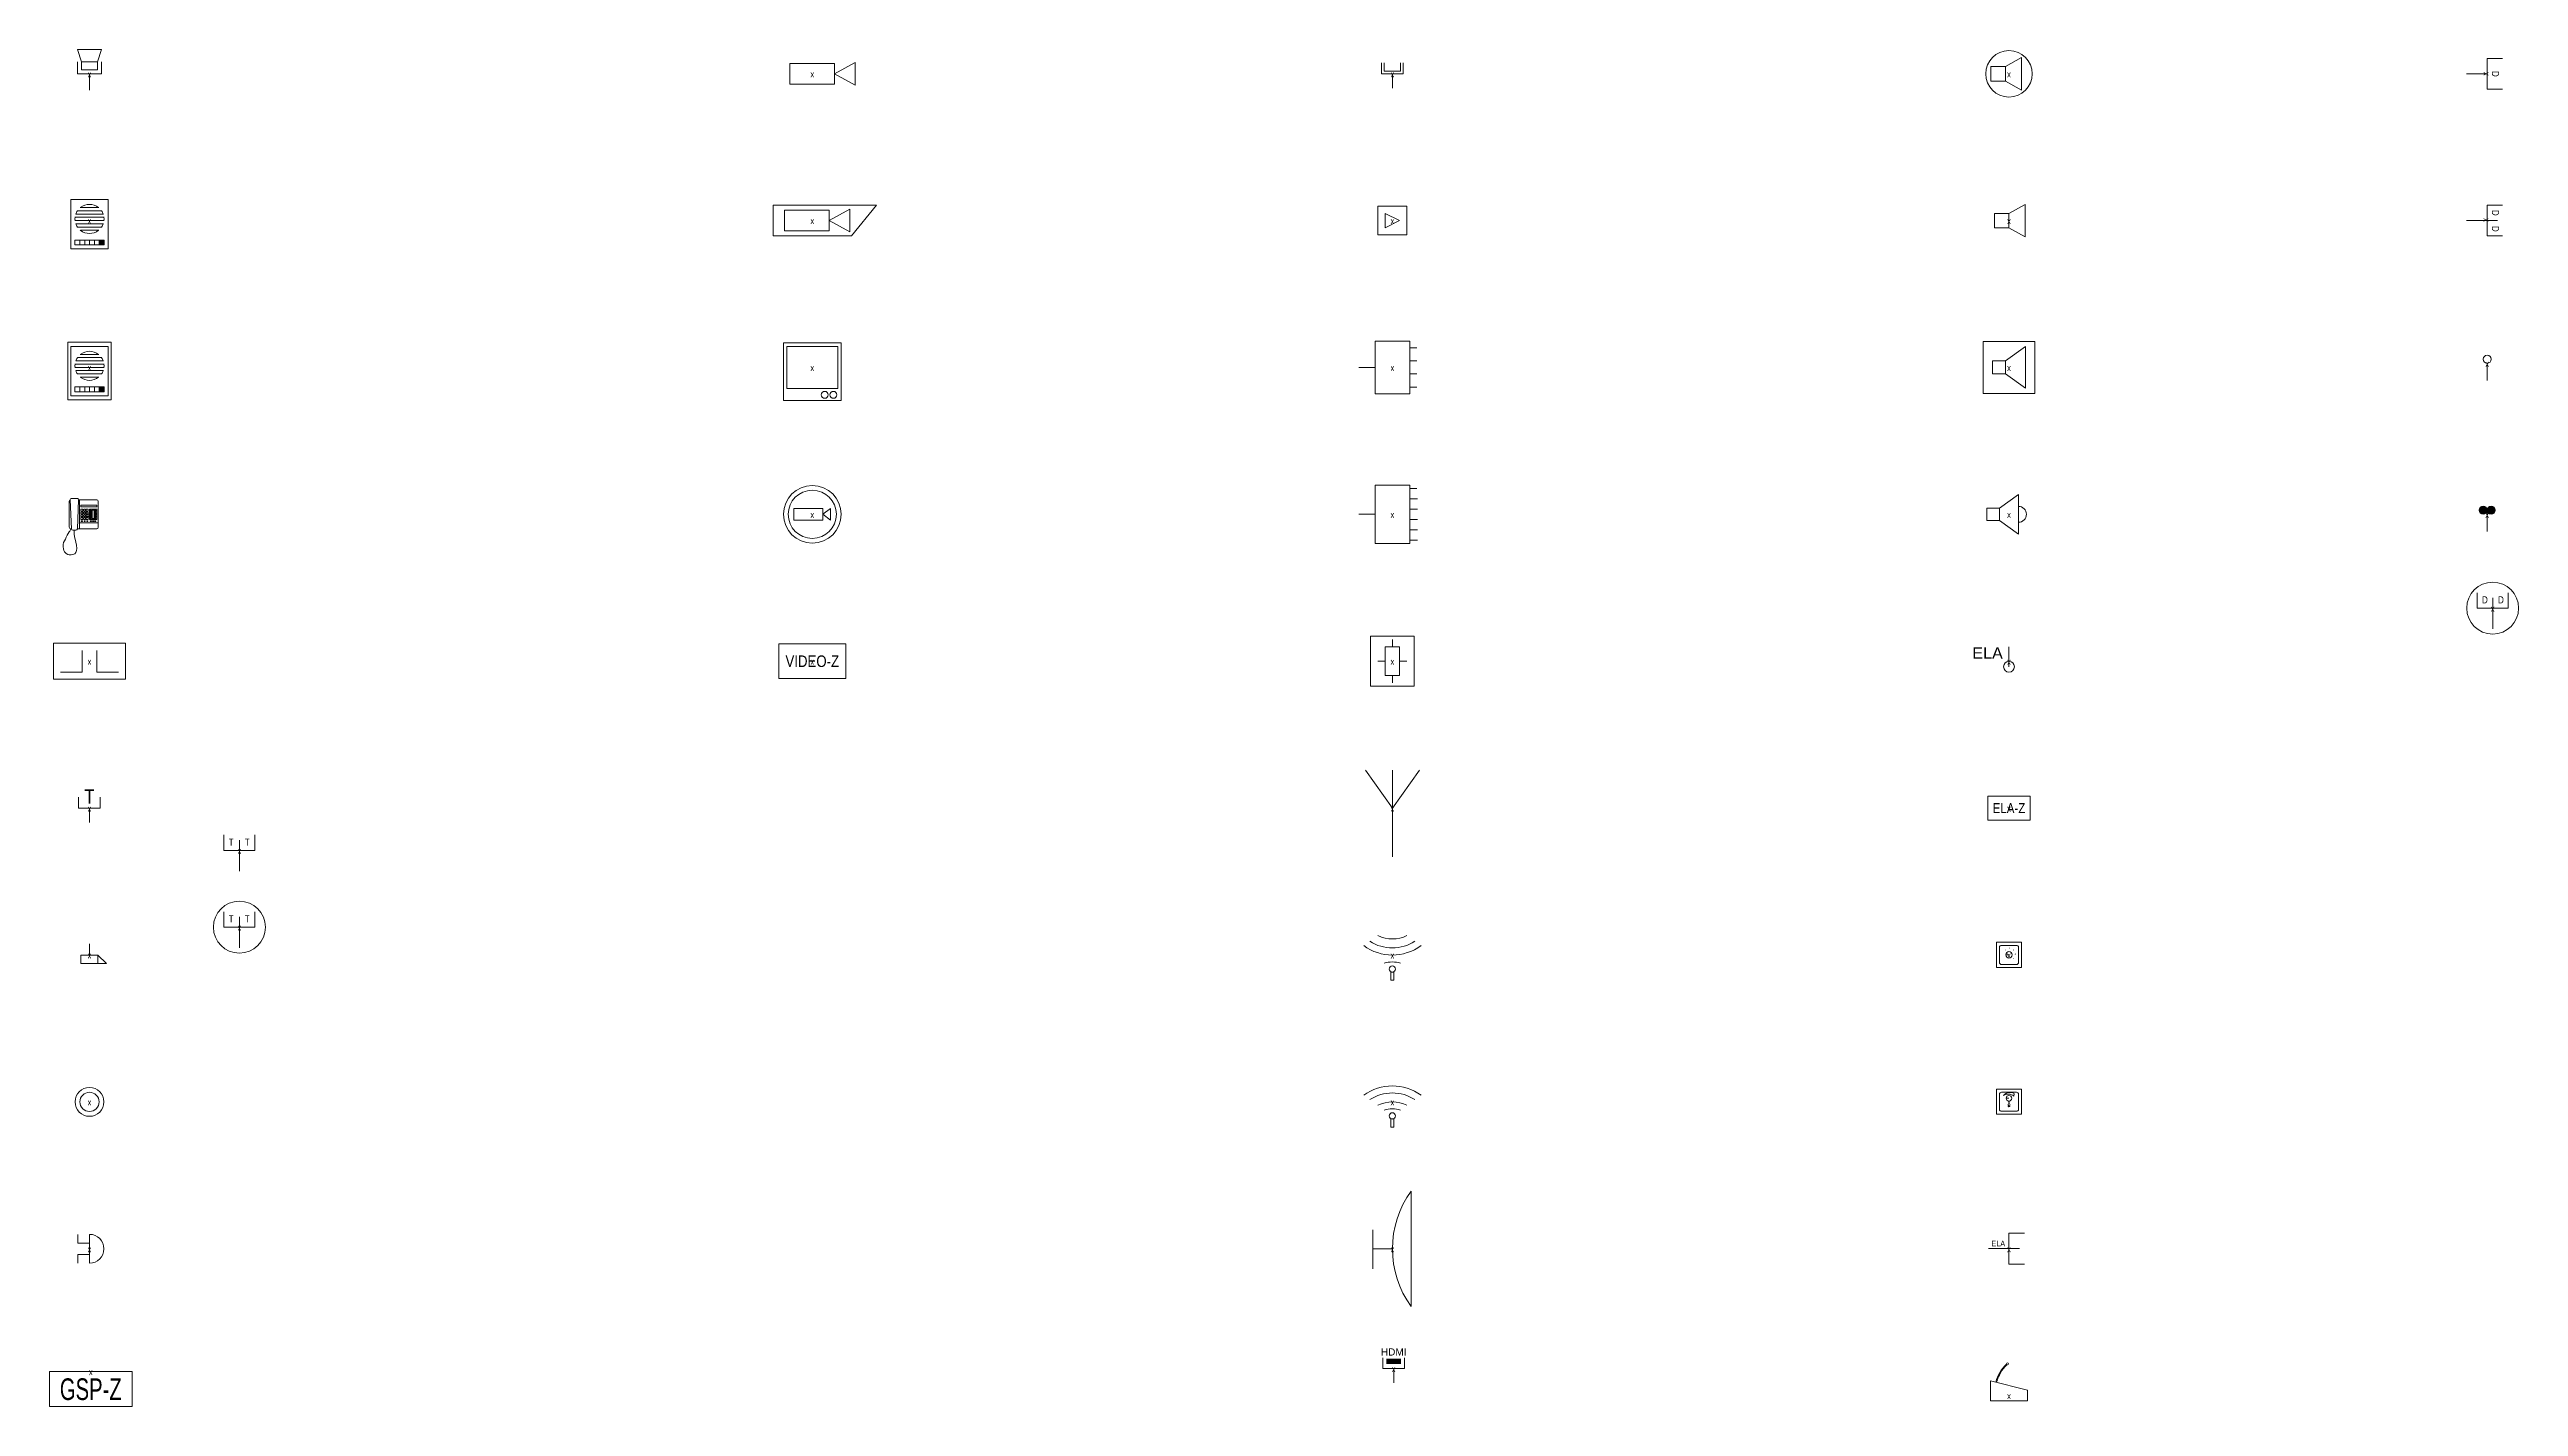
# Model space of a CAD drawing. Header units: metres. Extents: x -162 to 83385, y -62392 to -1971.
# Drawn here: x 57750 to 74862, y -31368 to -21962 of the extents above; entities that cross this region are included whole.
import ezdxf
from ezdxf.enums import TextEntityAlignment as Align

# ---------------------------------------------------------------- set-up
doc = ezdxf.new("R2010")
doc.units = ezdxf.units.M
doc.header["$LTSCALE"] = 0.5
for name, color, linetype, lineweight in [('ELIN_Attribut_01_Produkt_ID', 7, 'Continuous', 0), ('ELIN_Attribut_02_Stromkreis', 7, 'Continuous', 0), ('ELIN_Attribut_03_Verteilerbereich', 7, 'Continuous', 0), ('ELIN_Attribut_04_Montagehoehe', 7, 'Continuous', 0), ('ELIN_Attribut_05_Montageart', 7, 'Continuous', 0), ('ELIN_Attribut_06_Tuernummer', 7, 'Continuous', 0), ('ELIN_Attribut_07_Bemerkung', 7, 'Continuous', 0), ('ELIN_Attribut_08_Adresse', 7, 'Continuous', 0), ('ELIN_Attribut_10_AKZ1', 7, 'Continuous', 0), ('ELIN_Attribut_11_AKZ2', 7, 'Continuous', 0), ('ELIN_Attribut_12_Sonstiges1', 7, 'Continuous', 0), ('ELIN_Attribut_13_Sonstiges2', 7, 'Continuous', 0), ('ELIN_Attribut_14_Bauteil', 7, 'Continuous', 0), ('ELIN_Attribut_15_Ebene', 7, 'Continuous', 0), ('ELIN_Attribut_16_Raumnummer', 7, 'Continuous', 0), ('ELIN_Attribut_17_Raumname', 7, 'Continuous', 0), ('ELIN_Attribut_18_Montageabschnitt', 7, 'Continuous', 0), ('ELIN_Attribut_Basispunkt', 2, 'Continuous', 0), ('ELIN_Attribute_GEMOS', 11, 'Continuous', 0), ('ELIN_SWS_DE_Lautsprecher', 7, 'Continuous', 0), ('ELIN_SWS_DE_Video', 7, 'Continuous', 0), ('ELIN_SWS_WA_Auslass', 7, 'Continuous', 0), ('ELIN_SWS_WA_Datendose', 7, 'Continuous', 0), ('ELIN_SWS_WA_Lautsprecher', 7, 'Continuous', 0), ('ELIN_SWS_WA_Telekomunikation', 7, 'Continuous', 0), ('ELIN_SWS_WA_TV Antenne', 7, 'Continuous', 0), ('ELIN_SWS_WA_Zentrale', 7, 'Continuous', 0)]:
    doc.layers.add(name, color=color, linetype=linetype, lineweight=lineweight)
doc.layers.get('0').off()
doc.styles.add('ARIAL', font='arial.ttf')
doc.styles.add('ARIAL_N', font='ARIALN.TTF')
doc.styles.add('ELIN_Attribute', font='isocp.shx', dxfattribs={"width": 0.8})
doc.styles.add('ELIN_EPLAN_5', font='EPLAN 5.shx')

# ---------------------------------------------------------------- blocks, each defined once
blk = doc.blocks.new('ELIN_SWS_SPRECHSTELLE_STECKDOSE')
at = {"color": 0}
for p, q in [((84, 169), (-84, 169)), ((-84, 169), (-56, 84)), ((-84, 84), (-84, 0)), ((-84, 0), (84, 0)), ((-56, 84), (56, 84)), ((-56, 84), (-56, 28)), ((-56, 28), (56, 28)), ((0, 0), (0, -113)), ((56, 84), (84, 169)), ((56, 28), (56, 84)), ((84, 0), (84, 84))]:
    blk.add_line(p, q, dxfattribs=at)
at = {"layer": 'ELIN_Attribut_01_Produkt_ID', "style": 'ELIN_Attribute', "width": 0.8, "flags": 8}
blk.add_attdef('01_PRODUKT_ID', text='', height=150, dxfattribs=at).set_placement((0, -169, 0), align=Align.TOP_CENTER)
at = {"layer": 'ELIN_Attribut_02_Stromkreis', "style": 'ELIN_Attribute', "width": 0.8, "flags": 8}
blk.add_attdef('02_STROMKREIS', text='', height=150, dxfattribs=at).set_placement((0, 237, 0), align=Align.CENTER)
at = {"layer": 'ELIN_Attribut_03_Verteilerbereich', "style": 'ELIN_Attribute', "width": 0.8, "flags": 8}
blk.add_attdef('03_VERTEILERBEREICH', (198, -673, 0), '', height=125, dxfattribs=at)
at = {"layer": 'ELIN_Attribut_04_Montagehoehe', "style": 'ELIN_Attribute', "width": 0.8, "flags": 8}
blk.add_attdef('04_MONTAGEHOEHE', text='', height=125, dxfattribs=at).set_placement((-424, -55, 0), align=Align.RIGHT)
at = {"layer": 'ELIN_Attribut_05_Montageart', "style": 'ELIN_Attribute', "width": 0.8, "flags": 8}
blk.add_attdef('05_MONTAGEART', (400, -55, 0), '', height=125, dxfattribs=at)
at = {"layer": 'ELIN_Attribut_06_Tuernummer', "style": 'ELIN_Attribute', "width": 0.8, "flags": 8}
blk.add_attdef('06_TUERNUMMER', text='', height=125, dxfattribs=at).set_placement((-425, -255, 0), align=Align.RIGHT)
at = {"layer": 'ELIN_Attribut_07_Bemerkung', "style": 'ELIN_Attribute', "width": 0.8, "flags": 8}
blk.add_attdef('07_BEMERKUNG', (198, -845, 0), '', height=125, dxfattribs=at)
at = {"layer": 'ELIN_Attribut_08_Adresse', "style": 'ELIN_Attribute', "width": 0.8, "flags": 8}
blk.add_attdef('08_ADRESSE', (198, -1101, 0), '', height=125, dxfattribs=at)
at = {"layer": 'ELIN_Attribut_10_AKZ1', "style": 'ELIN_Attribute', "width": 0.8, "flags": 8}
blk.add_attdef('10_AKZ1', (196, -1467, 0), '', height=125, dxfattribs=at)
at = {"layer": 'ELIN_Attribut_11_AKZ2', "style": 'ELIN_Attribute', "width": 0.8, "flags": 8}
blk.add_attdef('11_AKZ2', (196, -1623, 0), '', height=125, dxfattribs=at)
at = {"layer": 'ELIN_Attribut_12_Sonstiges1', "style": 'ELIN_Attribute', "width": 0.8, "flags": 8}
blk.add_attdef('12_SONSTIGES1', (198, -2001, 0), '', height=125, dxfattribs=at)
at = {"layer": 'ELIN_Attribut_13_Sonstiges2', "style": 'ELIN_Attribute', "width": 0.8, "flags": 8}
blk.add_attdef('13_SONSTIGES2', (198, -2152, 0), '', height=125, dxfattribs=at)
at = {"layer": 'ELIN_Attribut_14_Bauteil', "style": 'ELIN_Attribute', "width": 0.8, "flags": 8}
blk.add_attdef('14_BAUTEIL', (198, -2971, 0), '', height=125, dxfattribs=at)
at = {"layer": 'ELIN_Attribut_15_Ebene', "style": 'ELIN_Attribute', "width": 0.8, "flags": 8}
blk.add_attdef('15_EBENE', (198, -3118, 0), '', height=125, dxfattribs=at)
at = {"layer": 'ELIN_Attribut_16_Raumnummer', "style": 'ELIN_Attribute', "width": 0.8, "flags": 8}
blk.add_attdef('16_RAUMNUMMER', (198, -3313, 0), '', height=125, dxfattribs=at)
at = {"layer": 'ELIN_Attribut_17_Raumname', "style": 'ELIN_Attribute', "width": 0.8, "flags": 8}
blk.add_attdef('17_RAUMNAME', (198, -3469, 0), '', height=125, dxfattribs=at)
at = {"layer": 'ELIN_Attribut_18_Montageabschnitt', "style": 'ELIN_Attribute', "width": 0.8, "flags": 8}
blk.add_attdef('18_MONTAGEABSCHNITT', (198, -3670, 0), '', height=125, dxfattribs=at)
at = {"layer": 'ELIN_Attribut_Basispunkt', "style": 'ELIN_Attribute', "width": 0.8, "flags": 8}
blk.add_attdef('Basispunkt', text='', height=50, dxfattribs=at).set_placement((0, 0), align=Align.MIDDLE)
at = {"layer": 'ELIN_Attribute_GEMOS', "style": 'ELIN_Attribute', "width": 0.6, "flags": 8}
for tag, p in [('G01_PRO02ID', (1620, 184)), ('G02_BEZEICHNUNG', (1620, -15, 0)), ('G03_DESCRIPTION', (1620, -204, 0)), ('G04_GEMOS-SYMBOL', (1624, -404, 0)), ('G05_GEMOS-TYP', (1624, -604, 0)), ('G06_ORTSKENNUNG', (1620, -804, 0)), ('G08_FREI1', (1620, -1004, 0)), ('G08_FREI2', (1620, -1204, 0))]:
    blk.add_attdef(tag, p, '', height=125, dxfattribs=at)
blk = doc.blocks.new('ELIN_SWS_SPRECHSTELLE_INNEN')
blk.add_hatch(color=0).paths.add_polyline_path([(68, -169), (102, -169), (102, -135), (68, -135)])
at = {"color": 0}
for p, q in [((-129, 146), (130, 146)), ((-129, -197), (-129, 146)), ((-101, 23), (101, 23)), ((-101, 0), (101, 0)), ((-95, 45), (96, 45)), ((-84, 68), (85, 68)), ((-63, 90), (64, 90)), ((130, 146), (130, -197)), ((-67, -135), (-101, -135)), ((-101, -135), (-101, -169)), ((-101, -169), (-67, -169)), ((-95, -22), (96, -22)), ((-84, -45), (85, -45)), ((-67, -169), (-67, -135)), ((-33, -135), (-67, -135)), ((-67, -135), (-67, -169)), ((-67, -169), (-33, -169)), ((-63, -67), (64, -67)), ((0, -135), (-33, -135)), ((-33, -135), (-33, -169)), ((-33, -169), (-33, -135)), ((-33, -169), (0, -169)), ((0, -169), (0, -135)), ((34, -135), (0, -135)), ((0, -135), (0, -169)), ((0, -169), (34, -169)), ((34, -169), (34, -135)), ((68, -135), (34, -135)), ((34, -135), (34, -169)), ((34, -169), (68, -169)), ((68, -169), (68, -135)), ((102, -135), (68, -135)), ((68, -135), (68, -169)), ((68, -169), (102, -169)), ((102, -169), (102, -135)), ((130, -197), (-129, -197))]:
    blk.add_line(p, q, dxfattribs=at)
for start, end in [(173.6206, 186.3794), (146.251, 160.5288), (51.0576, 128.9424), (19.4712, 33.749), (353.6206, 6.3794), (199.4712, 213.749), (231.0576, 308.9424), (326.251, 340.5288)]:
    blk.add_arc((0, 11), 101, start, end, dxfattribs=at)
at = {"layer": 'ELIN_Attribut_01_Produkt_ID', "style": 'ELIN_Attribute', "width": 0.8, "flags": 8}
blk.add_attdef('01_PRODUKT_ID', text='', height=150, dxfattribs=at).set_placement((0, -298, 0), align=Align.TOP_CENTER)
at = {"layer": 'ELIN_Attribut_02_Stromkreis', "style": 'ELIN_Attribute', "width": 0.8, "flags": 8}
blk.add_attdef('02_STROMKREIS', text='', height=150, dxfattribs=at).set_placement((0, 248, 0), align=Align.CENTER)
at = {"layer": 'ELIN_Attribut_03_Verteilerbereich', "style": 'ELIN_Attribute', "width": 0.8, "flags": 8}
blk.add_attdef('03_VERTEILERBEREICH', (198, -673, 0), '', height=125, dxfattribs=at)
at = {"layer": 'ELIN_Attribut_04_Montagehoehe', "style": 'ELIN_Attribute', "width": 0.8, "flags": 8}
blk.add_attdef('04_MONTAGEHOEHE', text='', height=125, dxfattribs=at).set_placement((-424, -55, 0), align=Align.RIGHT)
at = {"layer": 'ELIN_Attribut_05_Montageart', "style": 'ELIN_Attribute', "width": 0.8, "flags": 8}
blk.add_attdef('05_MONTAGEART', (400, -55, 0), '', height=125, dxfattribs=at)
at = {"layer": 'ELIN_Attribut_06_Tuernummer', "style": 'ELIN_Attribute', "width": 0.8, "flags": 8}
blk.add_attdef('06_TUERNUMMER', text='', height=125, dxfattribs=at).set_placement((-425, -255, 0), align=Align.RIGHT)
at = {"layer": 'ELIN_Attribut_07_Bemerkung', "style": 'ELIN_Attribute', "width": 0.8, "flags": 8}
blk.add_attdef('07_BEMERKUNG', (198, -845, 0), '', height=125, dxfattribs=at)
at = {"layer": 'ELIN_Attribut_08_Adresse', "style": 'ELIN_Attribute', "width": 0.8, "flags": 8}
blk.add_attdef('08_ADRESSE', (198, -1101, 0), '', height=125, dxfattribs=at)
at = {"layer": 'ELIN_Attribut_10_AKZ1', "style": 'ELIN_Attribute', "width": 0.8, "flags": 8}
blk.add_attdef('10_AKZ1', (196, -1467, 0), '', height=125, dxfattribs=at)
at = {"layer": 'ELIN_Attribut_11_AKZ2', "style": 'ELIN_Attribute', "width": 0.8, "flags": 8}
blk.add_attdef('11_AKZ2', (196, -1623, 0), '', height=125, dxfattribs=at)
at = {"layer": 'ELIN_Attribut_12_Sonstiges1', "style": 'ELIN_Attribute', "width": 0.8, "flags": 8}
blk.add_attdef('12_SONSTIGES1', (198, -2001, 0), '', height=125, dxfattribs=at)
at = {"layer": 'ELIN_Attribut_13_Sonstiges2', "style": 'ELIN_Attribute', "width": 0.8, "flags": 8}
blk.add_attdef('13_SONSTIGES2', (198, -2152, 0), '', height=125, dxfattribs=at)
at = {"layer": 'ELIN_Attribut_14_Bauteil', "style": 'ELIN_Attribute', "width": 0.8, "flags": 8}
blk.add_attdef('14_BAUTEIL', (198, -2971, 0), '', height=125, dxfattribs=at)
at = {"layer": 'ELIN_Attribut_15_Ebene', "style": 'ELIN_Attribute', "width": 0.8, "flags": 8}
blk.add_attdef('15_EBENE', (198, -3118, 0), '', height=125, dxfattribs=at)
at = {"layer": 'ELIN_Attribut_16_Raumnummer', "style": 'ELIN_Attribute', "width": 0.8, "flags": 8}
blk.add_attdef('16_RAUMNUMMER', (198, -3313, 0), '', height=125, dxfattribs=at)
at = {"layer": 'ELIN_Attribut_17_Raumname', "style": 'ELIN_Attribute', "width": 0.8, "flags": 8}
blk.add_attdef('17_RAUMNAME', (198, -3469, 0), '', height=125, dxfattribs=at)
at = {"layer": 'ELIN_Attribut_18_Montageabschnitt', "style": 'ELIN_Attribute', "width": 0.8, "flags": 8}
blk.add_attdef('18_MONTAGEABSCHNITT', (198, -3670, 0), '', height=125, dxfattribs=at)
at = {"layer": 'ELIN_Attribut_Basispunkt', "style": 'ELIN_Attribute', "width": 0.8, "flags": 8}
blk.add_attdef('Basispunkt', text='', height=50, dxfattribs=at).set_placement((0, 0), align=Align.MIDDLE)
at = {"layer": 'ELIN_Attribute_GEMOS', "style": 'ELIN_Attribute', "width": 0.6, "flags": 8}
for tag, p in [('G01_PRO02ID', (1620, 184)), ('G02_BEZEICHNUNG', (1620, -15, 0)), ('G03_DESCRIPTION', (1620, -204, 0)), ('G04_GEMOS-SYMBOL', (1624, -404, 0)), ('G05_GEMOS-TYP', (1624, -604, 0)), ('G06_ORTSKENNUNG', (1620, -804, 0)), ('G08_FREI1', (1620, -1004, 0)), ('G08_FREI2', (1620, -1204, 0))]:
    blk.add_attdef(tag, p, '', height=125, dxfattribs=at)
blk = doc.blocks.new('ELIN_SWS_SPRECHSTELLE_AUSSEN')
blk.add_hatch(color=0).paths.add_polyline_path([(68, -169), (102, -169), (102, -135), (68, -135)])
at = {"color": 0}
for p, q in [((-150, 175), (150, 175)), ((-150, -225), (-150, 175)), ((150, 175), (150, -225)), ((-129, 146), (130, 146)), ((-129, -197), (-129, 146)), ((-101, 23), (101, 23)), ((-101, 0), (101, 0)), ((-95, 45), (96, 45)), ((-84, 68), (85, 68)), ((-63, 90), (64, 90)), ((130, 146), (130, -197)), ((-67, -135), (-101, -135)), ((-101, -135), (-101, -169)), ((-101, -169), (-67, -169)), ((-95, -22), (96, -22)), ((-84, -45), (85, -45)), ((-67, -169), (-67, -135)), ((-33, -135), (-67, -135)), ((-67, -135), (-67, -169)), ((-67, -169), (-33, -169)), ((-63, -67), (64, -67)), ((0, -135), (-33, -135)), ((-33, -135), (-33, -169)), ((-33, -169), (-33, -135)), ((-33, -169), (0, -169)), ((0, -169), (0, -135)), ((34, -135), (0, -135)), ((0, -135), (0, -169)), ((0, -169), (34, -169)), ((34, -169), (34, -135)), ((68, -135), (34, -135)), ((34, -135), (34, -169)), ((34, -169), (68, -169)), ((68, -169), (68, -135)), ((102, -135), (68, -135)), ((68, -135), (68, -169)), ((68, -169), (102, -169)), ((102, -169), (102, -135)), ((150, -225), (-150, -225)), ((130, -197), (-129, -197))]:
    blk.add_line(p, q, dxfattribs=at)
for start, end in [(173.6206, 186.3794), (146.251, 160.5288), (51.0576, 128.9424), (19.4712, 33.749), (353.6206, 6.3794), (199.4712, 213.749), (231.0576, 308.9424), (326.251, 340.5288)]:
    blk.add_arc((0, 11), 101, start, end, dxfattribs=at)
at = {"layer": 'ELIN_Attribut_01_Produkt_ID', "style": 'ELIN_Attribute', "width": 0.8, "flags": 8}
blk.add_attdef('01_PRODUKT_ID', text='', height=150, dxfattribs=at).set_placement((0, -272, 0), align=Align.TOP_CENTER)
at = {"layer": 'ELIN_Attribut_02_Stromkreis', "style": 'ELIN_Attribute', "width": 0.8, "flags": 8}
blk.add_attdef('02_STROMKREIS', text='', height=150, dxfattribs=at).set_placement((0, 220, 0), align=Align.CENTER)
at = {"layer": 'ELIN_Attribut_03_Verteilerbereich', "style": 'ELIN_Attribute', "width": 0.8, "flags": 8}
blk.add_attdef('03_VERTEILERBEREICH', (198, -673, 0), '', height=125, dxfattribs=at)
at = {"layer": 'ELIN_Attribut_04_Montagehoehe', "style": 'ELIN_Attribute', "width": 0.8, "flags": 8}
blk.add_attdef('04_MONTAGEHOEHE', text='', height=125, dxfattribs=at).set_placement((-424, -55, 0), align=Align.RIGHT)
at = {"layer": 'ELIN_Attribut_05_Montageart', "style": 'ELIN_Attribute', "width": 0.8, "flags": 8}
blk.add_attdef('05_MONTAGEART', (400, -55, 0), '', height=125, dxfattribs=at)
at = {"layer": 'ELIN_Attribut_06_Tuernummer', "style": 'ELIN_Attribute', "width": 0.8, "flags": 8}
blk.add_attdef('06_TUERNUMMER', text='', height=125, dxfattribs=at).set_placement((-425, -255, 0), align=Align.RIGHT)
at = {"layer": 'ELIN_Attribut_07_Bemerkung', "style": 'ELIN_Attribute', "width": 0.8, "flags": 8}
blk.add_attdef('07_BEMERKUNG', (198, -845, 0), '', height=125, dxfattribs=at)
at = {"layer": 'ELIN_Attribut_08_Adresse', "style": 'ELIN_Attribute', "width": 0.8, "flags": 8}
blk.add_attdef('08_ADRESSE', (198, -1101, 0), '', height=125, dxfattribs=at)
at = {"layer": 'ELIN_Attribut_10_AKZ1', "style": 'ELIN_Attribute', "width": 0.8, "flags": 8}
blk.add_attdef('10_AKZ1', (196, -1467, 0), '', height=125, dxfattribs=at)
at = {"layer": 'ELIN_Attribut_11_AKZ2', "style": 'ELIN_Attribute', "width": 0.8, "flags": 8}
blk.add_attdef('11_AKZ2', (196, -1623, 0), '', height=125, dxfattribs=at)
at = {"layer": 'ELIN_Attribut_12_Sonstiges1', "style": 'ELIN_Attribute', "width": 0.8, "flags": 8}
blk.add_attdef('12_SONSTIGES1', (198, -2001, 0), '', height=125, dxfattribs=at)
at = {"layer": 'ELIN_Attribut_13_Sonstiges2', "style": 'ELIN_Attribute', "width": 0.8, "flags": 8}
blk.add_attdef('13_SONSTIGES2', (198, -2152, 0), '', height=125, dxfattribs=at)
at = {"layer": 'ELIN_Attribut_14_Bauteil', "style": 'ELIN_Attribute', "width": 0.8, "flags": 8}
blk.add_attdef('14_BAUTEIL', (198, -2971, 0), '', height=125, dxfattribs=at)
at = {"layer": 'ELIN_Attribut_15_Ebene', "style": 'ELIN_Attribute', "width": 0.8, "flags": 8}
blk.add_attdef('15_EBENE', (198, -3118, 0), '', height=125, dxfattribs=at)
at = {"layer": 'ELIN_Attribut_16_Raumnummer', "style": 'ELIN_Attribute', "width": 0.8, "flags": 8}
blk.add_attdef('16_RAUMNUMMER', (198, -3313, 0), '', height=125, dxfattribs=at)
at = {"layer": 'ELIN_Attribut_17_Raumname', "style": 'ELIN_Attribute', "width": 0.8, "flags": 8}
blk.add_attdef('17_RAUMNAME', (198, -3469, 0), '', height=125, dxfattribs=at)
at = {"layer": 'ELIN_Attribut_18_Montageabschnitt', "style": 'ELIN_Attribute', "width": 0.8, "flags": 8}
blk.add_attdef('18_MONTAGEABSCHNITT', (198, -3670, 0), '', height=125, dxfattribs=at)
at = {"layer": 'ELIN_Attribut_Basispunkt', "style": 'ELIN_Attribute', "width": 0.8, "flags": 8}
blk.add_attdef('Basispunkt', text='', height=50, dxfattribs=at).set_placement((0, 0), align=Align.MIDDLE)
at = {"layer": 'ELIN_Attribute_GEMOS', "style": 'ELIN_Attribute', "width": 0.6, "flags": 8}
for tag, p in [('G01_PRO02ID', (1620, 184)), ('G02_BEZEICHNUNG', (1620, -15, 0)), ('G03_DESCRIPTION', (1620, -204, 0)), ('G04_GEMOS-SYMBOL', (1624, -404, 0)), ('G05_GEMOS-TYP', (1624, -604, 0)), ('G06_ORTSKENNUNG', (1620, -804, 0)), ('G08_FREI1', (1620, -1004, 0)), ('G08_FREI2', (1620, -1204, 0))]:
    blk.add_attdef(tag, p, '', height=125, dxfattribs=at)
blk = doc.blocks.new('ELIN_SWS_SPRECHSTELLE_TISCH')
at = {"color": 0}
for p, q in [((-140, -90), (-140, 90)), ((-125, -100), (-134, 100)), ((-124, 110), (-85, 110)), ((-75, 100), (-84, -100)), ((-75, 100), (50, 100)), ((-70, 100), (-70, -100)), ((50, 64), (-59, 64)), ((-59, 64), (-59, 51)), ((-59, 51), (50, 51)), ((-59, 35), (-46, 35)), ((-59, 22), (-59, 35)), ((-46, 22), (-59, 22)), ((-59, 16), (-46, 16)), ((-59, 3), (-59, 16)), ((-59, 16), (-46, 16)), ((-59, 3), (-59, 16)), ((-46, 3), (-59, 3)), ((-46, 3), (-59, 3)), ((-46, 35), (-46, 22)), ((-46, 16), (-46, 3)), ((-46, 16), (-46, 3)), ((-40, 35), (-28, 35)), ((-40, 22), (-40, 35)), ((-28, 22), (-40, 22)), ((-40, 16), (-28, 16)), ((-40, 3), (-40, 16)), ((-40, 16), (-28, 16)), ((-40, 3), (-40, 16)), ((-28, 3), (-40, 3)), ((-28, 3), (-40, 3)), ((-28, 35), (-28, 22)), ((-28, 16), (-28, 3)), ((-28, 16), (-28, 3)), ((-22, 35), (-9, 35)), ((-22, 22), (-22, 35)), ((-9, 22), (-22, 22)), ((-22, 16), (-9, 16)), ((-22, 3), (-22, 16)), ((-22, 16), (-9, 16)), ((-22, 3), (-22, 16)), ((-9, 3), (-22, 3)), ((-9, 3), (-22, 3)), ((-9, 35), (-9, 22)), ((-9, 16), (-9, 3)), ((-9, 16), (-9, 3)), ((0, 35), (50, 35)), ((0, -35), (0, 35)), ((5, 28), (15, 28)), ((5, 23), (5, 28)), ((15, 23), (5, 23)), ((5, 18), (15, 18)), ((5, 13), (5, 18)), ((15, 13), (5, 13)), ((5, 8), (15, 8)), ((5, 2), (5, 8)), ((15, 2), (5, 2)), ((15, 28), (15, 23)), ((15, 18), (15, 13)), ((15, 8), (15, 2)), ((18, 28), (32, 28)), ((18, -28), (18, 28)), ((32, 28), (32, -28)), ((35, 28), (45, 28)), ((35, 23), (35, 28)), ((45, 23), (35, 23)), ((35, 18), (45, 18)), ((35, 13), (35, 18)), ((45, 13), (35, 13)), ((35, 8), (45, 8)), ((35, 2), (35, 8)), ((45, 2), (35, 2)), ((45, 28), (45, 23)), ((45, 18), (45, 13)), ((45, 8), (45, 2)), ((50, 51), (50, 64)), ((50, 35), (50, -35)), ((60, 90), (60, -90)), ((-174, -183), (-167, -171)), ((-167, -171), (-161, -158)), ((-161, -158), (-154, -144)), ((-154, -144), (-147, -132)), ((-147, -132), (-141, -122)), ((-141, -122), (-136, -116)), ((-136, -116), (-132, -107)), ((-132, -107), (-130, -100)), ((-125, -100), (-130, -100)), ((-94, -110), (-115, -110)), ((-105, -110), (-105, -136)), ((-105, -136), (-103, -157)), ((-103, -157), (-100, -171)), ((-100, -171), (-95, -192)), ((50, -100), (-84, -100)), ((-70, -60), (60, -60)), ((-59, -3), (-46, -3)), ((-59, -16), (-59, -3)), ((-59, -3), (-46, -3)), ((-59, -16), (-59, -3)), ((-46, -16), (-59, -16)), ((-46, -16), (-59, -16)), ((-59, -22), (-46, -22)), ((-59, -35), (-59, -22)), ((-46, -35), (-59, -35)), ((-57, -46), (-49, -46)), ((-57, -49), (-57, -46)), ((-49, -49), (-57, -49)), ((-49, -46), (-49, -49)), ((-46, -3), (-46, -16)), ((-46, -3), (-46, -16)), ((-46, -22), (-46, -35)), ((-40, -3), (-28, -3)), ((-40, -16), (-40, -3)), ((-40, -3), (-28, -3)), ((-40, -16), (-40, -3)), ((-28, -16), (-40, -16)), ((-28, -16), (-40, -16)), ((-40, -22), (-28, -22)), ((-40, -35), (-40, -22)), ((-28, -35), (-40, -35)), ((-38, -46), (-30, -46)), ((-38, -49), (-38, -46)), ((-30, -49), (-38, -49)), ((-30, -46), (-30, -49)), ((-28, -3), (-28, -16)), ((-28, -3), (-28, -16)), ((-28, -22), (-28, -35)), ((-22, -3), (-9, -3)), ((-22, -16), (-22, -3)), ((-22, -3), (-9, -3)), ((-22, -16), (-22, -3)), ((-9, -16), (-22, -16)), ((-9, -16), (-22, -16)), ((-22, -22), (-9, -22)), ((-22, -35), (-22, -22)), ((-9, -35), (-22, -35)), ((-19, -46), (-11, -46)), ((-19, -49), (-19, -46)), ((-11, -49), (-19, -49)), ((-11, -46), (-11, -49)), ((-9, -3), (-9, -16)), ((-9, -3), (-9, -16)), ((-9, -22), (-9, -35)), ((50, -35), (0, -35)), ((5, -2), (15, -2)), ((5, -8), (5, -2)), ((15, -8), (5, -8)), ((5, -13), (15, -13)), ((5, -18), (5, -13)), ((15, -18), (5, -18)), ((5, -23), (15, -23)), ((5, -28), (5, -23)), ((15, -28), (5, -28)), ((5, -46), (13, -46)), ((5, -49), (5, -46)), ((13, -49), (5, -49)), ((13, -46), (13, -49)), ((15, -2), (15, -8)), ((15, -13), (15, -18)), ((15, -23), (15, -28)), ((32, -28), (18, -28)), ((21, -46), (30, -46)), ((21, -49), (21, -46)), ((30, -49), (21, -49)), ((30, -46), (30, -49)), ((35, -2), (45, -2)), ((35, -8), (35, -2)), ((45, -8), (35, -8)), ((35, -13), (45, -13)), ((35, -18), (35, -13)), ((45, -18), (35, -18)), ((35, -23), (45, -23)), ((35, -28), (35, -23)), ((45, -28), (35, -28)), ((35, -46), (43, -46)), ((35, -49), (35, -46)), ((43, -49), (35, -49)), ((43, -46), (43, -49)), ((45, -2), (45, -8)), ((45, -13), (45, -18)), ((45, -23), (45, -28)), ((-182, -210), (-179, -195)), ((-182, -225), (-182, -210)), ((-180, -238), (-182, -225)), ((-177, -250), (-180, -238)), ((-179, -195), (-174, -183)), ((-172, -261), (-177, -250)), ((-162, -272), (-172, -261)), ((-151, -279), (-162, -272)), ((-141, -281), (-151, -279)), ((-128, -281), (-141, -281)), ((-115, -279), (-128, -281)), ((-102, -273), (-115, -279)), ((-94, -265), (-102, -273)), ((-95, -192), (-91, -213)), ((-89, -251), (-94, -265)), ((-91, -213), (-88, -236)), ((-88, -236), (-89, -251))]:
    blk.add_line(p, q, dxfattribs=at)
for centre, start, end in [((-130, 90), 116.7238, 180), ((-124, 100), 90, 182.6026), ((-85, 100), 357.3974, 90), ((50, 90), 0, 90), ((-130, -90), 180, 270), ((-115, -100), 182.6026, 270), ((-94, -100), 270, 357.3974), ((50, -90), 270, 0)]:
    blk.add_arc(centre, 10, start, end, dxfattribs=at)
at = {"layer": 'ELIN_Attribut_01_Produkt_ID', "style": 'ELIN_Attribute', "width": 0.8, "flags": 8}
blk.add_attdef('01_PRODUKT_ID', text='', height=150, dxfattribs=at).set_placement((0, -320, 0), align=Align.TOP_CENTER)
at = {"layer": 'ELIN_Attribut_02_Stromkreis', "style": 'ELIN_Attribute', "width": 0.8, "flags": 8}
blk.add_attdef('02_STROMKREIS', text='', height=150, dxfattribs=at).set_placement((0, 215, 0), align=Align.CENTER)
at = {"layer": 'ELIN_Attribut_03_Verteilerbereich', "style": 'ELIN_Attribute', "width": 0.8, "flags": 8}
blk.add_attdef('03_VERTEILERBEREICH', (198, -845, 0), '', height=125, dxfattribs=at)
at = {"layer": 'ELIN_Attribut_04_Montagehoehe', "style": 'ELIN_Attribute', "width": 0.8, "flags": 8}
blk.add_attdef('04_MONTAGEHOEHE', text='', height=125, dxfattribs=at).set_placement((-424, -55, 0), align=Align.RIGHT)
at = {"layer": 'ELIN_Attribut_05_Montageart', "style": 'ELIN_Attribute', "width": 0.8, "flags": 8}
blk.add_attdef('05_MONTAGEART', (400, -55, 0), '', height=125, dxfattribs=at)
at = {"layer": 'ELIN_Attribut_06_Tuernummer', "style": 'ELIN_Attribute', "width": 0.8, "flags": 8}
blk.add_attdef('06_TUERNUMMER', text='', height=125, dxfattribs=at).set_placement((-425, -255, 0), align=Align.RIGHT)
at = {"layer": 'ELIN_Attribut_07_Bemerkung', "style": 'ELIN_Attribute', "width": 0.8, "flags": 8}
blk.add_attdef('07_BEMERKUNG', (198, -1016, 0), '', height=125, dxfattribs=at)
at = {"layer": 'ELIN_Attribut_08_Adresse', "style": 'ELIN_Attribute', "width": 0.8, "flags": 8}
blk.add_attdef('08_ADRESSE', (198, -1272, 0), '', height=125, dxfattribs=at)
at = {"layer": 'ELIN_Attribut_10_AKZ1', "style": 'ELIN_Attribute', "width": 0.8, "flags": 8}
blk.add_attdef('10_AKZ1', (196, -1639, 0), '', height=125, dxfattribs=at)
at = {"layer": 'ELIN_Attribut_11_AKZ2', "style": 'ELIN_Attribute', "width": 0.8, "flags": 8}
blk.add_attdef('11_AKZ2', (196, -1795, 0), '', height=125, dxfattribs=at)
at = {"layer": 'ELIN_Attribut_12_Sonstiges1', "style": 'ELIN_Attribute', "width": 0.8, "flags": 8}
blk.add_attdef('12_SONSTIGES1', (198, -2173, 0), '', height=125, dxfattribs=at)
at = {"layer": 'ELIN_Attribut_13_Sonstiges2', "style": 'ELIN_Attribute', "width": 0.8, "flags": 8}
blk.add_attdef('13_SONSTIGES2', (198, -2323, 0), '', height=125, dxfattribs=at)
at = {"layer": 'ELIN_Attribut_14_Bauteil', "style": 'ELIN_Attribute', "width": 0.8, "flags": 8}
blk.add_attdef('14_BAUTEIL', (198, -3143, 0), '', height=125, dxfattribs=at)
at = {"layer": 'ELIN_Attribut_15_Ebene', "style": 'ELIN_Attribute', "width": 0.8, "flags": 8}
blk.add_attdef('15_EBENE', (198, -3290, 0), '', height=125, dxfattribs=at)
at = {"layer": 'ELIN_Attribut_16_Raumnummer', "style": 'ELIN_Attribute', "width": 0.8, "flags": 8}
blk.add_attdef('16_RAUMNUMMER', (198, -3484, 0), '', height=125, dxfattribs=at)
at = {"layer": 'ELIN_Attribut_17_Raumname', "style": 'ELIN_Attribute', "width": 0.8, "flags": 8}
blk.add_attdef('17_RAUMNAME', (198, -3641, 0), '', height=125, dxfattribs=at)
at = {"layer": 'ELIN_Attribut_18_Montageabschnitt', "style": 'ELIN_Attribute', "width": 0.8, "flags": 8}
blk.add_attdef('18_MONTAGEABSCHNITT', (198, -3842, 0), '', height=125, dxfattribs=at)
at = {"layer": 'ELIN_Attribut_Basispunkt', "style": 'ELIN_Attribute', "width": 0.8, "flags": 8}
blk.add_attdef('Basispunkt', text='', height=50, dxfattribs=at).set_placement((0, 0), align=Align.MIDDLE)
at = {"layer": 'ELIN_Attribute_GEMOS', "style": 'ELIN_Attribute', "width": 0.6, "flags": 8}
for tag, p in [('G01_PRO02ID', (1620, 184)), ('G02_BEZEICHNUNG', (1620, -15, 0)), ('G03_DESCRIPTION', (1620, -204, 0)), ('G04_GEMOS-SYMBOL', (1624, -404, 0)), ('G05_GEMOS-TYP', (1624, -604, 0)), ('G06_ORTSKENNUNG', (1620, -804, 0)), ('G08_FREI1', (1620, -1004, 0)), ('G08_FREI2', (1620, -1204, 0))]:
    blk.add_attdef(tag, p, '', height=125, dxfattribs=at)
blk = doc.blocks.new('ELIN_SWS_DECT_SENDER')
at = {"color": 0}
for p, q in [((250, 125), (-250, 125)), ((-250, 125), (-250, -125)), ((-50, 75), (-50, -75)), ((50, 75), (50, -75)), ((250, -125), (250, 125)), ((-250, -125), (250, -125)), ((-50, -75), (-200, -75)), ((50, -75), (200, -75))]:
    blk.add_line(p, q, dxfattribs=at)
at = {"layer": 'ELIN_Attribut_01_Produkt_ID', "style": 'ELIN_Attribute', "width": 0.8, "flags": 8}
blk.add_attdef('01_PRODUKT_ID', text='', height=150, dxfattribs=at).set_placement((0, -212, 0), align=Align.TOP_CENTER)
at = {"layer": 'ELIN_Attribut_02_Stromkreis', "style": 'ELIN_Attribute', "width": 0.8, "flags": 8}
blk.add_attdef('02_STROMKREIS', text='', height=150, dxfattribs=at).set_placement((0, 196, 0), align=Align.CENTER)
at = {"layer": 'ELIN_Attribut_03_Verteilerbereich', "style": 'ELIN_Attribute', "width": 0.8, "flags": 8}
blk.add_attdef('03_VERTEILERBEREICH', (198, -673, 0), '', height=125, dxfattribs=at)
at = {"layer": 'ELIN_Attribut_04_Montagehoehe', "style": 'ELIN_Attribute', "width": 0.8, "flags": 8}
blk.add_attdef('04_MONTAGEHOEHE', text='', height=125, dxfattribs=at).set_placement((-424, -55, 0), align=Align.RIGHT)
at = {"layer": 'ELIN_Attribut_05_Montageart', "style": 'ELIN_Attribute', "width": 0.8, "flags": 8}
blk.add_attdef('05_MONTAGEART', (400, -55, 0), '', height=125, dxfattribs=at)
at = {"layer": 'ELIN_Attribut_06_Tuernummer', "style": 'ELIN_Attribute', "width": 0.8, "flags": 8}
blk.add_attdef('06_TUERNUMMER', text='', height=125, dxfattribs=at).set_placement((-425, -255, 0), align=Align.RIGHT)
at = {"layer": 'ELIN_Attribut_07_Bemerkung', "style": 'ELIN_Attribute', "width": 0.8, "flags": 8}
blk.add_attdef('07_BEMERKUNG', (198, -845, 0), '', height=125, dxfattribs=at)
at = {"layer": 'ELIN_Attribut_08_Adresse', "style": 'ELIN_Attribute', "width": 0.8, "flags": 8}
blk.add_attdef('08_ADRESSE', (198, -1101, 0), '', height=125, dxfattribs=at)
at = {"layer": 'ELIN_Attribut_10_AKZ1', "style": 'ELIN_Attribute', "width": 0.8, "flags": 8}
blk.add_attdef('10_AKZ1', (196, -1467, 0), '', height=125, dxfattribs=at)
at = {"layer": 'ELIN_Attribut_11_AKZ2', "style": 'ELIN_Attribute', "width": 0.8, "flags": 8}
blk.add_attdef('11_AKZ2', (196, -1623, 0), '', height=125, dxfattribs=at)
at = {"layer": 'ELIN_Attribut_12_Sonstiges1', "style": 'ELIN_Attribute', "width": 0.8, "flags": 8}
blk.add_attdef('12_SONSTIGES1', (198, -2001, 0), '', height=125, dxfattribs=at)
at = {"layer": 'ELIN_Attribut_13_Sonstiges2', "style": 'ELIN_Attribute', "width": 0.8, "flags": 8}
blk.add_attdef('13_SONSTIGES2', (198, -2152, 0), '', height=125, dxfattribs=at)
at = {"layer": 'ELIN_Attribut_14_Bauteil', "style": 'ELIN_Attribute', "width": 0.8, "flags": 8}
blk.add_attdef('14_BAUTEIL', (198, -2971, 0), '', height=125, dxfattribs=at)
at = {"layer": 'ELIN_Attribut_15_Ebene', "style": 'ELIN_Attribute', "width": 0.8, "flags": 8}
blk.add_attdef('15_EBENE', (198, -3118, 0), '', height=125, dxfattribs=at)
at = {"layer": 'ELIN_Attribut_16_Raumnummer', "style": 'ELIN_Attribute', "width": 0.8, "flags": 8}
blk.add_attdef('16_RAUMNUMMER', (198, -3313, 0), '', height=125, dxfattribs=at)
at = {"layer": 'ELIN_Attribut_17_Raumname', "style": 'ELIN_Attribute', "width": 0.8, "flags": 8}
blk.add_attdef('17_RAUMNAME', (198, -3469, 0), '', height=125, dxfattribs=at)
at = {"layer": 'ELIN_Attribut_18_Montageabschnitt', "style": 'ELIN_Attribute', "width": 0.8, "flags": 8}
blk.add_attdef('18_MONTAGEABSCHNITT', (198, -3670, 0), '', height=125, dxfattribs=at)
at = {"layer": 'ELIN_Attribut_Basispunkt', "style": 'ELIN_Attribute', "width": 0.8, "flags": 8}
blk.add_attdef('Basispunkt', text='', height=50, dxfattribs=at).set_placement((0, 0), align=Align.MIDDLE)
at = {"layer": 'ELIN_Attribute_GEMOS', "style": 'ELIN_Attribute', "width": 0.6, "flags": 8}
for tag, p in [('G01_PRO02ID', (1620, 184)), ('G02_BEZEICHNUNG', (1620, -15, 0)), ('G03_DESCRIPTION', (1620, -204, 0)), ('G04_GEMOS-SYMBOL', (1624, -404, 0)), ('G05_GEMOS-TYP', (1624, -604, 0)), ('G06_ORTSKENNUNG', (1620, -804, 0)), ('G08_FREI1', (1620, -1004, 0)), ('G08_FREI2', (1620, -1204, 0))]:
    blk.add_attdef(tag, p, '', height=125, dxfattribs=at)
blk = doc.blocks.new('ELIN_SWS_TEL_STECKDOSE_1F')
at = {"color": 0}
for p, q in [((-75, 75), (-75, 0)), ((-75, 0), (75, 0)), ((75, 0), (75, 75)), ((0, 0), (0, -100))]:
    blk.add_line(p, q, dxfattribs=at)
at = {"color": 0, "style": 'ARIAL_N'}
blk.add_text('T', height=100, dxfattribs=at).set_placement((0, 0), align=Align.BOTTOM_CENTER)
at = {"layer": 'ELIN_Attribut_01_Produkt_ID', "style": 'ELIN_Attribute', "width": 0.8, "flags": 8}
blk.add_attdef('01_PRODUKT_ID', text='', height=150, dxfattribs=at).set_placement((0, -169, 0), align=Align.TOP_CENTER)
at = {"layer": 'ELIN_Attribut_02_Stromkreis', "style": 'ELIN_Attribute', "width": 0.8, "flags": 8}
blk.add_attdef('02_STROMKREIS', text='', height=150, dxfattribs=at).set_placement((0, 175, 0), align=Align.CENTER)
at = {"layer": 'ELIN_Attribut_03_Verteilerbereich', "style": 'ELIN_Attribute', "width": 0.8, "flags": 8}
blk.add_attdef('03_VERTEILERBEREICH', (198, -673, 0), '', height=125, dxfattribs=at)
at = {"layer": 'ELIN_Attribut_04_Montagehoehe', "style": 'ELIN_Attribute', "width": 0.8, "flags": 8}
blk.add_attdef('04_MONTAGEHOEHE', text='', height=125, dxfattribs=at).set_placement((-424, -55, 0), align=Align.RIGHT)
at = {"layer": 'ELIN_Attribut_05_Montageart', "style": 'ELIN_Attribute', "width": 0.8, "flags": 8}
blk.add_attdef('05_MONTAGEART', (400, -55, 0), '', height=125, dxfattribs=at)
at = {"layer": 'ELIN_Attribut_06_Tuernummer', "style": 'ELIN_Attribute', "width": 0.8, "flags": 8}
blk.add_attdef('06_TUERNUMMER', text='', height=125, dxfattribs=at).set_placement((-425, -255, 0), align=Align.RIGHT)
at = {"layer": 'ELIN_Attribut_07_Bemerkung', "style": 'ELIN_Attribute', "width": 0.8, "flags": 8}
blk.add_attdef('07_BEMERKUNG', (198, -845, 0), '', height=125, dxfattribs=at)
at = {"layer": 'ELIN_Attribut_08_Adresse', "style": 'ELIN_Attribute', "width": 0.8, "flags": 8}
blk.add_attdef('08_ADRESSE', (198, -1101, 0), '', height=125, dxfattribs=at)
at = {"layer": 'ELIN_Attribut_10_AKZ1', "style": 'ELIN_Attribute', "width": 0.8, "flags": 8}
blk.add_attdef('10_AKZ1', (196, -1467, 0), '', height=125, dxfattribs=at)
at = {"layer": 'ELIN_Attribut_11_AKZ2', "style": 'ELIN_Attribute', "width": 0.8, "flags": 8}
blk.add_attdef('11_AKZ2', (196, -1623, 0), '', height=125, dxfattribs=at)
at = {"layer": 'ELIN_Attribut_12_Sonstiges1', "style": 'ELIN_Attribute', "width": 0.8, "flags": 8}
blk.add_attdef('12_SONSTIGES1', (198, -2001, 0), '', height=125, dxfattribs=at)
at = {"layer": 'ELIN_Attribut_13_Sonstiges2', "style": 'ELIN_Attribute', "width": 0.8, "flags": 8}
blk.add_attdef('13_SONSTIGES2', (198, -2152, 0), '', height=125, dxfattribs=at)
at = {"layer": 'ELIN_Attribut_14_Bauteil', "style": 'ELIN_Attribute', "width": 0.8, "flags": 8}
blk.add_attdef('14_BAUTEIL', (198, -2971, 0), '', height=125, dxfattribs=at)
at = {"layer": 'ELIN_Attribut_15_Ebene', "style": 'ELIN_Attribute', "width": 0.8, "flags": 8}
blk.add_attdef('15_EBENE', (198, -3118, 0), '', height=125, dxfattribs=at)
at = {"layer": 'ELIN_Attribut_16_Raumnummer', "style": 'ELIN_Attribute', "width": 0.8, "flags": 8}
blk.add_attdef('16_RAUMNUMMER', (198, -3313, 0), '', height=125, dxfattribs=at)
at = {"layer": 'ELIN_Attribut_17_Raumname', "style": 'ELIN_Attribute', "width": 0.8, "flags": 8}
blk.add_attdef('17_RAUMNAME', (198, -3469, 0), '', height=125, dxfattribs=at)
at = {"layer": 'ELIN_Attribut_18_Montageabschnitt', "style": 'ELIN_Attribute', "width": 0.8, "flags": 8}
blk.add_attdef('18_MONTAGEABSCHNITT', (198, -3670, 0), '', height=125, dxfattribs=at)
at = {"layer": 'ELIN_Attribut_Basispunkt', "style": 'ELIN_Attribute', "width": 0.8, "flags": 8}
blk.add_attdef('Basispunkt', text='', height=50, dxfattribs=at).set_placement((0, 0), align=Align.MIDDLE)
at = {"layer": 'ELIN_Attribute_GEMOS', "style": 'ELIN_Attribute', "width": 0.6, "flags": 8}
for tag, p in [('G01_PRO02ID', (1620, 184)), ('G02_BEZEICHNUNG', (1620, -15, 0)), ('G03_DESCRIPTION', (1620, -204, 0)), ('G04_GEMOS-SYMBOL', (1624, -404, 0)), ('G05_GEMOS-TYP', (1624, -604, 0)), ('G06_ORTSKENNUNG', (1620, -804, 0)), ('G08_FREI1', (1620, -1004, 0)), ('G08_FREI2', (1620, -1204, 0))]:
    blk.add_attdef(tag, p, '', height=125, dxfattribs=at)
blk = doc.blocks.new('ELIN_SWS_TUEROEFFNER')
at = {"color": 0}
for p, q in [((-59, -59), (-59, 0)), ((-59, 0), (59, 0)), ((0, 78), (0, 0)), ((59, 0), (117, -59)), ((59, -59), (59, 0)), ((-59, -59), (59, -59)), ((117, -59), (59, -59))]:
    blk.add_line(p, q, dxfattribs=at)
at = {"layer": 'ELIN_Attribut_01_Produkt_ID', "style": 'ELIN_Attribute', "width": 0.8, "flags": 8}
blk.add_attdef('01_PRODUKT_ID', text='', height=150, dxfattribs=at).set_placement((0, -169, 0), align=Align.TOP_CENTER)
at = {"layer": 'ELIN_Attribut_02_Stromkreis', "style": 'ELIN_Attribute', "width": 0.8, "flags": 8}
blk.add_attdef('02_STROMKREIS', text='', height=150, dxfattribs=at).set_placement((0, 150, 0), align=Align.CENTER)
at = {"layer": 'ELIN_Attribut_03_Verteilerbereich', "style": 'ELIN_Attribute', "width": 0.8, "flags": 8}
blk.add_attdef('03_VERTEILERBEREICH', (198, -673, 0), '', height=125, dxfattribs=at)
at = {"layer": 'ELIN_Attribut_04_Montagehoehe', "style": 'ELIN_Attribute', "width": 0.8, "flags": 8}
blk.add_attdef('04_MONTAGEHOEHE', text='', height=125, dxfattribs=at).set_placement((-424, -55, 0), align=Align.RIGHT)
at = {"layer": 'ELIN_Attribut_05_Montageart', "style": 'ELIN_Attribute', "width": 0.8, "flags": 8}
blk.add_attdef('05_MONTAGEART', (400, -55, 0), '', height=125, dxfattribs=at)
at = {"layer": 'ELIN_Attribut_06_Tuernummer', "style": 'ELIN_Attribute', "width": 0.8, "flags": 8}
blk.add_attdef('06_TUERNUMMER', text='', height=125, dxfattribs=at).set_placement((-425, -255, 0), align=Align.RIGHT)
at = {"layer": 'ELIN_Attribut_07_Bemerkung', "style": 'ELIN_Attribute', "width": 0.8, "flags": 8}
blk.add_attdef('07_BEMERKUNG', (198, -845, 0), '', height=125, dxfattribs=at)
at = {"layer": 'ELIN_Attribut_08_Adresse', "style": 'ELIN_Attribute', "width": 0.8, "flags": 8}
blk.add_attdef('08_ADRESSE', (198, -1101, 0), '', height=125, dxfattribs=at)
at = {"layer": 'ELIN_Attribut_10_AKZ1', "style": 'ELIN_Attribute', "width": 0.8, "flags": 8}
blk.add_attdef('10_AKZ1', (196, -1467, 0), '', height=125, dxfattribs=at)
at = {"layer": 'ELIN_Attribut_11_AKZ2', "style": 'ELIN_Attribute', "width": 0.8, "flags": 8}
blk.add_attdef('11_AKZ2', (196, -1623, 0), '', height=125, dxfattribs=at)
at = {"layer": 'ELIN_Attribut_12_Sonstiges1', "style": 'ELIN_Attribute', "width": 0.8, "flags": 8}
blk.add_attdef('12_SONSTIGES1', (198, -2001, 0), '', height=125, dxfattribs=at)
at = {"layer": 'ELIN_Attribut_13_Sonstiges2', "style": 'ELIN_Attribute', "width": 0.8, "flags": 8}
blk.add_attdef('13_SONSTIGES2', (198, -2152, 0), '', height=125, dxfattribs=at)
at = {"layer": 'ELIN_Attribut_14_Bauteil', "style": 'ELIN_Attribute', "width": 0.8, "flags": 8}
blk.add_attdef('14_BAUTEIL', (198, -2971, 0), '', height=125, dxfattribs=at)
at = {"layer": 'ELIN_Attribut_15_Ebene', "style": 'ELIN_Attribute', "width": 0.8, "flags": 8}
blk.add_attdef('15_EBENE', (198, -3118, 0), '', height=125, dxfattribs=at)
at = {"layer": 'ELIN_Attribut_16_Raumnummer', "style": 'ELIN_Attribute', "width": 0.8, "flags": 8}
blk.add_attdef('16_RAUMNUMMER', (198, -3313, 0), '', height=125, dxfattribs=at)
at = {"layer": 'ELIN_Attribut_17_Raumname', "style": 'ELIN_Attribute', "width": 0.8, "flags": 8}
blk.add_attdef('17_RAUMNAME', (198, -3469, 0), '', height=125, dxfattribs=at)
at = {"layer": 'ELIN_Attribut_18_Montageabschnitt', "style": 'ELIN_Attribute', "width": 0.8, "flags": 8}
blk.add_attdef('18_MONTAGEABSCHNITT', (198, -3670, 0), '', height=125, dxfattribs=at)
at = {"layer": 'ELIN_Attribut_Basispunkt', "style": 'ELIN_Attribute', "width": 0.8, "flags": 8}
blk.add_attdef('Basispunkt', text='', height=50, dxfattribs=at).set_placement((0, 0), align=Align.MIDDLE)
at = {"layer": 'ELIN_Attribute_GEMOS', "style": 'ELIN_Attribute', "width": 0.6, "flags": 8}
for tag, p in [('G01_PRO02ID', (1620, 184)), ('G02_BEZEICHNUNG', (1620, -15, 0)), ('G03_DESCRIPTION', (1620, -204, 0)), ('G04_GEMOS-SYMBOL', (1624, -404, 0)), ('G05_GEMOS-TYP', (1624, -604, 0)), ('G06_ORTSKENNUNG', (1620, -804, 0)), ('G08_FREI1', (1620, -1004, 0)), ('G08_FREI2', (1620, -1204, 0))]:
    blk.add_attdef(tag, p, '', height=125, dxfattribs=at)
blk = doc.blocks.new('ELIN_SWS_KLINGELTASTER')
at = {"color": 0}
for radius in [100, 66.7]:
    blk.add_circle((0, 0), radius, dxfattribs=at)
at = {"layer": 'ELIN_Attribut_01_Produkt_ID', "style": 'ELIN_Attribute', "width": 0.8, "flags": 8}
blk.add_attdef('01_PRODUKT_ID', text='', height=150, dxfattribs=at).set_placement((0, -169, 0), align=Align.TOP_CENTER)
at = {"layer": 'ELIN_Attribut_02_Stromkreis', "style": 'ELIN_Attribute', "width": 0.8, "flags": 8}
blk.add_attdef('02_STROMKREIS', text='', height=150, dxfattribs=at).set_placement((0, 150, 0), align=Align.CENTER)
at = {"layer": 'ELIN_Attribut_03_Verteilerbereich', "style": 'ELIN_Attribute', "width": 0.8, "flags": 8}
blk.add_attdef('03_VERTEILERBEREICH', (198, -673, 0), '', height=125, dxfattribs=at)
at = {"layer": 'ELIN_Attribut_04_Montagehoehe', "style": 'ELIN_Attribute', "width": 0.8, "flags": 8}
blk.add_attdef('04_MONTAGEHOEHE', text='', height=125, dxfattribs=at).set_placement((-424, -55, 0), align=Align.RIGHT)
at = {"layer": 'ELIN_Attribut_05_Montageart', "style": 'ELIN_Attribute', "width": 0.8, "flags": 8}
blk.add_attdef('05_MONTAGEART', (400, -55, 0), '', height=125, dxfattribs=at)
at = {"layer": 'ELIN_Attribut_06_Tuernummer', "style": 'ELIN_Attribute', "width": 0.8, "flags": 8}
blk.add_attdef('06_TUERNUMMER', text='', height=125, dxfattribs=at).set_placement((-425, -255, 0), align=Align.RIGHT)
at = {"layer": 'ELIN_Attribut_07_Bemerkung', "style": 'ELIN_Attribute', "width": 0.8, "flags": 8}
blk.add_attdef('07_BEMERKUNG', (198, -845, 0), '', height=125, dxfattribs=at)
at = {"layer": 'ELIN_Attribut_08_Adresse', "style": 'ELIN_Attribute', "width": 0.8, "flags": 8}
blk.add_attdef('08_ADRESSE', (198, -1101, 0), '', height=125, dxfattribs=at)
at = {"layer": 'ELIN_Attribut_10_AKZ1', "style": 'ELIN_Attribute', "width": 0.8, "flags": 8}
blk.add_attdef('10_AKZ1', (196, -1467, 0), '', height=125, dxfattribs=at)
at = {"layer": 'ELIN_Attribut_11_AKZ2', "style": 'ELIN_Attribute', "width": 0.8, "flags": 8}
blk.add_attdef('11_AKZ2', (196, -1623, 0), '', height=125, dxfattribs=at)
at = {"layer": 'ELIN_Attribut_12_Sonstiges1', "style": 'ELIN_Attribute', "width": 0.8, "flags": 8}
blk.add_attdef('12_SONSTIGES1', (198, -2001, 0), '', height=125, dxfattribs=at)
at = {"layer": 'ELIN_Attribut_13_Sonstiges2', "style": 'ELIN_Attribute', "width": 0.8, "flags": 8}
blk.add_attdef('13_SONSTIGES2', (198, -2152, 0), '', height=125, dxfattribs=at)
at = {"layer": 'ELIN_Attribut_14_Bauteil', "style": 'ELIN_Attribute', "width": 0.8, "flags": 8}
blk.add_attdef('14_BAUTEIL', (198, -2971, 0), '', height=125, dxfattribs=at)
at = {"layer": 'ELIN_Attribut_15_Ebene', "style": 'ELIN_Attribute', "width": 0.8, "flags": 8}
blk.add_attdef('15_EBENE', (198, -3118, 0), '', height=125, dxfattribs=at)
at = {"layer": 'ELIN_Attribut_16_Raumnummer', "style": 'ELIN_Attribute', "width": 0.8, "flags": 8}
blk.add_attdef('16_RAUMNUMMER', (198, -3313, 0), '', height=125, dxfattribs=at)
at = {"layer": 'ELIN_Attribut_17_Raumname', "style": 'ELIN_Attribute', "width": 0.8, "flags": 8}
blk.add_attdef('17_RAUMNAME', (198, -3469, 0), '', height=125, dxfattribs=at)
at = {"layer": 'ELIN_Attribut_18_Montageabschnitt', "style": 'ELIN_Attribute', "width": 0.8, "flags": 8}
blk.add_attdef('18_MONTAGEABSCHNITT', (198, -3670, 0), '', height=125, dxfattribs=at)
at = {"layer": 'ELIN_Attribut_Basispunkt', "style": 'ELIN_Attribute', "width": 0.8, "flags": 8}
blk.add_attdef('Basispunkt', text='', height=50, dxfattribs=at).set_placement((0, 0), align=Align.MIDDLE)
at = {"layer": 'ELIN_Attribute_GEMOS', "style": 'ELIN_Attribute', "width": 0.6, "flags": 8}
for tag, p in [('G01_PRO02ID', (1620, 184)), ('G02_BEZEICHNUNG', (1620, -15, 0)), ('G03_DESCRIPTION', (1620, -204, 0)), ('G04_GEMOS-SYMBOL', (1624, -404, 0)), ('G05_GEMOS-TYP', (1624, -604, 0)), ('G06_ORTSKENNUNG', (1620, -804, 0)), ('G08_FREI1', (1620, -1004, 0)), ('G08_FREI2', (1620, -1204, 0))]:
    blk.add_attdef(tag, p, '', height=125, dxfattribs=at)
blk = doc.blocks.new('ELIN_SWS_KLINGEL')
at = {"color": 0}
for p, q in [((-80, 100), (-80, 40)), ((-80, 40), (0, 40)), ((0, 100), (0, -100)), ((-80, -40), (0, -40)), ((-80, -100), (-80, -40))]:
    blk.add_line(p, q, dxfattribs=at)
blk.add_arc((0, 0), 100, 270, 90, dxfattribs=at)
at = {"layer": 'ELIN_Attribut_01_Produkt_ID', "style": 'ELIN_Attribute', "width": 0.8, "flags": 8}
blk.add_attdef('01_PRODUKT_ID', text='', height=150, dxfattribs=at).set_placement((0, -169, 0), align=Align.TOP_CENTER)
at = {"layer": 'ELIN_Attribut_02_Stromkreis', "style": 'ELIN_Attribute', "width": 0.8, "flags": 8}
blk.add_attdef('02_STROMKREIS', text='', height=150, dxfattribs=at).set_placement((0, 150, 0), align=Align.CENTER)
at = {"layer": 'ELIN_Attribut_03_Verteilerbereich', "style": 'ELIN_Attribute', "width": 0.8, "flags": 8}
blk.add_attdef('03_VERTEILERBEREICH', (198, -673, 0), '', height=125, dxfattribs=at)
at = {"layer": 'ELIN_Attribut_04_Montagehoehe', "style": 'ELIN_Attribute', "width": 0.8, "flags": 8}
blk.add_attdef('04_MONTAGEHOEHE', text='', height=125, dxfattribs=at).set_placement((-424, -55, 0), align=Align.RIGHT)
at = {"layer": 'ELIN_Attribut_05_Montageart', "style": 'ELIN_Attribute', "width": 0.8, "flags": 8}
blk.add_attdef('05_MONTAGEART', (400, -55, 0), '', height=125, dxfattribs=at)
at = {"layer": 'ELIN_Attribut_06_Tuernummer', "style": 'ELIN_Attribute', "width": 0.8, "flags": 8}
blk.add_attdef('06_TUERNUMMER', text='', height=125, dxfattribs=at).set_placement((-425, -255, 0), align=Align.RIGHT)
at = {"layer": 'ELIN_Attribut_07_Bemerkung', "style": 'ELIN_Attribute', "width": 0.8, "flags": 8}
blk.add_attdef('07_BEMERKUNG', (198, -845, 0), '', height=125, dxfattribs=at)
at = {"layer": 'ELIN_Attribut_08_Adresse', "style": 'ELIN_Attribute', "width": 0.8, "flags": 8}
blk.add_attdef('08_ADRESSE', (198, -1101, 0), '', height=125, dxfattribs=at)
at = {"layer": 'ELIN_Attribut_10_AKZ1', "style": 'ELIN_Attribute', "width": 0.8, "flags": 8}
blk.add_attdef('10_AKZ1', (196, -1467, 0), '', height=125, dxfattribs=at)
at = {"layer": 'ELIN_Attribut_11_AKZ2', "style": 'ELIN_Attribute', "width": 0.8, "flags": 8}
blk.add_attdef('11_AKZ2', (196, -1623, 0), '', height=125, dxfattribs=at)
at = {"layer": 'ELIN_Attribut_12_Sonstiges1', "style": 'ELIN_Attribute', "width": 0.8, "flags": 8}
blk.add_attdef('12_SONSTIGES1', (198, -2001, 0), '', height=125, dxfattribs=at)
at = {"layer": 'ELIN_Attribut_13_Sonstiges2', "style": 'ELIN_Attribute', "width": 0.8, "flags": 8}
blk.add_attdef('13_SONSTIGES2', (198, -2152, 0), '', height=125, dxfattribs=at)
at = {"layer": 'ELIN_Attribut_14_Bauteil', "style": 'ELIN_Attribute', "width": 0.8, "flags": 8}
blk.add_attdef('14_BAUTEIL', (198, -2971, 0), '', height=125, dxfattribs=at)
at = {"layer": 'ELIN_Attribut_15_Ebene', "style": 'ELIN_Attribute', "width": 0.8, "flags": 8}
blk.add_attdef('15_EBENE', (198, -3118, 0), '', height=125, dxfattribs=at)
at = {"layer": 'ELIN_Attribut_16_Raumnummer', "style": 'ELIN_Attribute', "width": 0.8, "flags": 8}
blk.add_attdef('16_RAUMNUMMER', (198, -3313, 0), '', height=125, dxfattribs=at)
at = {"layer": 'ELIN_Attribut_17_Raumname', "style": 'ELIN_Attribute', "width": 0.8, "flags": 8}
blk.add_attdef('17_RAUMNAME', (198, -3469, 0), '', height=125, dxfattribs=at)
at = {"layer": 'ELIN_Attribut_18_Montageabschnitt', "style": 'ELIN_Attribute', "width": 0.8, "flags": 8}
blk.add_attdef('18_MONTAGEABSCHNITT', (198, -3670, 0), '', height=125, dxfattribs=at)
at = {"layer": 'ELIN_Attribut_Basispunkt', "style": 'ELIN_Attribute', "width": 0.8, "flags": 8}
blk.add_attdef('Basispunkt', text='', height=50, dxfattribs=at).set_placement((0, 0), align=Align.MIDDLE)
at = {"layer": 'ELIN_Attribute_GEMOS', "style": 'ELIN_Attribute', "width": 0.6, "flags": 8}
for tag, p in [('G01_PRO02ID', (1620, 184)), ('G02_BEZEICHNUNG', (1620, -15, 0)), ('G03_DESCRIPTION', (1620, -204, 0)), ('G04_GEMOS-SYMBOL', (1624, -404, 0)), ('G05_GEMOS-TYP', (1624, -604, 0)), ('G06_ORTSKENNUNG', (1620, -804, 0)), ('G08_FREI1', (1620, -1004, 0)), ('G08_FREI2', (1620, -1204, 0))]:
    blk.add_attdef(tag, p, '', height=125, dxfattribs=at)
blk = doc.blocks.new('ELIN_SWS_SPRECHSTELLE_ZENTRALE')
at = {"color": 0}
for p, q in [((-287, 0), (287, 0)), ((287, 0), (287, -243)), ((-287, -243), (-287, 0)), ((287, -243), (-287, -243))]:
    blk.add_line(p, q, dxfattribs=at)
at = {"color": 0, "style": 'ELIN_EPLAN_5', "width": 0.7}
blk.add_text('GSP-Z', height=150, dxfattribs=at).set_placement((0, -122), align=Align.MIDDLE)
at = {"layer": 'ELIN_Attribut_01_Produkt_ID', "style": 'ELIN_Attribute', "width": 0.8, "flags": 8}
blk.add_attdef('01_PRODUKT_ID', (271, 185, 0), '', height=150, dxfattribs=at)
at = {"layer": 'ELIN_Attribut_02_Stromkreis', "style": 'ELIN_Attribute', "width": 0.8, "flags": 8}
blk.add_attdef('02_STROMKREIS', (271, -15, 0), '', height=150, dxfattribs=at)
at = {"layer": 'ELIN_Attribut_03_Verteilerbereich', "style": 'ELIN_Attribute', "width": 0.8, "flags": 8}
blk.add_attdef('03_VERTEILERBEREICH', (271, -404, 0), '', height=125, dxfattribs=at)
at = {"layer": 'ELIN_Attribut_04_Montagehoehe', "style": 'ELIN_Attribute', "width": 0.8, "flags": 8}
blk.add_attdef('04_MONTAGEHOEHE', text='', height=125, dxfattribs=at).set_placement((-267, -15, 0), align=Align.RIGHT)
at = {"layer": 'ELIN_Attribut_05_Montageart', "style": 'ELIN_Attribute', "width": 0.8, "flags": 8}
blk.add_attdef('05_MONTAGEART', (271, -204, 0), '', height=125, dxfattribs=at)
at = {"layer": 'ELIN_Attribut_06_Tuernummer', "style": 'ELIN_Attribute', "width": 0.8, "flags": 8}
blk.add_attdef('06_TUERNUMMER', text='', height=125, dxfattribs=at).set_placement((-267, -215, 0), align=Align.RIGHT)
at = {"layer": 'ELIN_Attribut_07_Bemerkung', "style": 'ELIN_Attribute', "width": 0.8, "flags": 8}
blk.add_attdef('07_BEMERKUNG', (274, -845, 0), '', height=125, dxfattribs=at)
at = {"layer": 'ELIN_Attribut_08_Adresse', "style": 'ELIN_Attribute', "width": 0.8, "flags": 8}
blk.add_attdef('08_ADRESSE', (274, -1101, 0), '', height=125, dxfattribs=at)
at = {"layer": 'ELIN_Attribut_10_AKZ1', "style": 'ELIN_Attribute', "width": 0.8, "flags": 8}
blk.add_attdef('10_AKZ1', (271, -1467, 0), '', height=125, dxfattribs=at)
at = {"layer": 'ELIN_Attribut_11_AKZ2', "style": 'ELIN_Attribute', "width": 0.8, "flags": 8}
blk.add_attdef('11_AKZ2', (271, -1623, 0), '', height=125, dxfattribs=at)
at = {"layer": 'ELIN_Attribut_12_Sonstiges1', "style": 'ELIN_Attribute', "width": 0.8, "flags": 8}
blk.add_attdef('12_SONSTIGES1', (274, -2001, 0), '', height=125, dxfattribs=at)
at = {"layer": 'ELIN_Attribut_13_Sonstiges2', "style": 'ELIN_Attribute', "width": 0.8, "flags": 8}
blk.add_attdef('13_SONSTIGES2', (274, -2152, 0), '', height=125, dxfattribs=at)
at = {"layer": 'ELIN_Attribut_14_Bauteil', "style": 'ELIN_Attribute', "width": 0.8, "flags": 8}
blk.add_attdef('14_BAUTEIL', (274, -2971, 0), '', height=125, dxfattribs=at)
at = {"layer": 'ELIN_Attribut_15_Ebene', "style": 'ELIN_Attribute', "width": 0.8, "flags": 8}
blk.add_attdef('15_EBENE', (274, -3118, 0), '', height=125, dxfattribs=at)
at = {"layer": 'ELIN_Attribut_16_Raumnummer', "style": 'ELIN_Attribute', "width": 0.8, "flags": 8}
blk.add_attdef('16_RAUMNUMMER', (274, -3313, 0), '', height=125, dxfattribs=at)
at = {"layer": 'ELIN_Attribut_17_Raumname', "style": 'ELIN_Attribute', "width": 0.8, "flags": 8}
blk.add_attdef('17_RAUMNAME', (274, -3469, 0), '', height=125, dxfattribs=at)
at = {"layer": 'ELIN_Attribut_18_Montageabschnitt', "style": 'ELIN_Attribute', "width": 0.8, "flags": 8}
blk.add_attdef('18_MONTAGEABSCHNITT', (274, -3670, 0), '', height=125, dxfattribs=at)
at = {"layer": 'ELIN_Attribut_Basispunkt', "style": 'ELIN_Attribute', "width": 0.8, "flags": 8}
blk.add_attdef('Basispunkt', text='', height=50, dxfattribs=at).set_placement((0, 0), align=Align.MIDDLE)
at = {"layer": 'ELIN_Attribute_GEMOS', "style": 'ELIN_Attribute', "width": 0.6, "flags": 8}
for tag, p in [('G01_PRO02ID', (1696, 184)), ('G02_BEZEICHNUNG', (1696, -15, 0)), ('G03_DESCRIPTION', (1696, -204, 0)), ('G04_GEMOS-SYMBOL', (1699, -404, 0)), ('G05_GEMOS-TYP', (1699, -604, 0)), ('G06_ORTSKENNUNG', (1696, -804, 0)), ('G08_FREI1', (1696, -1004, 0)), ('G08_FREI2', (1696, -1204, 0))]:
    blk.add_attdef(tag, p, '', height=125, dxfattribs=at)
blk = doc.blocks.new('ELIN_SWS_TEL_STECKDOSE_2F_BODENEINBAU')
at = {"color": 0}
for p, q in [((-107, 107), (-107, 0)), ((-107, 0), (107, 0)), ((0, 0), (0, 72)), ((0, 0), (0, -143)), ((107, 0), (107, 107))]:
    blk.add_line(p, q, dxfattribs=at)
blk.add_circle((0, 0), 180)
at = {"color": 0, "style": 'ARIAL_N'}
for p in [(-74, 33), (37, 33)]:
    blk.add_text('T', height=48.7, dxfattribs=at).set_placement(p)
at = {"layer": 'ELIN_Attribut_01_Produkt_ID', "style": 'ELIN_Attribute', "width": 0.8, "flags": 8}
blk.add_attdef('01_PRODUKT_ID', text='', height=150, dxfattribs=at).set_placement((0, -169, 0), align=Align.TOP_CENTER)
at = {"layer": 'ELIN_Attribut_02_Stromkreis', "style": 'ELIN_Attribute', "width": 0.8, "flags": 8}
blk.add_attdef('02_STROMKREIS', text='', height=150, dxfattribs=at).set_placement((0, 178, 0), align=Align.CENTER)
at = {"layer": 'ELIN_Attribut_03_Verteilerbereich', "style": 'ELIN_Attribute', "width": 0.8, "flags": 8}
blk.add_attdef('03_VERTEILERBEREICH', (198, -673, 0), '', height=125, dxfattribs=at)
at = {"layer": 'ELIN_Attribut_04_Montagehoehe', "style": 'ELIN_Attribute', "width": 0.8, "flags": 8}
blk.add_attdef('04_MONTAGEHOEHE', text='', height=125, dxfattribs=at).set_placement((-424, -55, 0), align=Align.RIGHT)
at = {"layer": 'ELIN_Attribut_05_Montageart', "style": 'ELIN_Attribute', "width": 0.8, "flags": 8}
blk.add_attdef('05_MONTAGEART', (400, -55, 0), '', height=125, dxfattribs=at)
at = {"layer": 'ELIN_Attribut_06_Tuernummer', "style": 'ELIN_Attribute', "width": 0.8, "flags": 8}
blk.add_attdef('06_TUERNUMMER', text='', height=125, dxfattribs=at).set_placement((-425, -255, 0), align=Align.RIGHT)
at = {"layer": 'ELIN_Attribut_07_Bemerkung', "style": 'ELIN_Attribute', "width": 0.8, "flags": 8}
blk.add_attdef('07_BEMERKUNG', (198, -845, 0), '', height=125, dxfattribs=at)
at = {"layer": 'ELIN_Attribut_08_Adresse', "style": 'ELIN_Attribute', "width": 0.8, "flags": 8}
blk.add_attdef('08_ADRESSE', (198, -1101, 0), '', height=125, dxfattribs=at)
at = {"layer": 'ELIN_Attribut_10_AKZ1', "style": 'ELIN_Attribute', "width": 0.8, "flags": 8}
blk.add_attdef('10_AKZ1', (196, -1467, 0), '', height=125, dxfattribs=at)
at = {"layer": 'ELIN_Attribut_11_AKZ2', "style": 'ELIN_Attribute', "width": 0.8, "flags": 8}
blk.add_attdef('11_AKZ2', (196, -1623, 0), '', height=125, dxfattribs=at)
at = {"layer": 'ELIN_Attribut_12_Sonstiges1', "style": 'ELIN_Attribute', "width": 0.8, "flags": 8}
blk.add_attdef('12_SONSTIGES1', (198, -2001, 0), '', height=125, dxfattribs=at)
at = {"layer": 'ELIN_Attribut_13_Sonstiges2', "style": 'ELIN_Attribute', "width": 0.8, "flags": 8}
blk.add_attdef('13_SONSTIGES2', (198, -2152, 0), '', height=125, dxfattribs=at)
at = {"layer": 'ELIN_Attribut_14_Bauteil', "style": 'ELIN_Attribute', "width": 0.8, "flags": 8}
blk.add_attdef('14_BAUTEIL', (198, -2971, 0), '', height=125, dxfattribs=at)
at = {"layer": 'ELIN_Attribut_15_Ebene', "style": 'ELIN_Attribute', "width": 0.8, "flags": 8}
blk.add_attdef('15_EBENE', (198, -3118, 0), '', height=125, dxfattribs=at)
at = {"layer": 'ELIN_Attribut_16_Raumnummer', "style": 'ELIN_Attribute', "width": 0.8, "flags": 8}
blk.add_attdef('16_RAUMNUMMER', (198, -3313, 0), '', height=125, dxfattribs=at)
at = {"layer": 'ELIN_Attribut_17_Raumname', "style": 'ELIN_Attribute', "width": 0.8, "flags": 8}
blk.add_attdef('17_RAUMNAME', (198, -3469, 0), '', height=125, dxfattribs=at)
at = {"layer": 'ELIN_Attribut_18_Montageabschnitt', "style": 'ELIN_Attribute', "width": 0.8, "flags": 8}
blk.add_attdef('18_MONTAGEABSCHNITT', (198, -3670, 0), '', height=125, dxfattribs=at)
at = {"layer": 'ELIN_Attribut_Basispunkt', "style": 'ELIN_Attribute', "width": 0.8, "flags": 8}
blk.add_attdef('Basispunkt', text='', height=50, dxfattribs=at).set_placement((0, 0), align=Align.MIDDLE)
at = {"layer": 'ELIN_Attribute_GEMOS', "style": 'ELIN_Attribute', "width": 0.6, "flags": 8}
for tag, p in [('G01_PRO02ID', (1620, 184)), ('G02_BEZEICHNUNG', (1620, -15, 0)), ('G03_DESCRIPTION', (1620, -204, 0)), ('G04_GEMOS-SYMBOL', (1624, -404, 0)), ('G05_GEMOS-TYP', (1624, -604, 0)), ('G06_ORTSKENNUNG', (1620, -804, 0)), ('G08_FREI1', (1620, -1004, 0)), ('G08_FREI2', (1620, -1204, 0))]:
    blk.add_attdef(tag, p, '', height=125, dxfattribs=at)
blk = doc.blocks.new('ELIN_SWS_TEL_STECKDOSE_2F')
at = {"color": 0}
for p, q in [((-107, 107), (-107, 0)), ((-107, 0), (107, 0)), ((0, 0), (0, 72)), ((0, 0), (0, -143)), ((107, 0), (107, 107))]:
    blk.add_line(p, q, dxfattribs=at)
at = {"color": 0, "style": 'ARIAL_N'}
for p in [(-74, 33), (37, 33)]:
    blk.add_text('T', height=48.7, dxfattribs=at).set_placement(p)
at = {"layer": 'ELIN_Attribut_01_Produkt_ID', "style": 'ELIN_Attribute', "width": 0.8, "flags": 8}
blk.add_attdef('01_PRODUKT_ID', text='', height=150, dxfattribs=at).set_placement((0, -169, 0), align=Align.TOP_CENTER)
at = {"layer": 'ELIN_Attribut_02_Stromkreis', "style": 'ELIN_Attribute', "width": 0.8, "flags": 8}
blk.add_attdef('02_STROMKREIS', text='', height=150, dxfattribs=at).set_placement((0, 178, 0), align=Align.CENTER)
at = {"layer": 'ELIN_Attribut_03_Verteilerbereich', "style": 'ELIN_Attribute', "width": 0.8, "flags": 8}
blk.add_attdef('03_VERTEILERBEREICH', (198, -673, 0), '', height=125, dxfattribs=at)
at = {"layer": 'ELIN_Attribut_04_Montagehoehe', "style": 'ELIN_Attribute', "width": 0.8, "flags": 8}
blk.add_attdef('04_MONTAGEHOEHE', text='', height=125, dxfattribs=at).set_placement((-424, -55, 0), align=Align.RIGHT)
at = {"layer": 'ELIN_Attribut_05_Montageart', "style": 'ELIN_Attribute', "width": 0.8, "flags": 8}
blk.add_attdef('05_MONTAGEART', (400, -55, 0), '', height=125, dxfattribs=at)
at = {"layer": 'ELIN_Attribut_06_Tuernummer', "style": 'ELIN_Attribute', "width": 0.8, "flags": 8}
blk.add_attdef('06_TUERNUMMER', text='', height=125, dxfattribs=at).set_placement((-425, -255, 0), align=Align.RIGHT)
at = {"layer": 'ELIN_Attribut_07_Bemerkung', "style": 'ELIN_Attribute', "width": 0.8, "flags": 8}
blk.add_attdef('07_BEMERKUNG', (198, -845, 0), '', height=125, dxfattribs=at)
at = {"layer": 'ELIN_Attribut_08_Adresse', "style": 'ELIN_Attribute', "width": 0.8, "flags": 8}
blk.add_attdef('08_ADRESSE', (198, -1101, 0), '', height=125, dxfattribs=at)
at = {"layer": 'ELIN_Attribut_10_AKZ1', "style": 'ELIN_Attribute', "width": 0.8, "flags": 8}
blk.add_attdef('10_AKZ1', (196, -1467, 0), '', height=125, dxfattribs=at)
at = {"layer": 'ELIN_Attribut_11_AKZ2', "style": 'ELIN_Attribute', "width": 0.8, "flags": 8}
blk.add_attdef('11_AKZ2', (196, -1623, 0), '', height=125, dxfattribs=at)
at = {"layer": 'ELIN_Attribut_12_Sonstiges1', "style": 'ELIN_Attribute', "width": 0.8, "flags": 8}
blk.add_attdef('12_SONSTIGES1', (198, -2001, 0), '', height=125, dxfattribs=at)
at = {"layer": 'ELIN_Attribut_13_Sonstiges2', "style": 'ELIN_Attribute', "width": 0.8, "flags": 8}
blk.add_attdef('13_SONSTIGES2', (198, -2152, 0), '', height=125, dxfattribs=at)
at = {"layer": 'ELIN_Attribut_14_Bauteil', "style": 'ELIN_Attribute', "width": 0.8, "flags": 8}
blk.add_attdef('14_BAUTEIL', (198, -2971, 0), '', height=125, dxfattribs=at)
at = {"layer": 'ELIN_Attribut_15_Ebene', "style": 'ELIN_Attribute', "width": 0.8, "flags": 8}
blk.add_attdef('15_EBENE', (198, -3118, 0), '', height=125, dxfattribs=at)
at = {"layer": 'ELIN_Attribut_16_Raumnummer', "style": 'ELIN_Attribute', "width": 0.8, "flags": 8}
blk.add_attdef('16_RAUMNUMMER', (198, -3313, 0), '', height=125, dxfattribs=at)
at = {"layer": 'ELIN_Attribut_17_Raumname', "style": 'ELIN_Attribute', "width": 0.8, "flags": 8}
blk.add_attdef('17_RAUMNAME', (198, -3469, 0), '', height=125, dxfattribs=at)
at = {"layer": 'ELIN_Attribut_18_Montageabschnitt', "style": 'ELIN_Attribute', "width": 0.8, "flags": 8}
blk.add_attdef('18_MONTAGEABSCHNITT', (198, -3670, 0), '', height=125, dxfattribs=at)
at = {"layer": 'ELIN_Attribut_Basispunkt', "style": 'ELIN_Attribute', "width": 0.8, "flags": 8}
blk.add_attdef('Basispunkt', text='', height=50, dxfattribs=at).set_placement((0, 0), align=Align.MIDDLE)
at = {"layer": 'ELIN_Attribute_GEMOS', "style": 'ELIN_Attribute', "width": 0.6, "flags": 8}
for tag, p in [('G01_PRO02ID', (1620, 184)), ('G02_BEZEICHNUNG', (1620, -15, 0)), ('G03_DESCRIPTION', (1620, -204, 0)), ('G04_GEMOS-SYMBOL', (1624, -404, 0)), ('G05_GEMOS-TYP', (1624, -604, 0)), ('G06_ORTSKENNUNG', (1620, -804, 0)), ('G08_FREI1', (1620, -1004, 0)), ('G08_FREI2', (1620, -1204, 0))]:
    blk.add_attdef(tag, p, '', height=125, dxfattribs=at)
blk = doc.blocks.new('ELIN_SWS_KAMERA_INNEN')
at = {"color": 0}
for p, q in [((-155, 72), (155, 72)), ((-155, -72), (-155, 72)), ((155, 0), (298, 79)), ((155, 72), (155, -72)), ((155, 0), (298, -79)), ((298, 79), (298, -79)), ((155, -72), (-155, -72))]:
    blk.add_line(p, q, dxfattribs=at)
at = {"layer": 'ELIN_Attribut_01_Produkt_ID', "style": 'ELIN_Attribute', "width": 0.8, "flags": 8}
blk.add_attdef('01_PRODUKT_ID', text='', height=150, dxfattribs=at).set_placement((0, -169, 0), align=Align.TOP_CENTER)
at = {"layer": 'ELIN_Attribut_02_Stromkreis', "style": 'ELIN_Attribute', "width": 0.8, "flags": 8}
blk.add_attdef('02_STROMKREIS', text='', height=150, dxfattribs=at).set_placement((0, 150, 0), align=Align.CENTER)
at = {"layer": 'ELIN_Attribut_03_Verteilerbereich', "style": 'ELIN_Attribute', "width": 0.8, "flags": 8}
blk.add_attdef('03_VERTEILERBEREICH', (198, -673, 0), '', height=125, dxfattribs=at)
at = {"layer": 'ELIN_Attribut_04_Montagehoehe', "style": 'ELIN_Attribute', "width": 0.8, "flags": 8}
blk.add_attdef('04_MONTAGEHOEHE', text='', height=125, dxfattribs=at).set_placement((-424, -55, 0), align=Align.RIGHT)
at = {"layer": 'ELIN_Attribut_05_Montageart', "style": 'ELIN_Attribute', "width": 0.8, "flags": 8}
blk.add_attdef('05_MONTAGEART', (400, -55, 0), '', height=125, dxfattribs=at)
at = {"layer": 'ELIN_Attribut_06_Tuernummer', "style": 'ELIN_Attribute', "width": 0.8, "flags": 8}
blk.add_attdef('06_TUERNUMMER', text='', height=125, dxfattribs=at).set_placement((-425, -255, 0), align=Align.RIGHT)
at = {"layer": 'ELIN_Attribut_07_Bemerkung', "style": 'ELIN_Attribute', "width": 0.8, "flags": 8}
blk.add_attdef('07_BEMERKUNG', (198, -845, 0), '', height=125, dxfattribs=at)
at = {"layer": 'ELIN_Attribut_08_Adresse', "style": 'ELIN_Attribute', "width": 0.8, "flags": 8}
blk.add_attdef('08_ADRESSE', (198, -1101, 0), '', height=125, dxfattribs=at)
at = {"layer": 'ELIN_Attribut_10_AKZ1', "style": 'ELIN_Attribute', "width": 0.8, "flags": 8}
blk.add_attdef('10_AKZ1', (196, -1467, 0), '', height=125, dxfattribs=at)
at = {"layer": 'ELIN_Attribut_11_AKZ2', "style": 'ELIN_Attribute', "width": 0.8, "flags": 8}
blk.add_attdef('11_AKZ2', (196, -1623, 0), '', height=125, dxfattribs=at)
at = {"layer": 'ELIN_Attribut_12_Sonstiges1', "style": 'ELIN_Attribute', "width": 0.8, "flags": 8}
blk.add_attdef('12_SONSTIGES1', (198, -2001, 0), '', height=125, dxfattribs=at)
at = {"layer": 'ELIN_Attribut_13_Sonstiges2', "style": 'ELIN_Attribute', "width": 0.8, "flags": 8}
blk.add_attdef('13_SONSTIGES2', (198, -2152, 0), '', height=125, dxfattribs=at)
at = {"layer": 'ELIN_Attribut_14_Bauteil', "style": 'ELIN_Attribute', "width": 0.8, "flags": 8}
blk.add_attdef('14_BAUTEIL', (198, -2971, 0), '', height=125, dxfattribs=at)
at = {"layer": 'ELIN_Attribut_15_Ebene', "style": 'ELIN_Attribute', "width": 0.8, "flags": 8}
blk.add_attdef('15_EBENE', (198, -3118, 0), '', height=125, dxfattribs=at)
at = {"layer": 'ELIN_Attribut_16_Raumnummer', "style": 'ELIN_Attribute', "width": 0.8, "flags": 8}
blk.add_attdef('16_RAUMNUMMER', (198, -3313, 0), '', height=125, dxfattribs=at)
at = {"layer": 'ELIN_Attribut_17_Raumname', "style": 'ELIN_Attribute', "width": 0.8, "flags": 8}
blk.add_attdef('17_RAUMNAME', (198, -3469, 0), '', height=125, dxfattribs=at)
at = {"layer": 'ELIN_Attribut_18_Montageabschnitt', "style": 'ELIN_Attribute', "width": 0.8, "flags": 8}
blk.add_attdef('18_MONTAGEABSCHNITT', (198, -3670, 0), '', height=125, dxfattribs=at)
at = {"layer": 'ELIN_Attribut_Basispunkt', "style": 'ELIN_Attribute', "width": 0.8, "flags": 8}
blk.add_attdef('Basispunkt', text='', height=50, dxfattribs=at).set_placement((0, 0), align=Align.MIDDLE)
at = {"layer": 'ELIN_Attribute_GEMOS', "style": 'ELIN_Attribute', "width": 0.6, "flags": 8}
for tag, p in [('G01_PRO02ID', (1620, 184)), ('G02_BEZEICHNUNG', (1620, -15, 0)), ('G03_DESCRIPTION', (1620, -204, 0)), ('G04_GEMOS-SYMBOL', (1624, -404, 0)), ('G05_GEMOS-TYP', (1624, -604, 0)), ('G06_ORTSKENNUNG', (1620, -804, 0)), ('G08_FREI1', (1620, -1004, 0)), ('G08_FREI2', (1620, -1204, 0))]:
    blk.add_attdef(tag, p, '', height=125, dxfattribs=at)
blk = doc.blocks.new('ELIN_SWS_KAMERA_AUSSEN')
at = {"color": 0}
for p, q in [((-271, 107), (271, 107)), ((-271, -107), (-271, 107)), ((-193, 72), (117, 72)), ((-193, -72), (-193, 72)), ((117, 0), (260, 79)), ((117, 72), (117, -72)), ((117, 0), (260, -79)), ((260, 79), (260, -79)), ((271, 107), (445, 107)), ((445, 107), (271, -107)), ((271, -107), (-271, -107)), ((117, -72), (-193, -72))]:
    blk.add_line(p, q, dxfattribs=at)
at = {"layer": 'ELIN_Attribut_01_Produkt_ID', "style": 'ELIN_Attribute', "width": 0.8, "flags": 8}
blk.add_attdef('01_PRODUKT_ID', text='', height=150, dxfattribs=at).set_placement((0, -222, 0), align=Align.TOP_CENTER)
at = {"layer": 'ELIN_Attribut_02_Stromkreis', "style": 'ELIN_Attribute', "width": 0.8, "flags": 8}
blk.add_attdef('02_STROMKREIS', text='', height=150, dxfattribs=at).set_placement((0, 224, 0), align=Align.CENTER)
at = {"layer": 'ELIN_Attribut_03_Verteilerbereich', "style": 'ELIN_Attribute', "width": 0.8, "flags": 8}
blk.add_attdef('03_VERTEILERBEREICH', (198, -673, 0), '', height=125, dxfattribs=at)
at = {"layer": 'ELIN_Attribut_04_Montagehoehe', "style": 'ELIN_Attribute', "width": 0.8, "flags": 8}
blk.add_attdef('04_MONTAGEHOEHE', text='', height=125, dxfattribs=at).set_placement((-424, -55, 0), align=Align.RIGHT)
at = {"layer": 'ELIN_Attribut_05_Montageart', "style": 'ELIN_Attribute', "width": 0.8, "flags": 8}
blk.add_attdef('05_MONTAGEART', (543, -55, 0), '', height=125, dxfattribs=at)
at = {"layer": 'ELIN_Attribut_06_Tuernummer', "style": 'ELIN_Attribute', "width": 0.8, "flags": 8}
blk.add_attdef('06_TUERNUMMER', text='', height=125, dxfattribs=at).set_placement((-425, -255, 0), align=Align.RIGHT)
at = {"layer": 'ELIN_Attribut_07_Bemerkung', "style": 'ELIN_Attribute', "width": 0.8, "flags": 8}
blk.add_attdef('07_BEMERKUNG', (198, -845, 0), '', height=125, dxfattribs=at)
at = {"layer": 'ELIN_Attribut_08_Adresse', "style": 'ELIN_Attribute', "width": 0.8, "flags": 8}
blk.add_attdef('08_ADRESSE', (198, -1101, 0), '', height=125, dxfattribs=at)
at = {"layer": 'ELIN_Attribut_10_AKZ1', "style": 'ELIN_Attribute', "width": 0.8, "flags": 8}
blk.add_attdef('10_AKZ1', (196, -1467, 0), '', height=125, dxfattribs=at)
at = {"layer": 'ELIN_Attribut_11_AKZ2', "style": 'ELIN_Attribute', "width": 0.8, "flags": 8}
blk.add_attdef('11_AKZ2', (196, -1623, 0), '', height=125, dxfattribs=at)
at = {"layer": 'ELIN_Attribut_12_Sonstiges1', "style": 'ELIN_Attribute', "width": 0.8, "flags": 8}
blk.add_attdef('12_SONSTIGES1', (198, -2001, 0), '', height=125, dxfattribs=at)
at = {"layer": 'ELIN_Attribut_13_Sonstiges2', "style": 'ELIN_Attribute', "width": 0.8, "flags": 8}
blk.add_attdef('13_SONSTIGES2', (198, -2152, 0), '', height=125, dxfattribs=at)
at = {"layer": 'ELIN_Attribut_14_Bauteil', "style": 'ELIN_Attribute', "width": 0.8, "flags": 8}
blk.add_attdef('14_BAUTEIL', (198, -2971, 0), '', height=125, dxfattribs=at)
at = {"layer": 'ELIN_Attribut_15_Ebene', "style": 'ELIN_Attribute', "width": 0.8, "flags": 8}
blk.add_attdef('15_EBENE', (198, -3118, 0), '', height=125, dxfattribs=at)
at = {"layer": 'ELIN_Attribut_16_Raumnummer', "style": 'ELIN_Attribute', "width": 0.8, "flags": 8}
blk.add_attdef('16_RAUMNUMMER', (198, -3313, 0), '', height=125, dxfattribs=at)
at = {"layer": 'ELIN_Attribut_17_Raumname', "style": 'ELIN_Attribute', "width": 0.8, "flags": 8}
blk.add_attdef('17_RAUMNAME', (198, -3469, 0), '', height=125, dxfattribs=at)
at = {"layer": 'ELIN_Attribut_18_Montageabschnitt', "style": 'ELIN_Attribute', "width": 0.8, "flags": 8}
blk.add_attdef('18_MONTAGEABSCHNITT', (198, -3670, 0), '', height=125, dxfattribs=at)
at = {"layer": 'ELIN_Attribut_Basispunkt', "style": 'ELIN_Attribute', "width": 0.8, "flags": 8}
blk.add_attdef('Basispunkt', text='', height=50, dxfattribs=at).set_placement((0, 0), align=Align.MIDDLE)
at = {"layer": 'ELIN_Attribute_GEMOS', "style": 'ELIN_Attribute', "width": 0.6, "flags": 8}
for tag, p in [('G01_PRO02ID', (1764, 184)), ('G02_BEZEICHNUNG', (1764, -15, 0)), ('G03_DESCRIPTION', (1764, -204, 0)), ('G04_GEMOS-SYMBOL', (1767, -404, 0)), ('G05_GEMOS-TYP', (1767, -604, 0)), ('G06_ORTSKENNUNG', (1764, -804, 0)), ('G08_FREI1', (1764, -1004, 0)), ('G08_FREI2', (1764, -1204, 0))]:
    blk.add_attdef(tag, p, '', height=125, dxfattribs=at)
blk = doc.blocks.new('ELIN_SWS_VIDEO_MONITOR')
at = {"color": 0}
for p, q in [((-200, 170), (200, 170)), ((-200, -230), (-200, 170)), ((-176, 146), (176, 146)), ((-176, -146), (-176, 146)), ((176, 146), (176, -146)), ((200, 170), (200, -230)), ((176, -146), (-176, -146)), ((200, -230), (-199, -230))]:
    blk.add_line(p, q, dxfattribs=at)
for centre in [(86, -190), (146, -190)]:
    blk.add_circle(centre, 24, dxfattribs=at)
at = {"layer": 'ELIN_Attribut_01_Produkt_ID', "style": 'ELIN_Attribute', "width": 0.8, "flags": 8}
blk.add_attdef('01_PRODUKT_ID', text='', height=150, dxfattribs=at).set_placement((0, -296, 0), align=Align.TOP_CENTER)
at = {"layer": 'ELIN_Attribut_02_Stromkreis', "style": 'ELIN_Attribute', "width": 0.8, "flags": 8}
blk.add_attdef('02_STROMKREIS', text='', height=150, dxfattribs=at).set_placement((0, 258, 0), align=Align.CENTER)
at = {"layer": 'ELIN_Attribut_03_Verteilerbereich', "style": 'ELIN_Attribute', "width": 0.8, "flags": 8}
blk.add_attdef('03_VERTEILERBEREICH', (198, -673, 0), '', height=125, dxfattribs=at)
at = {"layer": 'ELIN_Attribut_04_Montagehoehe', "style": 'ELIN_Attribute', "width": 0.8, "flags": 8}
blk.add_attdef('04_MONTAGEHOEHE', text='', height=125, dxfattribs=at).set_placement((-424, -55, 0), align=Align.RIGHT)
at = {"layer": 'ELIN_Attribut_05_Montageart', "style": 'ELIN_Attribute', "width": 0.8, "flags": 8}
blk.add_attdef('05_MONTAGEART', (400, -55, 0), '', height=125, dxfattribs=at)
at = {"layer": 'ELIN_Attribut_06_Tuernummer', "style": 'ELIN_Attribute', "width": 0.8, "flags": 8}
blk.add_attdef('06_TUERNUMMER', text='', height=125, dxfattribs=at).set_placement((-425, -255, 0), align=Align.RIGHT)
at = {"layer": 'ELIN_Attribut_07_Bemerkung', "style": 'ELIN_Attribute', "width": 0.8, "flags": 8}
blk.add_attdef('07_BEMERKUNG', (198, -845, 0), '', height=125, dxfattribs=at)
at = {"layer": 'ELIN_Attribut_08_Adresse', "style": 'ELIN_Attribute', "width": 0.8, "flags": 8}
blk.add_attdef('08_ADRESSE', (198, -1101, 0), '', height=125, dxfattribs=at)
at = {"layer": 'ELIN_Attribut_10_AKZ1', "style": 'ELIN_Attribute', "width": 0.8, "flags": 8}
blk.add_attdef('10_AKZ1', (196, -1467, 0), '', height=125, dxfattribs=at)
at = {"layer": 'ELIN_Attribut_11_AKZ2', "style": 'ELIN_Attribute', "width": 0.8, "flags": 8}
blk.add_attdef('11_AKZ2', (196, -1623, 0), '', height=125, dxfattribs=at)
at = {"layer": 'ELIN_Attribut_12_Sonstiges1', "style": 'ELIN_Attribute', "width": 0.8, "flags": 8}
blk.add_attdef('12_SONSTIGES1', (198, -2001, 0), '', height=125, dxfattribs=at)
at = {"layer": 'ELIN_Attribut_13_Sonstiges2', "style": 'ELIN_Attribute', "width": 0.8, "flags": 8}
blk.add_attdef('13_SONSTIGES2', (198, -2152, 0), '', height=125, dxfattribs=at)
at = {"layer": 'ELIN_Attribut_14_Bauteil', "style": 'ELIN_Attribute', "width": 0.8, "flags": 8}
blk.add_attdef('14_BAUTEIL', (198, -2971, 0), '', height=125, dxfattribs=at)
at = {"layer": 'ELIN_Attribut_15_Ebene', "style": 'ELIN_Attribute', "width": 0.8, "flags": 8}
blk.add_attdef('15_EBENE', (198, -3118, 0), '', height=125, dxfattribs=at)
at = {"layer": 'ELIN_Attribut_16_Raumnummer', "style": 'ELIN_Attribute', "width": 0.8, "flags": 8}
blk.add_attdef('16_RAUMNUMMER', (198, -3313, 0), '', height=125, dxfattribs=at)
at = {"layer": 'ELIN_Attribut_17_Raumname', "style": 'ELIN_Attribute', "width": 0.8, "flags": 8}
blk.add_attdef('17_RAUMNAME', (198, -3469, 0), '', height=125, dxfattribs=at)
at = {"layer": 'ELIN_Attribut_18_Montageabschnitt', "style": 'ELIN_Attribute', "width": 0.8, "flags": 8}
blk.add_attdef('18_MONTAGEABSCHNITT', (198, -3670, 0), '', height=125, dxfattribs=at)
at = {"layer": 'ELIN_Attribut_Basispunkt', "style": 'ELIN_Attribute', "width": 0.8, "flags": 8}
blk.add_attdef('Basispunkt', text='', height=50, dxfattribs=at).set_placement((0, 0), align=Align.MIDDLE)
at = {"layer": 'ELIN_Attribute_GEMOS', "style": 'ELIN_Attribute', "width": 0.6, "flags": 8}
for tag, p in [('G01_PRO02ID', (1620, 184)), ('G02_BEZEICHNUNG', (1620, -15, 0)), ('G03_DESCRIPTION', (1620, -204, 0)), ('G04_GEMOS-SYMBOL', (1624, -404, 0)), ('G05_GEMOS-TYP', (1624, -604, 0)), ('G06_ORTSKENNUNG', (1620, -804, 0)), ('G08_FREI1', (1620, -1004, 0)), ('G08_FREI2', (1620, -1204, 0))]:
    blk.add_attdef(tag, p, '', height=125, dxfattribs=at)
blk = doc.blocks.new('ELIN_SWS_VIDEO_DOME_KAMERA')
at = {"color": 0}
for p, q in [((-127, 40), (73, 40)), ((-127, -40), (-127, 40)), ((73, 40), (73, -40)), ((73, 0), (127, 40)), ((73, 0), (127, -40)), ((127, 40), (127, -40)), ((73, -40), (-127, -40))]:
    blk.add_line(p, q, dxfattribs=at)
for radius in [200, 167]:
    blk.add_circle((0, 0), radius, dxfattribs=at)
at = {"layer": 'ELIN_Attribut_01_Produkt_ID', "style": 'ELIN_Attribute', "width": 0.8, "flags": 8}
blk.add_attdef('01_PRODUKT_ID', text='', height=150, dxfattribs=at).set_placement((0, -258, 0), align=Align.TOP_CENTER)
at = {"layer": 'ELIN_Attribut_02_Stromkreis', "style": 'ELIN_Attribute', "width": 0.8, "flags": 8}
blk.add_attdef('02_STROMKREIS', text='', height=150, dxfattribs=at).set_placement((0, 266, 0), align=Align.CENTER)
at = {"layer": 'ELIN_Attribut_03_Verteilerbereich', "style": 'ELIN_Attribute', "width": 0.8, "flags": 8}
blk.add_attdef('03_VERTEILERBEREICH', (198, -673, 0), '', height=125, dxfattribs=at)
at = {"layer": 'ELIN_Attribut_04_Montagehoehe', "style": 'ELIN_Attribute', "width": 0.8, "flags": 8}
blk.add_attdef('04_MONTAGEHOEHE', text='', height=125, dxfattribs=at).set_placement((-424, -55, 0), align=Align.RIGHT)
at = {"layer": 'ELIN_Attribut_05_Montageart', "style": 'ELIN_Attribute', "width": 0.8, "flags": 8}
blk.add_attdef('05_MONTAGEART', (400, -55, 0), '', height=125, dxfattribs=at)
at = {"layer": 'ELIN_Attribut_06_Tuernummer', "style": 'ELIN_Attribute', "width": 0.8, "flags": 8}
blk.add_attdef('06_TUERNUMMER', text='', height=125, dxfattribs=at).set_placement((-425, -255, 0), align=Align.RIGHT)
at = {"layer": 'ELIN_Attribut_07_Bemerkung', "style": 'ELIN_Attribute', "width": 0.8, "flags": 8}
blk.add_attdef('07_BEMERKUNG', (198, -845, 0), '', height=125, dxfattribs=at)
at = {"layer": 'ELIN_Attribut_08_Adresse', "style": 'ELIN_Attribute', "width": 0.8, "flags": 8}
blk.add_attdef('08_ADRESSE', (198, -1101, 0), '', height=125, dxfattribs=at)
at = {"layer": 'ELIN_Attribut_10_AKZ1', "style": 'ELIN_Attribute', "width": 0.8, "flags": 8}
blk.add_attdef('10_AKZ1', (196, -1467, 0), '', height=125, dxfattribs=at)
at = {"layer": 'ELIN_Attribut_11_AKZ2', "style": 'ELIN_Attribute', "width": 0.8, "flags": 8}
blk.add_attdef('11_AKZ2', (196, -1623, 0), '', height=125, dxfattribs=at)
at = {"layer": 'ELIN_Attribut_12_Sonstiges1', "style": 'ELIN_Attribute', "width": 0.8, "flags": 8}
blk.add_attdef('12_SONSTIGES1', (198, -2001, 0), '', height=125, dxfattribs=at)
at = {"layer": 'ELIN_Attribut_13_Sonstiges2', "style": 'ELIN_Attribute', "width": 0.8, "flags": 8}
blk.add_attdef('13_SONSTIGES2', (198, -2152, 0), '', height=125, dxfattribs=at)
at = {"layer": 'ELIN_Attribut_14_Bauteil', "style": 'ELIN_Attribute', "width": 0.8, "flags": 8}
blk.add_attdef('14_BAUTEIL', (198, -2971, 0), '', height=125, dxfattribs=at)
at = {"layer": 'ELIN_Attribut_15_Ebene', "style": 'ELIN_Attribute', "width": 0.8, "flags": 8}
blk.add_attdef('15_EBENE', (198, -3118, 0), '', height=125, dxfattribs=at)
at = {"layer": 'ELIN_Attribut_16_Raumnummer', "style": 'ELIN_Attribute', "width": 0.8, "flags": 8}
blk.add_attdef('16_RAUMNUMMER', (198, -3313, 0), '', height=125, dxfattribs=at)
at = {"layer": 'ELIN_Attribut_17_Raumname', "style": 'ELIN_Attribute', "width": 0.8, "flags": 8}
blk.add_attdef('17_RAUMNAME', (198, -3469, 0), '', height=125, dxfattribs=at)
at = {"layer": 'ELIN_Attribut_18_Montageabschnitt', "style": 'ELIN_Attribute', "width": 0.8, "flags": 8}
blk.add_attdef('18_MONTAGEABSCHNITT', (198, -3670, 0), '', height=125, dxfattribs=at)
at = {"layer": 'ELIN_Attribut_Basispunkt', "style": 'ELIN_Attribute', "width": 0.8, "flags": 8}
blk.add_attdef('Basispunkt', text='', height=50, dxfattribs=at).set_placement((0, 0), align=Align.MIDDLE)
at = {"layer": 'ELIN_Attribute_GEMOS', "style": 'ELIN_Attribute', "width": 0.6, "flags": 8}
for tag, p in [('G01_PRO02ID', (1620, 184)), ('G02_BEZEICHNUNG', (1620, -15, 0)), ('G03_DESCRIPTION', (1620, -204, 0)), ('G04_GEMOS-SYMBOL', (1624, -404, 0)), ('G05_GEMOS-TYP', (1624, -604, 0)), ('G06_ORTSKENNUNG', (1620, -804, 0)), ('G08_FREI1', (1620, -1004, 0)), ('G08_FREI2', (1620, -1204, 0))]:
    blk.add_attdef(tag, p, '', height=125, dxfattribs=at)
blk = doc.blocks.new('ELIN_SWS_VIDEO_ZENTRALE')
at = {"color": 0}
for p, q in [((-232, 120), (232, 120)), ((-232, -120), (-232, 120)), ((232, 120), (232, -120)), ((232, -120), (-232, -120))]:
    blk.add_line(p, q, dxfattribs=at)
at = {"color": 0, "style": 'ARIAL_N'}
blk.add_text('VIDEO-Z', height=80, dxfattribs=at).set_placement((0, 0), align=Align.MIDDLE)
at = {"layer": 'ELIN_Attribut_01_Produkt_ID', "style": 'ELIN_Attribute', "width": 0.8, "flags": 8}
blk.add_attdef('01_PRODUKT_ID', text='', height=150, dxfattribs=at).set_placement((0, -169, 0), align=Align.TOP_CENTER)
at = {"layer": 'ELIN_Attribut_02_Stromkreis', "style": 'ELIN_Attribute', "width": 0.8, "flags": 8}
blk.add_attdef('02_STROMKREIS', text='', height=150, dxfattribs=at).set_placement((0, 184, 0), align=Align.CENTER)
at = {"layer": 'ELIN_Attribut_03_Verteilerbereich', "style": 'ELIN_Attribute', "width": 0.8, "flags": 8}
blk.add_attdef('03_VERTEILERBEREICH', (198, -673, 0), '', height=125, dxfattribs=at)
at = {"layer": 'ELIN_Attribut_04_Montagehoehe', "style": 'ELIN_Attribute', "width": 0.8, "flags": 8}
blk.add_attdef('04_MONTAGEHOEHE', text='', height=125, dxfattribs=at).set_placement((-424, -55, 0), align=Align.RIGHT)
at = {"layer": 'ELIN_Attribut_05_Montageart', "style": 'ELIN_Attribute', "width": 0.8, "flags": 8}
blk.add_attdef('05_MONTAGEART', (400, -55, 0), '', height=125, dxfattribs=at)
at = {"layer": 'ELIN_Attribut_06_Tuernummer', "style": 'ELIN_Attribute', "width": 0.8, "flags": 8}
blk.add_attdef('06_TUERNUMMER', text='', height=125, dxfattribs=at).set_placement((-425, -255, 0), align=Align.RIGHT)
at = {"layer": 'ELIN_Attribut_07_Bemerkung', "style": 'ELIN_Attribute', "width": 0.8, "flags": 8}
blk.add_attdef('07_BEMERKUNG', (198, -845, 0), '', height=125, dxfattribs=at)
at = {"layer": 'ELIN_Attribut_08_Adresse', "style": 'ELIN_Attribute', "width": 0.8, "flags": 8}
blk.add_attdef('08_ADRESSE', (198, -1101, 0), '', height=125, dxfattribs=at)
at = {"layer": 'ELIN_Attribut_10_AKZ1', "style": 'ELIN_Attribute', "width": 0.8, "flags": 8}
blk.add_attdef('10_AKZ1', (196, -1467, 0), '', height=125, dxfattribs=at)
at = {"layer": 'ELIN_Attribut_11_AKZ2', "style": 'ELIN_Attribute', "width": 0.8, "flags": 8}
blk.add_attdef('11_AKZ2', (196, -1623, 0), '', height=125, dxfattribs=at)
at = {"layer": 'ELIN_Attribut_12_Sonstiges1', "style": 'ELIN_Attribute', "width": 0.8, "flags": 8}
blk.add_attdef('12_SONSTIGES1', (198, -2001, 0), '', height=125, dxfattribs=at)
at = {"layer": 'ELIN_Attribut_13_Sonstiges2', "style": 'ELIN_Attribute', "width": 0.8, "flags": 8}
blk.add_attdef('13_SONSTIGES2', (198, -2152, 0), '', height=125, dxfattribs=at)
at = {"layer": 'ELIN_Attribut_14_Bauteil', "style": 'ELIN_Attribute', "width": 0.8, "flags": 8}
blk.add_attdef('14_BAUTEIL', (198, -2971, 0), '', height=125, dxfattribs=at)
at = {"layer": 'ELIN_Attribut_15_Ebene', "style": 'ELIN_Attribute', "width": 0.8, "flags": 8}
blk.add_attdef('15_EBENE', (198, -3118, 0), '', height=125, dxfattribs=at)
at = {"layer": 'ELIN_Attribut_16_Raumnummer', "style": 'ELIN_Attribute', "width": 0.8, "flags": 8}
blk.add_attdef('16_RAUMNUMMER', (198, -3313, 0), '', height=125, dxfattribs=at)
at = {"layer": 'ELIN_Attribut_17_Raumname', "style": 'ELIN_Attribute', "width": 0.8, "flags": 8}
blk.add_attdef('17_RAUMNAME', (198, -3469, 0), '', height=125, dxfattribs=at)
at = {"layer": 'ELIN_Attribut_18_Montageabschnitt', "style": 'ELIN_Attribute', "width": 0.8, "flags": 8}
blk.add_attdef('18_MONTAGEABSCHNITT', (198, -3670, 0), '', height=125, dxfattribs=at)
at = {"layer": 'ELIN_Attribut_Basispunkt', "style": 'ELIN_Attribute', "width": 0.8, "flags": 8}
blk.add_attdef('Basispunkt', text='', height=50, dxfattribs=at).set_placement((0, 0), align=Align.MIDDLE)
at = {"layer": 'ELIN_Attribute_GEMOS', "style": 'ELIN_Attribute', "width": 0.6, "flags": 8}
for tag, p in [('G01_PRO02ID', (1620, 184)), ('G02_BEZEICHNUNG', (1620, -15, 0)), ('G03_DESCRIPTION', (1620, -204, 0)), ('G04_GEMOS-SYMBOL', (1624, -404, 0)), ('G05_GEMOS-TYP', (1624, -604, 0)), ('G06_ORTSKENNUNG', (1620, -804, 0)), ('G08_FREI1', (1620, -1004, 0)), ('G08_FREI2', (1620, -1204, 0))]:
    blk.add_attdef(tag, p, '', height=125, dxfattribs=at)
blk = doc.blocks.new('ELIN_SWS_ANTENNENSTECKDOSE')
at = {"color": 0}
for p, q in [((-75, 75), (-75, 0)), ((-56, 75), (-56, 19)), ((-56, 19), (56, 19)), ((0, 0), (0, -100)), ((56, 19), (56, 75)), ((75, 0), (75, 75)), ((-75, 0), (75, 0))]:
    blk.add_line(p, q, dxfattribs=at)
at = {"layer": 'ELIN_Attribut_01_Produkt_ID', "style": 'ELIN_Attribute', "width": 0.8, "flags": 8}
blk.add_attdef('01_PRODUKT_ID', text='', height=150, dxfattribs=at).set_placement((0, -169, 0), align=Align.TOP_CENTER)
at = {"layer": 'ELIN_Attribut_02_Stromkreis', "style": 'ELIN_Attribute', "width": 0.8, "flags": 8}
blk.add_attdef('02_STROMKREIS', text='', height=150, dxfattribs=at).set_placement((0, 150, 0), align=Align.CENTER)
at = {"layer": 'ELIN_Attribut_03_Verteilerbereich', "style": 'ELIN_Attribute', "width": 0.8, "flags": 8}
blk.add_attdef('03_VERTEILERBEREICH', (198, -673, 0), '', height=125, dxfattribs=at)
at = {"layer": 'ELIN_Attribut_04_Montagehoehe', "style": 'ELIN_Attribute', "width": 0.8, "flags": 8}
blk.add_attdef('04_MONTAGEHOEHE', text='', height=125, dxfattribs=at).set_placement((-424, -55, 0), align=Align.RIGHT)
at = {"layer": 'ELIN_Attribut_05_Montageart', "style": 'ELIN_Attribute', "width": 0.8, "flags": 8}
blk.add_attdef('05_MONTAGEART', (400, -55, 0), '', height=125, dxfattribs=at)
at = {"layer": 'ELIN_Attribut_06_Tuernummer', "style": 'ELIN_Attribute', "width": 0.8, "flags": 8}
blk.add_attdef('06_TUERNUMMER', text='', height=125, dxfattribs=at).set_placement((-425, -255, 0), align=Align.RIGHT)
at = {"layer": 'ELIN_Attribut_07_Bemerkung', "style": 'ELIN_Attribute', "width": 0.8, "flags": 8}
blk.add_attdef('07_BEMERKUNG', (198, -845, 0), '', height=125, dxfattribs=at)
at = {"layer": 'ELIN_Attribut_08_Adresse', "style": 'ELIN_Attribute', "width": 0.8, "flags": 8}
blk.add_attdef('08_ADRESSE', (198, -1101, 0), '', height=125, dxfattribs=at)
at = {"layer": 'ELIN_Attribut_10_AKZ1', "style": 'ELIN_Attribute', "width": 0.8, "flags": 8}
blk.add_attdef('10_AKZ1', (196, -1467, 0), '', height=125, dxfattribs=at)
at = {"layer": 'ELIN_Attribut_11_AKZ2', "style": 'ELIN_Attribute', "width": 0.8, "flags": 8}
blk.add_attdef('11_AKZ2', (196, -1623, 0), '', height=125, dxfattribs=at)
at = {"layer": 'ELIN_Attribut_12_Sonstiges1', "style": 'ELIN_Attribute', "width": 0.8, "flags": 8}
blk.add_attdef('12_SONSTIGES1', (198, -2001, 0), '', height=125, dxfattribs=at)
at = {"layer": 'ELIN_Attribut_13_Sonstiges2', "style": 'ELIN_Attribute', "width": 0.8, "flags": 8}
blk.add_attdef('13_SONSTIGES2', (198, -2152, 0), '', height=125, dxfattribs=at)
at = {"layer": 'ELIN_Attribut_14_Bauteil', "style": 'ELIN_Attribute', "width": 0.8, "flags": 8}
blk.add_attdef('14_BAUTEIL', (198, -2971, 0), '', height=125, dxfattribs=at)
at = {"layer": 'ELIN_Attribut_15_Ebene', "style": 'ELIN_Attribute', "width": 0.8, "flags": 8}
blk.add_attdef('15_EBENE', (198, -3118, 0), '', height=125, dxfattribs=at)
at = {"layer": 'ELIN_Attribut_16_Raumnummer', "style": 'ELIN_Attribute', "width": 0.8, "flags": 8}
blk.add_attdef('16_RAUMNUMMER', (198, -3313, 0), '', height=125, dxfattribs=at)
at = {"layer": 'ELIN_Attribut_17_Raumname', "style": 'ELIN_Attribute', "width": 0.8, "flags": 8}
blk.add_attdef('17_RAUMNAME', (198, -3469, 0), '', height=125, dxfattribs=at)
at = {"layer": 'ELIN_Attribut_18_Montageabschnitt', "style": 'ELIN_Attribute', "width": 0.8, "flags": 8}
blk.add_attdef('18_MONTAGEABSCHNITT', (198, -3670, 0), '', height=125, dxfattribs=at)
at = {"layer": 'ELIN_Attribut_Basispunkt', "style": 'ELIN_Attribute', "width": 0.8, "flags": 8}
blk.add_attdef('Basispunkt', text='', height=50, dxfattribs=at).set_placement((0, 0), align=Align.MIDDLE)
at = {"layer": 'ELIN_Attribute_GEMOS', "style": 'ELIN_Attribute', "width": 0.6, "flags": 8}
for tag, p in [('G01_PRO02ID', (1620, 184)), ('G02_BEZEICHNUNG', (1620, -15, 0)), ('G03_DESCRIPTION', (1620, -204, 0)), ('G04_GEMOS-SYMBOL', (1624, -404, 0)), ('G05_GEMOS-TYP', (1624, -604, 0)), ('G06_ORTSKENNUNG', (1620, -804, 0)), ('G08_FREI1', (1620, -1004, 0)), ('G08_FREI2', (1620, -1204, 0))]:
    blk.add_attdef(tag, p, '', height=125, dxfattribs=at)
blk = doc.blocks.new('ELIN_SWS_ANTENNENVERSTAERKER')
at = {"color": 0}
for p, q in [((100, 100), (-100, 100)), ((-100, 100), (-100, -100)), ((-50, 50), (-50, -50)), ((50, 0), (-50, 50)), ((-50, -50), (50, 0)), ((100, -100), (100, 100)), ((-100, -100), (100, -100))]:
    blk.add_line(p, q, dxfattribs=at)
at = {"layer": 'ELIN_Attribut_01_Produkt_ID', "style": 'ELIN_Attribute', "width": 0.8, "flags": 8}
blk.add_attdef('01_PRODUKT_ID', text='', height=150, dxfattribs=at).set_placement((0, -169, 0), align=Align.TOP_CENTER)
at = {"layer": 'ELIN_Attribut_02_Stromkreis', "style": 'ELIN_Attribute', "width": 0.8, "flags": 8}
blk.add_attdef('02_STROMKREIS', text='', height=150, dxfattribs=at).set_placement((0, 150, 0), align=Align.CENTER)
at = {"layer": 'ELIN_Attribut_03_Verteilerbereich', "style": 'ELIN_Attribute', "width": 0.8, "flags": 8}
blk.add_attdef('03_VERTEILERBEREICH', (198, -673, 0), '', height=125, dxfattribs=at)
at = {"layer": 'ELIN_Attribut_04_Montagehoehe', "style": 'ELIN_Attribute', "width": 0.8, "flags": 8}
blk.add_attdef('04_MONTAGEHOEHE', text='', height=125, dxfattribs=at).set_placement((-424, -55, 0), align=Align.RIGHT)
at = {"layer": 'ELIN_Attribut_05_Montageart', "style": 'ELIN_Attribute', "width": 0.8, "flags": 8}
blk.add_attdef('05_MONTAGEART', (400, -55, 0), '', height=125, dxfattribs=at)
at = {"layer": 'ELIN_Attribut_06_Tuernummer', "style": 'ELIN_Attribute', "width": 0.8, "flags": 8}
blk.add_attdef('06_TUERNUMMER', text='', height=125, dxfattribs=at).set_placement((-425, -255, 0), align=Align.RIGHT)
at = {"layer": 'ELIN_Attribut_07_Bemerkung', "style": 'ELIN_Attribute', "width": 0.8, "flags": 8}
blk.add_attdef('07_BEMERKUNG', (198, -845, 0), '', height=125, dxfattribs=at)
at = {"layer": 'ELIN_Attribut_08_Adresse', "style": 'ELIN_Attribute', "width": 0.8, "flags": 8}
blk.add_attdef('08_ADRESSE', (198, -1101, 0), '', height=125, dxfattribs=at)
at = {"layer": 'ELIN_Attribut_10_AKZ1', "style": 'ELIN_Attribute', "width": 0.8, "flags": 8}
blk.add_attdef('10_AKZ1', (196, -1467, 0), '', height=125, dxfattribs=at)
at = {"layer": 'ELIN_Attribut_11_AKZ2', "style": 'ELIN_Attribute', "width": 0.8, "flags": 8}
blk.add_attdef('11_AKZ2', (196, -1623, 0), '', height=125, dxfattribs=at)
at = {"layer": 'ELIN_Attribut_12_Sonstiges1', "style": 'ELIN_Attribute', "width": 0.8, "flags": 8}
blk.add_attdef('12_SONSTIGES1', (198, -2001, 0), '', height=125, dxfattribs=at)
at = {"layer": 'ELIN_Attribut_13_Sonstiges2', "style": 'ELIN_Attribute', "width": 0.8, "flags": 8}
blk.add_attdef('13_SONSTIGES2', (198, -2152, 0), '', height=125, dxfattribs=at)
at = {"layer": 'ELIN_Attribut_14_Bauteil', "style": 'ELIN_Attribute', "width": 0.8, "flags": 8}
blk.add_attdef('14_BAUTEIL', (198, -2971, 0), '', height=125, dxfattribs=at)
at = {"layer": 'ELIN_Attribut_15_Ebene', "style": 'ELIN_Attribute', "width": 0.8, "flags": 8}
blk.add_attdef('15_EBENE', (198, -3118, 0), '', height=125, dxfattribs=at)
at = {"layer": 'ELIN_Attribut_16_Raumnummer', "style": 'ELIN_Attribute', "width": 0.8, "flags": 8}
blk.add_attdef('16_RAUMNUMMER', (198, -3313, 0), '', height=125, dxfattribs=at)
at = {"layer": 'ELIN_Attribut_17_Raumname', "style": 'ELIN_Attribute', "width": 0.8, "flags": 8}
blk.add_attdef('17_RAUMNAME', (198, -3469, 0), '', height=125, dxfattribs=at)
at = {"layer": 'ELIN_Attribut_18_Montageabschnitt', "style": 'ELIN_Attribute', "width": 0.8, "flags": 8}
blk.add_attdef('18_MONTAGEABSCHNITT', (198, -3670, 0), '', height=125, dxfattribs=at)
at = {"layer": 'ELIN_Attribut_Basispunkt', "style": 'ELIN_Attribute', "width": 0.8, "flags": 8}
blk.add_attdef('Basispunkt', text='', height=50, dxfattribs=at).set_placement((0, 0), align=Align.MIDDLE)
at = {"layer": 'ELIN_Attribute_GEMOS', "style": 'ELIN_Attribute', "width": 0.6, "flags": 8}
for tag, p in [('G01_PRO02ID', (1620, 184)), ('G02_BEZEICHNUNG', (1620, -15, 0)), ('G03_DESCRIPTION', (1620, -204, 0)), ('G04_GEMOS-SYMBOL', (1624, -404, 0)), ('G05_GEMOS-TYP', (1624, -604, 0)), ('G06_ORTSKENNUNG', (1620, -804, 0)), ('G08_FREI1', (1620, -1004, 0)), ('G08_FREI2', (1620, -1204, 0))]:
    blk.add_attdef(tag, p, '', height=125, dxfattribs=at)
blk = doc.blocks.new('ELIN_SWS_ANTENNVERTEILER_4F')
at = {"color": 0}
for p, q in [((120, 182), (-120, 182)), ((-120, 182), (-120, -182)), ((120, -182), (120, 182)), ((-120, 0), (-232, 0)), ((120, 137), (170, 137)), ((120, 46), (170, 46)), ((120, -45), (170, -45)), ((120, -136), (170, -136)), ((120, -182), (-120, -182))]:
    blk.add_line(p, q, dxfattribs=at)
at = {"layer": 'ELIN_Attribut_01_Produkt_ID', "style": 'ELIN_Attribute', "width": 0.8, "flags": 8}
blk.add_attdef('01_PRODUKT_ID', text='', height=150, dxfattribs=at).set_placement((0, -233, 0), align=Align.TOP_CENTER)
at = {"layer": 'ELIN_Attribut_02_Stromkreis', "style": 'ELIN_Attribute', "width": 0.8, "flags": 8}
blk.add_attdef('02_STROMKREIS', text='', height=150, dxfattribs=at).set_placement((0, 237, 0), align=Align.CENTER)
at = {"layer": 'ELIN_Attribut_03_Verteilerbereich', "style": 'ELIN_Attribute', "width": 0.8, "flags": 8}
blk.add_attdef('03_VERTEILERBEREICH', (198, -673, 0), '', height=125, dxfattribs=at)
at = {"layer": 'ELIN_Attribut_04_Montagehoehe', "style": 'ELIN_Attribute', "width": 0.8, "flags": 8}
blk.add_attdef('04_MONTAGEHOEHE', text='', height=125, dxfattribs=at).set_placement((-424, -55, 0), align=Align.RIGHT)
at = {"layer": 'ELIN_Attribut_05_Montageart', "style": 'ELIN_Attribute', "width": 0.8, "flags": 8}
blk.add_attdef('05_MONTAGEART', (400, -55, 0), '', height=125, dxfattribs=at)
at = {"layer": 'ELIN_Attribut_06_Tuernummer', "style": 'ELIN_Attribute', "width": 0.8, "flags": 8}
blk.add_attdef('06_TUERNUMMER', text='', height=125, dxfattribs=at).set_placement((-425, -255, 0), align=Align.RIGHT)
at = {"layer": 'ELIN_Attribut_07_Bemerkung', "style": 'ELIN_Attribute', "width": 0.8, "flags": 8}
blk.add_attdef('07_BEMERKUNG', (198, -845, 0), '', height=125, dxfattribs=at)
at = {"layer": 'ELIN_Attribut_08_Adresse', "style": 'ELIN_Attribute', "width": 0.8, "flags": 8}
blk.add_attdef('08_ADRESSE', (198, -1101, 0), '', height=125, dxfattribs=at)
at = {"layer": 'ELIN_Attribut_10_AKZ1', "style": 'ELIN_Attribute', "width": 0.8, "flags": 8}
blk.add_attdef('10_AKZ1', (196, -1467, 0), '', height=125, dxfattribs=at)
at = {"layer": 'ELIN_Attribut_11_AKZ2', "style": 'ELIN_Attribute', "width": 0.8, "flags": 8}
blk.add_attdef('11_AKZ2', (196, -1623, 0), '', height=125, dxfattribs=at)
at = {"layer": 'ELIN_Attribut_12_Sonstiges1', "style": 'ELIN_Attribute', "width": 0.8, "flags": 8}
blk.add_attdef('12_SONSTIGES1', (198, -2001, 0), '', height=125, dxfattribs=at)
at = {"layer": 'ELIN_Attribut_13_Sonstiges2', "style": 'ELIN_Attribute', "width": 0.8, "flags": 8}
blk.add_attdef('13_SONSTIGES2', (198, -2152, 0), '', height=125, dxfattribs=at)
at = {"layer": 'ELIN_Attribut_14_Bauteil', "style": 'ELIN_Attribute', "width": 0.8, "flags": 8}
blk.add_attdef('14_BAUTEIL', (198, -2971, 0), '', height=125, dxfattribs=at)
at = {"layer": 'ELIN_Attribut_15_Ebene', "style": 'ELIN_Attribute', "width": 0.8, "flags": 8}
blk.add_attdef('15_EBENE', (198, -3118, 0), '', height=125, dxfattribs=at)
at = {"layer": 'ELIN_Attribut_16_Raumnummer', "style": 'ELIN_Attribute', "width": 0.8, "flags": 8}
blk.add_attdef('16_RAUMNUMMER', (198, -3313, 0), '', height=125, dxfattribs=at)
at = {"layer": 'ELIN_Attribut_17_Raumname', "style": 'ELIN_Attribute', "width": 0.8, "flags": 8}
blk.add_attdef('17_RAUMNAME', (198, -3469, 0), '', height=125, dxfattribs=at)
at = {"layer": 'ELIN_Attribut_18_Montageabschnitt', "style": 'ELIN_Attribute', "width": 0.8, "flags": 8}
blk.add_attdef('18_MONTAGEABSCHNITT', (198, -3670, 0), '', height=125, dxfattribs=at)
at = {"layer": 'ELIN_Attribut_Basispunkt', "style": 'ELIN_Attribute', "width": 0.8, "flags": 8}
blk.add_attdef('Basispunkt', text='', height=50, dxfattribs=at).set_placement((0, 0), align=Align.MIDDLE)
at = {"layer": 'ELIN_Attribute_GEMOS', "style": 'ELIN_Attribute', "width": 0.6, "flags": 8}
for tag, p in [('G01_PRO02ID', (1620, 184)), ('G02_BEZEICHNUNG', (1620, -15, 0)), ('G03_DESCRIPTION', (1620, -204, 0)), ('G04_GEMOS-SYMBOL', (1624, -404, 0)), ('G05_GEMOS-TYP', (1624, -604, 0)), ('G06_ORTSKENNUNG', (1620, -804, 0)), ('G08_FREI1', (1620, -1004, 0)), ('G08_FREI2', (1620, -1204, 0))]:
    blk.add_attdef(tag, p, '', height=125, dxfattribs=at)
blk = doc.blocks.new('ELIN_SWS_ANTENNENVERTEILER_6F')
at = {"color": 0}
for p, q in [((120, 201), (-120, 201)), ((-120, 201), (-120, -201)), ((120, -201), (120, 201)), ((120, 178), (170, 178)), ((-120, 0), (-232, 0)), ((120, 107), (174, 107)), ((120, 36), (174, 36)), ((120, -36), (174, -36)), ((120, -107), (174, -107)), ((120, -201), (-120, -201)), ((120, -178), (174, -178))]:
    blk.add_line(p, q, dxfattribs=at)
at = {"layer": 'ELIN_Attribut_01_Produkt_ID', "style": 'ELIN_Attribute', "width": 0.8, "flags": 8}
blk.add_attdef('01_PRODUKT_ID', text='', height=150, dxfattribs=at).set_placement((0, -267, 0), align=Align.TOP_CENTER)
at = {"layer": 'ELIN_Attribut_02_Stromkreis', "style": 'ELIN_Attribute', "width": 0.8, "flags": 8}
blk.add_attdef('02_STROMKREIS', text='', height=150, dxfattribs=at).set_placement((0, 282, 0), align=Align.CENTER)
at = {"layer": 'ELIN_Attribut_03_Verteilerbereich', "style": 'ELIN_Attribute', "width": 0.8, "flags": 8}
blk.add_attdef('03_VERTEILERBEREICH', (198, -673, 0), '', height=125, dxfattribs=at)
at = {"layer": 'ELIN_Attribut_04_Montagehoehe', "style": 'ELIN_Attribute', "width": 0.8, "flags": 8}
blk.add_attdef('04_MONTAGEHOEHE', text='', height=125, dxfattribs=at).set_placement((-424, -55, 0), align=Align.RIGHT)
at = {"layer": 'ELIN_Attribut_05_Montageart', "style": 'ELIN_Attribute', "width": 0.8, "flags": 8}
blk.add_attdef('05_MONTAGEART', (400, -55, 0), '', height=125, dxfattribs=at)
at = {"layer": 'ELIN_Attribut_06_Tuernummer', "style": 'ELIN_Attribute', "width": 0.8, "flags": 8}
blk.add_attdef('06_TUERNUMMER', text='', height=125, dxfattribs=at).set_placement((-425, -255, 0), align=Align.RIGHT)
at = {"layer": 'ELIN_Attribut_07_Bemerkung', "style": 'ELIN_Attribute', "width": 0.8, "flags": 8}
blk.add_attdef('07_BEMERKUNG', (198, -845, 0), '', height=125, dxfattribs=at)
at = {"layer": 'ELIN_Attribut_08_Adresse', "style": 'ELIN_Attribute', "width": 0.8, "flags": 8}
blk.add_attdef('08_ADRESSE', (198, -1101, 0), '', height=125, dxfattribs=at)
at = {"layer": 'ELIN_Attribut_10_AKZ1', "style": 'ELIN_Attribute', "width": 0.8, "flags": 8}
blk.add_attdef('10_AKZ1', (196, -1467, 0), '', height=125, dxfattribs=at)
at = {"layer": 'ELIN_Attribut_11_AKZ2', "style": 'ELIN_Attribute', "width": 0.8, "flags": 8}
blk.add_attdef('11_AKZ2', (196, -1623, 0), '', height=125, dxfattribs=at)
at = {"layer": 'ELIN_Attribut_12_Sonstiges1', "style": 'ELIN_Attribute', "width": 0.8, "flags": 8}
blk.add_attdef('12_SONSTIGES1', (198, -2001, 0), '', height=125, dxfattribs=at)
at = {"layer": 'ELIN_Attribut_13_Sonstiges2', "style": 'ELIN_Attribute', "width": 0.8, "flags": 8}
blk.add_attdef('13_SONSTIGES2', (198, -2152, 0), '', height=125, dxfattribs=at)
at = {"layer": 'ELIN_Attribut_14_Bauteil', "style": 'ELIN_Attribute', "width": 0.8, "flags": 8}
blk.add_attdef('14_BAUTEIL', (198, -2971, 0), '', height=125, dxfattribs=at)
at = {"layer": 'ELIN_Attribut_15_Ebene', "style": 'ELIN_Attribute', "width": 0.8, "flags": 8}
blk.add_attdef('15_EBENE', (198, -3118, 0), '', height=125, dxfattribs=at)
at = {"layer": 'ELIN_Attribut_16_Raumnummer', "style": 'ELIN_Attribute', "width": 0.8, "flags": 8}
blk.add_attdef('16_RAUMNUMMER', (198, -3313, 0), '', height=125, dxfattribs=at)
at = {"layer": 'ELIN_Attribut_17_Raumname', "style": 'ELIN_Attribute', "width": 0.8, "flags": 8}
blk.add_attdef('17_RAUMNAME', (198, -3469, 0), '', height=125, dxfattribs=at)
at = {"layer": 'ELIN_Attribut_18_Montageabschnitt', "style": 'ELIN_Attribute', "width": 0.8, "flags": 8}
blk.add_attdef('18_MONTAGEABSCHNITT', (198, -3670, 0), '', height=125, dxfattribs=at)
at = {"layer": 'ELIN_Attribut_Basispunkt', "style": 'ELIN_Attribute', "width": 0.8, "flags": 8}
blk.add_attdef('Basispunkt', text='', height=50, dxfattribs=at).set_placement((0, 0), align=Align.MIDDLE)
at = {"layer": 'ELIN_Attribute_GEMOS', "style": 'ELIN_Attribute', "width": 0.6, "flags": 8}
for tag, p in [('G01_PRO02ID', (1620, 184)), ('G02_BEZEICHNUNG', (1620, -15, 0)), ('G03_DESCRIPTION', (1620, -204, 0)), ('G04_GEMOS-SYMBOL', (1624, -404, 0)), ('G05_GEMOS-TYP', (1624, -604, 0)), ('G06_ORTSKENNUNG', (1620, -804, 0)), ('G08_FREI1', (1620, -1004, 0)), ('G08_FREI2', (1620, -1204, 0))]:
    blk.add_attdef(tag, p, '', height=125, dxfattribs=at)
blk = doc.blocks.new('ELIN_SWS_ANTENNENABZWEIGER')
at = {"color": 0}
for p, q in [((-151, 174), (151, 174)), ((-151, -173), (-151, 174)), ((151, 174), (151, -173)), ((-50, 100), (50, 100)), ((-50, -100), (-50, 100)), ((0, 100), (0, 150)), ((50, 100), (50, -100)), ((50, 0), (100, 0)), ((-50, 0), (-100, 0)), ((50, -100), (-50, -100)), ((0, -150), (0, -100)), ((151, -173), (-151, -173))]:
    blk.add_line(p, q, dxfattribs=at)
at = {"layer": 'ELIN_Attribut_01_Produkt_ID', "style": 'ELIN_Attribute', "width": 0.8, "flags": 8}
blk.add_attdef('01_PRODUKT_ID', text='', height=150, dxfattribs=at).set_placement((0, -265, 0), align=Align.TOP_CENTER)
at = {"layer": 'ELIN_Attribut_02_Stromkreis', "style": 'ELIN_Attribute', "width": 0.8, "flags": 8}
blk.add_attdef('02_STROMKREIS', text='', height=150, dxfattribs=at).set_placement((0, 260, 0), align=Align.CENTER)
at = {"layer": 'ELIN_Attribut_03_Verteilerbereich', "style": 'ELIN_Attribute', "width": 0.8, "flags": 8}
blk.add_attdef('03_VERTEILERBEREICH', (198, -673, 0), '', height=125, dxfattribs=at)
at = {"layer": 'ELIN_Attribut_04_Montagehoehe', "style": 'ELIN_Attribute', "width": 0.8, "flags": 8}
blk.add_attdef('04_MONTAGEHOEHE', text='', height=125, dxfattribs=at).set_placement((-424, -55, 0), align=Align.RIGHT)
at = {"layer": 'ELIN_Attribut_05_Montageart', "style": 'ELIN_Attribute', "width": 0.8, "flags": 8}
blk.add_attdef('05_MONTAGEART', (400, -55, 0), '', height=125, dxfattribs=at)
at = {"layer": 'ELIN_Attribut_06_Tuernummer', "style": 'ELIN_Attribute', "width": 0.8, "flags": 8}
blk.add_attdef('06_TUERNUMMER', text='', height=125, dxfattribs=at).set_placement((-425, -255, 0), align=Align.RIGHT)
at = {"layer": 'ELIN_Attribut_07_Bemerkung', "style": 'ELIN_Attribute', "width": 0.8, "flags": 8}
blk.add_attdef('07_BEMERKUNG', (198, -845, 0), '', height=125, dxfattribs=at)
at = {"layer": 'ELIN_Attribut_08_Adresse', "style": 'ELIN_Attribute', "width": 0.8, "flags": 8}
blk.add_attdef('08_ADRESSE', (198, -1101, 0), '', height=125, dxfattribs=at)
at = {"layer": 'ELIN_Attribut_10_AKZ1', "style": 'ELIN_Attribute', "width": 0.8, "flags": 8}
blk.add_attdef('10_AKZ1', (196, -1467, 0), '', height=125, dxfattribs=at)
at = {"layer": 'ELIN_Attribut_11_AKZ2', "style": 'ELIN_Attribute', "width": 0.8, "flags": 8}
blk.add_attdef('11_AKZ2', (196, -1623, 0), '', height=125, dxfattribs=at)
at = {"layer": 'ELIN_Attribut_12_Sonstiges1', "style": 'ELIN_Attribute', "width": 0.8, "flags": 8}
blk.add_attdef('12_SONSTIGES1', (198, -2001, 0), '', height=125, dxfattribs=at)
at = {"layer": 'ELIN_Attribut_13_Sonstiges2', "style": 'ELIN_Attribute', "width": 0.8, "flags": 8}
blk.add_attdef('13_SONSTIGES2', (198, -2152, 0), '', height=125, dxfattribs=at)
at = {"layer": 'ELIN_Attribut_14_Bauteil', "style": 'ELIN_Attribute', "width": 0.8, "flags": 8}
blk.add_attdef('14_BAUTEIL', (198, -2971, 0), '', height=125, dxfattribs=at)
at = {"layer": 'ELIN_Attribut_15_Ebene', "style": 'ELIN_Attribute', "width": 0.8, "flags": 8}
blk.add_attdef('15_EBENE', (198, -3118, 0), '', height=125, dxfattribs=at)
at = {"layer": 'ELIN_Attribut_16_Raumnummer', "style": 'ELIN_Attribute', "width": 0.8, "flags": 8}
blk.add_attdef('16_RAUMNUMMER', (198, -3313, 0), '', height=125, dxfattribs=at)
at = {"layer": 'ELIN_Attribut_17_Raumname', "style": 'ELIN_Attribute', "width": 0.8, "flags": 8}
blk.add_attdef('17_RAUMNAME', (198, -3469, 0), '', height=125, dxfattribs=at)
at = {"layer": 'ELIN_Attribut_18_Montageabschnitt', "style": 'ELIN_Attribute', "width": 0.8, "flags": 8}
blk.add_attdef('18_MONTAGEABSCHNITT', (198, -3670, 0), '', height=125, dxfattribs=at)
at = {"layer": 'ELIN_Attribut_Basispunkt', "style": 'ELIN_Attribute', "width": 0.8, "flags": 8}
blk.add_attdef('Basispunkt', text='', height=50, dxfattribs=at).set_placement((0, 0), align=Align.MIDDLE)
at = {"layer": 'ELIN_Attribute_GEMOS', "style": 'ELIN_Attribute', "width": 0.6, "flags": 8}
for tag, p in [('G01_PRO02ID', (1620, 184)), ('G02_BEZEICHNUNG', (1620, -15, 0)), ('G03_DESCRIPTION', (1620, -204, 0)), ('G04_GEMOS-SYMBOL', (1624, -404, 0)), ('G05_GEMOS-TYP', (1624, -604, 0)), ('G06_ORTSKENNUNG', (1620, -804, 0)), ('G08_FREI1', (1620, -1004, 0)), ('G08_FREI2', (1620, -1204, 0))]:
    blk.add_attdef(tag, p, '', height=125, dxfattribs=at)
blk = doc.blocks.new('ELIN_SWS_ANTENNE')
at = {"color": 0}
for p, q in [((0, 0), (-187, 262)), ((0, -338), (0, 262)), ((0, 0), (188, 262))]:
    blk.add_line(p, q, dxfattribs=at)
at = {"layer": 'ELIN_Attribut_01_Produkt_ID', "style": 'ELIN_Attribute', "width": 0.8, "flags": 8}
blk.add_attdef('01_PRODUKT_ID', text='', height=150, dxfattribs=at).set_placement((0, -430, 0), align=Align.TOP_CENTER)
at = {"layer": 'ELIN_Attribut_02_Stromkreis', "style": 'ELIN_Attribute', "width": 0.8, "flags": 8}
blk.add_attdef('02_STROMKREIS', text='', height=150, dxfattribs=at).set_placement((0, 367, 0), align=Align.CENTER)
at = {"layer": 'ELIN_Attribut_03_Verteilerbereich', "style": 'ELIN_Attribute', "width": 0.8, "flags": 8}
blk.add_attdef('03_VERTEILERBEREICH', (198, -933, 0), '', height=125, dxfattribs=at)
at = {"layer": 'ELIN_Attribut_04_Montagehoehe', "style": 'ELIN_Attribute', "width": 0.8, "flags": 8}
blk.add_attdef('04_MONTAGEHOEHE', text='', height=125, dxfattribs=at).set_placement((-424, -55, 0), align=Align.RIGHT)
at = {"layer": 'ELIN_Attribut_05_Montageart', "style": 'ELIN_Attribute', "width": 0.8, "flags": 8}
blk.add_attdef('05_MONTAGEART', (544, -55, 0), '', height=125, dxfattribs=at)
at = {"layer": 'ELIN_Attribut_06_Tuernummer', "style": 'ELIN_Attribute', "width": 0.8, "flags": 8}
blk.add_attdef('06_TUERNUMMER', text='', height=125, dxfattribs=at).set_placement((-425, -255, 0), align=Align.RIGHT)
at = {"layer": 'ELIN_Attribut_07_Bemerkung', "style": 'ELIN_Attribute', "width": 0.8, "flags": 8}
blk.add_attdef('07_BEMERKUNG', (198, -1105, 0), '', height=125, dxfattribs=at)
at = {"layer": 'ELIN_Attribut_08_Adresse', "style": 'ELIN_Attribute', "width": 0.8, "flags": 8}
blk.add_attdef('08_ADRESSE', (198, -1361, 0), '', height=125, dxfattribs=at)
at = {"layer": 'ELIN_Attribut_10_AKZ1', "style": 'ELIN_Attribute', "width": 0.8, "flags": 8}
blk.add_attdef('10_AKZ1', (196, -1727, 0), '', height=125, dxfattribs=at)
at = {"layer": 'ELIN_Attribut_11_AKZ2', "style": 'ELIN_Attribute', "width": 0.8, "flags": 8}
blk.add_attdef('11_AKZ2', (196, -1884, 0), '', height=125, dxfattribs=at)
at = {"layer": 'ELIN_Attribut_12_Sonstiges1', "style": 'ELIN_Attribute', "width": 0.8, "flags": 8}
blk.add_attdef('12_SONSTIGES1', (198, -2261, 0), '', height=125, dxfattribs=at)
at = {"layer": 'ELIN_Attribut_13_Sonstiges2', "style": 'ELIN_Attribute', "width": 0.8, "flags": 8}
blk.add_attdef('13_SONSTIGES2', (198, -2412, 0), '', height=125, dxfattribs=at)
at = {"layer": 'ELIN_Attribut_14_Bauteil', "style": 'ELIN_Attribute', "width": 0.8, "flags": 8}
blk.add_attdef('14_BAUTEIL', (198, -3232, 0), '', height=125, dxfattribs=at)
at = {"layer": 'ELIN_Attribut_15_Ebene', "style": 'ELIN_Attribute', "width": 0.8, "flags": 8}
blk.add_attdef('15_EBENE', (198, -3379, 0), '', height=125, dxfattribs=at)
at = {"layer": 'ELIN_Attribut_16_Raumnummer', "style": 'ELIN_Attribute', "width": 0.8, "flags": 8}
blk.add_attdef('16_RAUMNUMMER', (198, -3573, 0), '', height=125, dxfattribs=at)
at = {"layer": 'ELIN_Attribut_17_Raumname', "style": 'ELIN_Attribute', "width": 0.8, "flags": 8}
blk.add_attdef('17_RAUMNAME', (198, -3730, 0), '', height=125, dxfattribs=at)
at = {"layer": 'ELIN_Attribut_18_Montageabschnitt', "style": 'ELIN_Attribute', "width": 0.8, "flags": 8}
blk.add_attdef('18_MONTAGEABSCHNITT', (198, -3931, 0), '', height=125, dxfattribs=at)
at = {"layer": 'ELIN_Attribut_Basispunkt', "style": 'ELIN_Attribute', "width": 0.8, "flags": 8}
blk.add_attdef('Basispunkt', text='', height=50, dxfattribs=at).set_placement((0, 0), align=Align.MIDDLE)
at = {"layer": 'ELIN_Attribute_GEMOS', "style": 'ELIN_Attribute', "width": 0.6, "flags": 8}
for tag, p in [('G01_PRO02ID', (1764, 184)), ('G02_BEZEICHNUNG', (1764, -15, 0)), ('G03_DESCRIPTION', (1764, -204, 0)), ('G04_GEMOS-SYMBOL', (1768, -404, 0)), ('G05_GEMOS-TYP', (1768, -604, 0)), ('G06_ORTSKENNUNG', (1764, -804, 0)), ('G08_FREI1', (1764, -1004, 0)), ('G08_FREI2', (1764, -1204, 0))]:
    blk.add_attdef(tag, p, '', height=125, dxfattribs=at)
blk = doc.blocks.new('ELIN_SWS_SENDER')
at = {"color": 0}
for p, q in [((-11, -118), (11, -118)), ((-11, -174), (-11, -118)), ((11, -118), (11, -174)), ((11, -174), (-11, -174))]:
    blk.add_line(p, q, dxfattribs=at)
blk.add_circle((0, -97), 21.8, dxfattribs=at)
for centre, radius, start, end in [((0, 336), 336, 233.7331, 306.2669), ((0, 336), 287, 237.0708, 302.9292), ((0, 336), 225, 243.5603, 296.4397), ((0, -228), 180, 71.7645, 108.2355)]:
    blk.add_arc(centre, radius, start, end, dxfattribs=at)
at = {"layer": 'ELIN_Attribut_01_Produkt_ID', "style": 'ELIN_Attribute', "width": 0.8, "flags": 8}
blk.add_attdef('01_PRODUKT_ID', text='', height=150, dxfattribs=at).set_placement((0, -265, 0), align=Align.TOP_CENTER)
at = {"layer": 'ELIN_Attribut_02_Stromkreis', "style": 'ELIN_Attribute', "width": 0.8, "flags": 8}
blk.add_attdef('02_STROMKREIS', text='', height=150, dxfattribs=at).set_placement((0, 249, 0), align=Align.CENTER)
at = {"layer": 'ELIN_Attribut_03_Verteilerbereich', "style": 'ELIN_Attribute', "width": 0.8, "flags": 8}
blk.add_attdef('03_VERTEILERBEREICH', (198, -673, 0), '', height=125, dxfattribs=at)
at = {"layer": 'ELIN_Attribut_04_Montagehoehe', "style": 'ELIN_Attribute', "width": 0.8, "flags": 8}
blk.add_attdef('04_MONTAGEHOEHE', text='', height=125, dxfattribs=at).set_placement((-424, -55, 0), align=Align.RIGHT)
at = {"layer": 'ELIN_Attribut_05_Montageart', "style": 'ELIN_Attribute', "width": 0.8, "flags": 8}
blk.add_attdef('05_MONTAGEART', (400, -55, 0), '', height=125, dxfattribs=at)
at = {"layer": 'ELIN_Attribut_06_Tuernummer', "style": 'ELIN_Attribute', "width": 0.8, "flags": 8}
blk.add_attdef('06_TUERNUMMER', text='', height=125, dxfattribs=at).set_placement((-425, -255, 0), align=Align.RIGHT)
at = {"layer": 'ELIN_Attribut_07_Bemerkung', "style": 'ELIN_Attribute', "width": 0.8, "flags": 8}
blk.add_attdef('07_BEMERKUNG', (198, -845, 0), '', height=125, dxfattribs=at)
at = {"layer": 'ELIN_Attribut_08_Adresse', "style": 'ELIN_Attribute', "width": 0.8, "flags": 8}
blk.add_attdef('08_ADRESSE', (198, -1101, 0), '', height=125, dxfattribs=at)
at = {"layer": 'ELIN_Attribut_10_AKZ1', "style": 'ELIN_Attribute', "width": 0.8, "flags": 8}
blk.add_attdef('10_AKZ1', (196, -1467, 0), '', height=125, dxfattribs=at)
at = {"layer": 'ELIN_Attribut_11_AKZ2', "style": 'ELIN_Attribute', "width": 0.8, "flags": 8}
blk.add_attdef('11_AKZ2', (196, -1623, 0), '', height=125, dxfattribs=at)
at = {"layer": 'ELIN_Attribut_12_Sonstiges1', "style": 'ELIN_Attribute', "width": 0.8, "flags": 8}
blk.add_attdef('12_SONSTIGES1', (198, -2001, 0), '', height=125, dxfattribs=at)
at = {"layer": 'ELIN_Attribut_13_Sonstiges2', "style": 'ELIN_Attribute', "width": 0.8, "flags": 8}
blk.add_attdef('13_SONSTIGES2', (198, -2152, 0), '', height=125, dxfattribs=at)
at = {"layer": 'ELIN_Attribut_14_Bauteil', "style": 'ELIN_Attribute', "width": 0.8, "flags": 8}
blk.add_attdef('14_BAUTEIL', (198, -2971, 0), '', height=125, dxfattribs=at)
at = {"layer": 'ELIN_Attribut_15_Ebene', "style": 'ELIN_Attribute', "width": 0.8, "flags": 8}
blk.add_attdef('15_EBENE', (198, -3118, 0), '', height=125, dxfattribs=at)
at = {"layer": 'ELIN_Attribut_16_Raumnummer', "style": 'ELIN_Attribute', "width": 0.8, "flags": 8}
blk.add_attdef('16_RAUMNUMMER', (198, -3313, 0), '', height=125, dxfattribs=at)
at = {"layer": 'ELIN_Attribut_17_Raumname', "style": 'ELIN_Attribute', "width": 0.8, "flags": 8}
blk.add_attdef('17_RAUMNAME', (198, -3469, 0), '', height=125, dxfattribs=at)
at = {"layer": 'ELIN_Attribut_18_Montageabschnitt', "style": 'ELIN_Attribute', "width": 0.8, "flags": 8}
blk.add_attdef('18_MONTAGEABSCHNITT', (198, -3670, 0), '', height=125, dxfattribs=at)
at = {"layer": 'ELIN_Attribut_Basispunkt', "style": 'ELIN_Attribute', "width": 0.8, "flags": 8}
blk.add_attdef('Basispunkt', text='', height=50, dxfattribs=at).set_placement((0, 0), align=Align.MIDDLE)
at = {"layer": 'ELIN_Attribute_GEMOS', "style": 'ELIN_Attribute', "width": 0.6, "flags": 8}
for tag, p in [('G01_PRO02ID', (1620, 184)), ('G02_BEZEICHNUNG', (1620, -15, 0)), ('G03_DESCRIPTION', (1620, -204, 0)), ('G04_GEMOS-SYMBOL', (1624, -404, 0)), ('G05_GEMOS-TYP', (1624, -604, 0)), ('G06_ORTSKENNUNG', (1620, -804, 0)), ('G08_FREI1', (1620, -1004, 0)), ('G08_FREI2', (1620, -1204, 0))]:
    blk.add_attdef(tag, p, '', height=125, dxfattribs=at)
blk = doc.blocks.new('ELIN_SWS_EMPFAENGER')
at = {"color": 0}
for p, q in [((-11, -118), (11, -118)), ((-11, -174), (-11, -118)), ((11, -118), (11, -174)), ((11, -174), (-11, -174))]:
    blk.add_line(p, q, dxfattribs=at)
blk.add_circle((0, -97), 21.8, dxfattribs=at)
for centre, radius, start, end in [((0, -225), 336, 53.7331, 126.2669), ((0, -225), 287, 57.0708, 122.9292), ((0, -225), 225, 63.5603, 116.4397), ((0, -228), 180, 71.7645, 108.2355)]:
    blk.add_arc(centre, radius, start, end, dxfattribs=at)
at = {"layer": 'ELIN_Attribut_01_Produkt_ID', "style": 'ELIN_Attribute', "width": 0.8, "flags": 8}
blk.add_attdef('01_PRODUKT_ID', text='', height=150, dxfattribs=at).set_placement((0, -222, 0), align=Align.TOP_CENTER)
at = {"layer": 'ELIN_Attribut_02_Stromkreis', "style": 'ELIN_Attribute', "width": 0.8, "flags": 8}
blk.add_attdef('02_STROMKREIS', text='', height=150, dxfattribs=at).set_placement((0, 207, 0), align=Align.CENTER)
at = {"layer": 'ELIN_Attribut_03_Verteilerbereich', "style": 'ELIN_Attribute', "width": 0.8, "flags": 8}
blk.add_attdef('03_VERTEILERBEREICH', (198, -673, 0), '', height=125, dxfattribs=at)
at = {"layer": 'ELIN_Attribut_04_Montagehoehe', "style": 'ELIN_Attribute', "width": 0.8, "flags": 8}
blk.add_attdef('04_MONTAGEHOEHE', text='', height=125, dxfattribs=at).set_placement((-424, -55, 0), align=Align.RIGHT)
at = {"layer": 'ELIN_Attribut_05_Montageart', "style": 'ELIN_Attribute', "width": 0.8, "flags": 8}
blk.add_attdef('05_MONTAGEART', (400, -55, 0), '', height=125, dxfattribs=at)
at = {"layer": 'ELIN_Attribut_06_Tuernummer', "style": 'ELIN_Attribute', "width": 0.8, "flags": 8}
blk.add_attdef('06_TUERNUMMER', text='', height=125, dxfattribs=at).set_placement((-425, -255, 0), align=Align.RIGHT)
at = {"layer": 'ELIN_Attribut_07_Bemerkung', "style": 'ELIN_Attribute', "width": 0.8, "flags": 8}
blk.add_attdef('07_BEMERKUNG', (198, -845, 0), '', height=125, dxfattribs=at)
at = {"layer": 'ELIN_Attribut_08_Adresse', "style": 'ELIN_Attribute', "width": 0.8, "flags": 8}
blk.add_attdef('08_ADRESSE', (198, -1101, 0), '', height=125, dxfattribs=at)
at = {"layer": 'ELIN_Attribut_10_AKZ1', "style": 'ELIN_Attribute', "width": 0.8, "flags": 8}
blk.add_attdef('10_AKZ1', (196, -1467, 0), '', height=125, dxfattribs=at)
at = {"layer": 'ELIN_Attribut_11_AKZ2', "style": 'ELIN_Attribute', "width": 0.8, "flags": 8}
blk.add_attdef('11_AKZ2', (196, -1623, 0), '', height=125, dxfattribs=at)
at = {"layer": 'ELIN_Attribut_12_Sonstiges1', "style": 'ELIN_Attribute', "width": 0.8, "flags": 8}
blk.add_attdef('12_SONSTIGES1', (198, -2001, 0), '', height=125, dxfattribs=at)
at = {"layer": 'ELIN_Attribut_13_Sonstiges2', "style": 'ELIN_Attribute', "width": 0.8, "flags": 8}
blk.add_attdef('13_SONSTIGES2', (198, -2152, 0), '', height=125, dxfattribs=at)
at = {"layer": 'ELIN_Attribut_14_Bauteil', "style": 'ELIN_Attribute', "width": 0.8, "flags": 8}
blk.add_attdef('14_BAUTEIL', (198, -2971, 0), '', height=125, dxfattribs=at)
at = {"layer": 'ELIN_Attribut_15_Ebene', "style": 'ELIN_Attribute', "width": 0.8, "flags": 8}
blk.add_attdef('15_EBENE', (198, -3118, 0), '', height=125, dxfattribs=at)
at = {"layer": 'ELIN_Attribut_16_Raumnummer', "style": 'ELIN_Attribute', "width": 0.8, "flags": 8}
blk.add_attdef('16_RAUMNUMMER', (198, -3313, 0), '', height=125, dxfattribs=at)
at = {"layer": 'ELIN_Attribut_17_Raumname', "style": 'ELIN_Attribute', "width": 0.8, "flags": 8}
blk.add_attdef('17_RAUMNAME', (198, -3469, 0), '', height=125, dxfattribs=at)
at = {"layer": 'ELIN_Attribut_18_Montageabschnitt', "style": 'ELIN_Attribute', "width": 0.8, "flags": 8}
blk.add_attdef('18_MONTAGEABSCHNITT', (198, -3670, 0), '', height=125, dxfattribs=at)
at = {"layer": 'ELIN_Attribut_Basispunkt', "style": 'ELIN_Attribute', "width": 0.8, "flags": 8}
blk.add_attdef('Basispunkt', text='', height=50, dxfattribs=at).set_placement((0, 0), align=Align.MIDDLE)
at = {"layer": 'ELIN_Attribute_GEMOS', "style": 'ELIN_Attribute', "width": 0.6, "flags": 8}
for tag, p in [('G01_PRO02ID', (1620, 184)), ('G02_BEZEICHNUNG', (1620, -15, 0)), ('G03_DESCRIPTION', (1620, -204, 0)), ('G04_GEMOS-SYMBOL', (1624, -404, 0)), ('G05_GEMOS-TYP', (1624, -604, 0)), ('G06_ORTSKENNUNG', (1620, -804, 0)), ('G08_FREI1', (1620, -1004, 0)), ('G08_FREI2', (1620, -1204, 0))]:
    blk.add_attdef(tag, p, '', height=125, dxfattribs=at)
blk = doc.blocks.new('ELIN_SWS_SAT_SPIEGEL')
at = {"color": 0}
for p, q in [((129, 400), (129, -400)), ((-135, 131), (-135, -139)), ((0, 0), (-135, 0))]:
    blk.add_line(p, q, dxfattribs=at)
blk.add_arc((683, 0), 683, 144.1289, 215.8711, dxfattribs=at)
at = {"layer": 'ELIN_Attribut_01_Produkt_ID', "style": 'ELIN_Attribute', "width": 0.8, "flags": 8}
blk.add_attdef('01_PRODUKT_ID', text='', height=150, dxfattribs=at).set_placement((0, -483, 0), align=Align.TOP_CENTER)
at = {"layer": 'ELIN_Attribut_02_Stromkreis', "style": 'ELIN_Attribute', "width": 0.8, "flags": 8}
blk.add_attdef('02_STROMKREIS', text='', height=150, dxfattribs=at).set_placement((0, 524, 0), align=Align.CENTER)
at = {"layer": 'ELIN_Attribut_03_Verteilerbereich', "style": 'ELIN_Attribute', "width": 0.8, "flags": 8}
blk.add_attdef('03_VERTEILERBEREICH', (198, -986, 0), '', height=125, dxfattribs=at)
at = {"layer": 'ELIN_Attribut_04_Montagehoehe', "style": 'ELIN_Attribute', "width": 0.8, "flags": 8}
blk.add_attdef('04_MONTAGEHOEHE', text='', height=125, dxfattribs=at).set_placement((-424, -55, 0), align=Align.RIGHT)
at = {"layer": 'ELIN_Attribut_05_Montageart', "style": 'ELIN_Attribute', "width": 0.8, "flags": 8}
blk.add_attdef('05_MONTAGEART', (400, -55, 0), '', height=125, dxfattribs=at)
at = {"layer": 'ELIN_Attribut_06_Tuernummer', "style": 'ELIN_Attribute', "width": 0.8, "flags": 8}
blk.add_attdef('06_TUERNUMMER', text='', height=125, dxfattribs=at).set_placement((-425, -255, 0), align=Align.RIGHT)
at = {"layer": 'ELIN_Attribut_07_Bemerkung', "style": 'ELIN_Attribute', "width": 0.8, "flags": 8}
blk.add_attdef('07_BEMERKUNG', (198, -1158, 0), '', height=125, dxfattribs=at)
at = {"layer": 'ELIN_Attribut_08_Adresse', "style": 'ELIN_Attribute', "width": 0.8, "flags": 8}
blk.add_attdef('08_ADRESSE', (198, -1414, 0), '', height=125, dxfattribs=at)
at = {"layer": 'ELIN_Attribut_10_AKZ1', "style": 'ELIN_Attribute', "width": 0.8, "flags": 8}
blk.add_attdef('10_AKZ1', (196, -1780, 0), '', height=125, dxfattribs=at)
at = {"layer": 'ELIN_Attribut_11_AKZ2', "style": 'ELIN_Attribute', "width": 0.8, "flags": 8}
blk.add_attdef('11_AKZ2', (196, -1936, 0), '', height=125, dxfattribs=at)
at = {"layer": 'ELIN_Attribut_12_Sonstiges1', "style": 'ELIN_Attribute', "width": 0.8, "flags": 8}
blk.add_attdef('12_SONSTIGES1', (198, -2314, 0), '', height=125, dxfattribs=at)
at = {"layer": 'ELIN_Attribut_13_Sonstiges2', "style": 'ELIN_Attribute', "width": 0.8, "flags": 8}
blk.add_attdef('13_SONSTIGES2', (198, -2465, 0), '', height=125, dxfattribs=at)
at = {"layer": 'ELIN_Attribut_14_Bauteil', "style": 'ELIN_Attribute', "width": 0.8, "flags": 8}
blk.add_attdef('14_BAUTEIL', (198, -3284, 0), '', height=125, dxfattribs=at)
at = {"layer": 'ELIN_Attribut_15_Ebene', "style": 'ELIN_Attribute', "width": 0.8, "flags": 8}
blk.add_attdef('15_EBENE', (198, -3431, 0), '', height=125, dxfattribs=at)
at = {"layer": 'ELIN_Attribut_16_Raumnummer', "style": 'ELIN_Attribute', "width": 0.8, "flags": 8}
blk.add_attdef('16_RAUMNUMMER', (198, -3626, 0), '', height=125, dxfattribs=at)
at = {"layer": 'ELIN_Attribut_17_Raumname', "style": 'ELIN_Attribute', "width": 0.8, "flags": 8}
blk.add_attdef('17_RAUMNAME', (198, -3782, 0), '', height=125, dxfattribs=at)
at = {"layer": 'ELIN_Attribut_18_Montageabschnitt', "style": 'ELIN_Attribute', "width": 0.8, "flags": 8}
blk.add_attdef('18_MONTAGEABSCHNITT', (198, -3983, 0), '', height=125, dxfattribs=at)
at = {"layer": 'ELIN_Attribut_Basispunkt', "style": 'ELIN_Attribute', "width": 0.8, "flags": 8}
blk.add_attdef('Basispunkt', text='', height=50, dxfattribs=at).set_placement((0, 0), align=Align.MIDDLE)
at = {"layer": 'ELIN_Attribute_GEMOS', "style": 'ELIN_Attribute', "width": 0.6, "flags": 8}
for tag, p in [('G01_PRO02ID', (1620, 184)), ('G02_BEZEICHNUNG', (1620, -15, 0)), ('G03_DESCRIPTION', (1620, -204, 0)), ('G04_GEMOS-SYMBOL', (1624, -404, 0)), ('G05_GEMOS-TYP', (1624, -604, 0)), ('G06_ORTSKENNUNG', (1620, -804, 0)), ('G08_FREI1', (1620, -1004, 0)), ('G08_FREI2', (1620, -1204, 0))]:
    blk.add_attdef(tag, p, '', height=125, dxfattribs=at)
blk = doc.blocks.new('ELIN_SWS_HDMI-BUCHSE')
at = {"color": 0}
for p, q in [((-75, 75), (-75, 0)), ((0, 0), (0, -100)), ((75, 0), (75, 75)), ((-75, 0), (75, 0))]:
    blk.add_line(p, q, dxfattribs=at)
at = {"color": 0, "const_width": 35}
blk.add_lwpolyline([(-50, 50), (50, 50)], dxfattribs=at)
at = {"color": 0, "style": 'ARIAL'}
blk.add_text('HDMI', height=50, dxfattribs=at).set_placement((0, 75), align=Align.BOTTOM_CENTER)
at = {"layer": 'ELIN_Attribut_01_Produkt_ID', "style": 'ELIN_Attribute', "width": 0.8, "flags": 8}
blk.add_attdef('01_PRODUKT_ID', (152, -121, 0), '', height=150, dxfattribs=at)
at = {"layer": 'ELIN_Attribut_02_Stromkreis', "style": 'ELIN_Attribute', "width": 0.8, "flags": 8}
blk.add_attdef('02_STROMKREIS', (152, 93, 0), '', height=150, dxfattribs=at)
at = {"layer": 'ELIN_Attribut_03_Verteilerbereich', "style": 'ELIN_Attribute', "width": 0.8, "flags": 8}
blk.add_attdef('03_VERTEILERBEREICH', (198, -673, 0), '', height=125, dxfattribs=at)
at = {"layer": 'ELIN_Attribut_04_Montagehoehe', "style": 'ELIN_Attribute', "width": 0.8, "flags": 8}
blk.add_attdef('04_MONTAGEHOEHE', text='', height=125, dxfattribs=at).set_placement((-424, -55, 0), align=Align.RIGHT)
at = {"layer": 'ELIN_Attribut_05_Montageart', "style": 'ELIN_Attribute', "width": 0.8, "flags": 8}
blk.add_attdef('05_MONTAGEART', (165, -336, 0), '', height=125, dxfattribs=at)
at = {"layer": 'ELIN_Attribut_06_Tuernummer', "style": 'ELIN_Attribute', "width": 0.8, "flags": 8}
blk.add_attdef('06_TUERNUMMER', text='', height=125, dxfattribs=at).set_placement((-425, -255, 0), align=Align.RIGHT)
at = {"layer": 'ELIN_Attribut_07_Bemerkung', "style": 'ELIN_Attribute', "width": 0.8, "flags": 8}
blk.add_attdef('07_BEMERKUNG', (198, -845, 0), '', height=125, dxfattribs=at)
at = {"layer": 'ELIN_Attribut_08_Adresse', "style": 'ELIN_Attribute', "width": 0.8, "flags": 8}
blk.add_attdef('08_ADRESSE', (198, -1101, 0), '', height=125, dxfattribs=at)
at = {"layer": 'ELIN_Attribut_10_AKZ1', "style": 'ELIN_Attribute', "width": 0.8, "flags": 8}
blk.add_attdef('10_AKZ1', (196, -1467, 0), '', height=125, dxfattribs=at)
at = {"layer": 'ELIN_Attribut_11_AKZ2', "style": 'ELIN_Attribute', "width": 0.8, "flags": 8}
blk.add_attdef('11_AKZ2', (196, -1623, 0), '', height=125, dxfattribs=at)
at = {"layer": 'ELIN_Attribut_12_Sonstiges1', "style": 'ELIN_Attribute', "width": 0.8, "flags": 8}
blk.add_attdef('12_SONSTIGES1', (198, -2001, 0), '', height=125, dxfattribs=at)
at = {"layer": 'ELIN_Attribut_13_Sonstiges2', "style": 'ELIN_Attribute', "width": 0.8, "flags": 8}
blk.add_attdef('13_SONSTIGES2', (198, -2152, 0), '', height=125, dxfattribs=at)
at = {"layer": 'ELIN_Attribut_14_Bauteil', "style": 'ELIN_Attribute', "width": 0.8, "flags": 8}
blk.add_attdef('14_BAUTEIL', (198, -2971, 0), '', height=125, dxfattribs=at)
at = {"layer": 'ELIN_Attribut_15_Ebene', "style": 'ELIN_Attribute', "width": 0.8, "flags": 8}
blk.add_attdef('15_EBENE', (198, -3118, 0), '', height=125, dxfattribs=at)
at = {"layer": 'ELIN_Attribut_16_Raumnummer', "style": 'ELIN_Attribute', "width": 0.8, "flags": 8}
blk.add_attdef('16_RAUMNUMMER', (198, -3313, 0), '', height=125, dxfattribs=at)
at = {"layer": 'ELIN_Attribut_17_Raumname', "style": 'ELIN_Attribute', "width": 0.8, "flags": 8}
blk.add_attdef('17_RAUMNAME', (198, -3469, 0), '', height=125, dxfattribs=at)
at = {"layer": 'ELIN_Attribut_18_Montageabschnitt', "style": 'ELIN_Attribute', "width": 0.8, "flags": 8}
blk.add_attdef('18_MONTAGEABSCHNITT', (198, -3670, 0), '', height=125, dxfattribs=at)
at = {"layer": 'ELIN_Attribut_Basispunkt', "style": 'ELIN_Attribute', "width": 0.8, "flags": 8}
blk.add_attdef('Basispunkt', text='', height=50, dxfattribs=at).set_placement((0, 0), align=Align.MIDDLE)
at = {"layer": 'ELIN_Attribute_GEMOS', "style": 'ELIN_Attribute', "width": 0.6}
for tag, p in [('G01_PRO02ID', (1620, 184)), ('G02_BEZEICHNUNG', (1620, -15, 0)), ('G03_DESCRIPTION', (1620, -204, 0)), ('G04_GEMOS-SYMBOL', (1624, -404, 0)), ('G05_GEMOS-TYP', (1624, -604, 0)), ('G06_ORTSKENNUNG', (1620, -804, 0)), ('G08_FREI1', (1620, -1004, 0)), ('G08_FREI2', (1620, -1204, 0))]:
    blk.add_attdef(tag, p, '', height=125, dxfattribs=at)
blk = doc.blocks.new('ELIN_SWS_DECKENLAUTSPRECHER')
at = {"color": 0}
for p, q in [((-125, 50), (-125, -50)), ((-25, 50), (-125, 50)), ((-25, 50), (87, 112)), ((-25, -50), (-25, 50)), ((87, 112), (87, -113)), ((-125, -50), (-25, -50)), ((87, -113), (-25, -50))]:
    blk.add_line(p, q, dxfattribs=at)
blk.add_circle((0, 0), 161, dxfattribs=at)
at = {"layer": 'ELIN_Attribut_01_Produkt_ID', "style": 'ELIN_Attribute', "width": 0.8, "flags": 8}
blk.add_attdef('01_PRODUKT_ID', text='', height=150, dxfattribs=at).set_placement((0, -245, 0), align=Align.TOP_CENTER)
at = {"layer": 'ELIN_Attribut_02_Stromkreis', "style": 'ELIN_Attribute', "width": 0.8, "flags": 8}
blk.add_attdef('02_STROMKREIS', text='', height=150, dxfattribs=at).set_placement((0, 212, 0), align=Align.CENTER)
at = {"layer": 'ELIN_Attribut_03_Verteilerbereich', "style": 'ELIN_Attribute', "width": 0.8, "flags": 8}
blk.add_attdef('03_VERTEILERBEREICH', (198, -673, 0), '', height=125, dxfattribs=at)
at = {"layer": 'ELIN_Attribut_04_Montagehoehe', "style": 'ELIN_Attribute', "width": 0.8, "flags": 8}
blk.add_attdef('04_MONTAGEHOEHE', text='', height=125, dxfattribs=at).set_placement((-424, -55, 0), align=Align.RIGHT)
at = {"layer": 'ELIN_Attribut_05_Montageart', "style": 'ELIN_Attribute', "width": 0.8, "flags": 8}
blk.add_attdef('05_MONTAGEART', (400, -55, 0), '', height=125, dxfattribs=at)
at = {"layer": 'ELIN_Attribut_06_Tuernummer', "style": 'ELIN_Attribute', "width": 0.8, "flags": 8}
blk.add_attdef('06_TUERNUMMER', text='', height=125, dxfattribs=at).set_placement((-425, -255, 0), align=Align.RIGHT)
at = {"layer": 'ELIN_Attribut_07_Bemerkung', "style": 'ELIN_Attribute', "width": 0.8, "flags": 8}
blk.add_attdef('07_BEMERKUNG', (198, -845, 0), '', height=125, dxfattribs=at)
at = {"layer": 'ELIN_Attribut_08_Adresse', "style": 'ELIN_Attribute', "width": 0.8, "flags": 8}
blk.add_attdef('08_ADRESSE', (198, -1101, 0), '', height=125, dxfattribs=at)
at = {"layer": 'ELIN_Attribut_10_AKZ1', "style": 'ELIN_Attribute', "width": 0.8, "flags": 8}
blk.add_attdef('10_AKZ1', (196, -1467, 0), '', height=125, dxfattribs=at)
at = {"layer": 'ELIN_Attribut_11_AKZ2', "style": 'ELIN_Attribute', "width": 0.8, "flags": 8}
blk.add_attdef('11_AKZ2', (196, -1623, 0), '', height=125, dxfattribs=at)
at = {"layer": 'ELIN_Attribut_12_Sonstiges1', "style": 'ELIN_Attribute', "width": 0.8, "flags": 8}
blk.add_attdef('12_SONSTIGES1', (198, -2001, 0), '', height=125, dxfattribs=at)
at = {"layer": 'ELIN_Attribut_13_Sonstiges2', "style": 'ELIN_Attribute', "width": 0.8, "flags": 8}
blk.add_attdef('13_SONSTIGES2', (198, -2152, 0), '', height=125, dxfattribs=at)
at = {"layer": 'ELIN_Attribut_14_Bauteil', "style": 'ELIN_Attribute', "width": 0.8, "flags": 8}
blk.add_attdef('14_BAUTEIL', (198, -2971, 0), '', height=125, dxfattribs=at)
at = {"layer": 'ELIN_Attribut_15_Ebene', "style": 'ELIN_Attribute', "width": 0.8, "flags": 8}
blk.add_attdef('15_EBENE', (198, -3118, 0), '', height=125, dxfattribs=at)
at = {"layer": 'ELIN_Attribut_16_Raumnummer', "style": 'ELIN_Attribute', "width": 0.8, "flags": 8}
blk.add_attdef('16_RAUMNUMMER', (198, -3313, 0), '', height=125, dxfattribs=at)
at = {"layer": 'ELIN_Attribut_17_Raumname', "style": 'ELIN_Attribute', "width": 0.8, "flags": 8}
blk.add_attdef('17_RAUMNAME', (198, -3469, 0), '', height=125, dxfattribs=at)
at = {"layer": 'ELIN_Attribut_18_Montageabschnitt', "style": 'ELIN_Attribute', "width": 0.8, "flags": 8}
blk.add_attdef('18_MONTAGEABSCHNITT', (198, -3670, 0), '', height=125, dxfattribs=at)
at = {"layer": 'ELIN_Attribut_Basispunkt', "style": 'ELIN_Attribute', "width": 0.8, "flags": 8}
blk.add_attdef('Basispunkt', text='', height=50, dxfattribs=at).set_placement((0, 0), align=Align.MIDDLE)
at = {"layer": 'ELIN_Attribute_GEMOS', "style": 'ELIN_Attribute', "width": 0.6, "flags": 8}
for tag, p in [('G01_PRO02ID', (1620, 184)), ('G02_BEZEICHNUNG', (1620, -15, 0)), ('G03_DESCRIPTION', (1620, -204, 0)), ('G04_GEMOS-SYMBOL', (1624, -404, 0)), ('G05_GEMOS-TYP', (1624, -604, 0)), ('G06_ORTSKENNUNG', (1620, -804, 0)), ('G08_FREI1', (1620, -1004, 0)), ('G08_FREI2', (1620, -1204, 0))]:
    blk.add_attdef(tag, p, '', height=125, dxfattribs=at)
blk = doc.blocks.new('ELIN_SWS_WANDLAUTSPRECHER')
at = {"color": 0}
for p, q in [((0, 50), (-100, 50)), ((-100, 50), (-100, -50)), ((0, 50), (112, 112)), ((0, -50), (0, 50)), ((112, 112), (112, -113)), ((-100, -50), (0, -50)), ((112, -113), (0, -50))]:
    blk.add_line(p, q, dxfattribs=at)
at = {"layer": 'ELIN_Attribut_01_Produkt_ID', "style": 'ELIN_Attribute', "width": 0.8, "flags": 8}
blk.add_attdef('01_PRODUKT_ID', text='', height=150, dxfattribs=at).set_placement((0, -169, 0), align=Align.TOP_CENTER)
at = {"layer": 'ELIN_Attribut_02_Stromkreis', "style": 'ELIN_Attribute', "width": 0.8, "flags": 8}
blk.add_attdef('02_STROMKREIS', text='', height=150, dxfattribs=at).set_placement((0, 150, 0), align=Align.CENTER)
at = {"layer": 'ELIN_Attribut_03_Verteilerbereich', "style": 'ELIN_Attribute', "width": 0.8, "flags": 8}
blk.add_attdef('03_VERTEILERBEREICH', (198, -673, 0), '', height=125, dxfattribs=at)
at = {"layer": 'ELIN_Attribut_04_Montagehoehe', "style": 'ELIN_Attribute', "width": 0.8, "flags": 8}
blk.add_attdef('04_MONTAGEHOEHE', text='', height=125, dxfattribs=at).set_placement((-424, -55, 0), align=Align.RIGHT)
at = {"layer": 'ELIN_Attribut_05_Montageart', "style": 'ELIN_Attribute', "width": 0.8, "flags": 8}
blk.add_attdef('05_MONTAGEART', (400, -55, 0), '', height=125, dxfattribs=at)
at = {"layer": 'ELIN_Attribut_06_Tuernummer', "style": 'ELIN_Attribute', "width": 0.8, "flags": 8}
blk.add_attdef('06_TUERNUMMER', text='', height=125, dxfattribs=at).set_placement((-425, -255, 0), align=Align.RIGHT)
at = {"layer": 'ELIN_Attribut_07_Bemerkung', "style": 'ELIN_Attribute', "width": 0.8, "flags": 8}
blk.add_attdef('07_BEMERKUNG', (198, -845, 0), '', height=125, dxfattribs=at)
at = {"layer": 'ELIN_Attribut_08_Adresse', "style": 'ELIN_Attribute', "width": 0.8, "flags": 8}
blk.add_attdef('08_ADRESSE', (198, -1101, 0), '', height=125, dxfattribs=at)
at = {"layer": 'ELIN_Attribut_10_AKZ1', "style": 'ELIN_Attribute', "width": 0.8, "flags": 8}
blk.add_attdef('10_AKZ1', (196, -1467, 0), '', height=125, dxfattribs=at)
at = {"layer": 'ELIN_Attribut_11_AKZ2', "style": 'ELIN_Attribute', "width": 0.8, "flags": 8}
blk.add_attdef('11_AKZ2', (196, -1623, 0), '', height=125, dxfattribs=at)
at = {"layer": 'ELIN_Attribut_12_Sonstiges1', "style": 'ELIN_Attribute', "width": 0.8, "flags": 8}
blk.add_attdef('12_SONSTIGES1', (198, -2001, 0), '', height=125, dxfattribs=at)
at = {"layer": 'ELIN_Attribut_13_Sonstiges2', "style": 'ELIN_Attribute', "width": 0.8, "flags": 8}
blk.add_attdef('13_SONSTIGES2', (198, -2152, 0), '', height=125, dxfattribs=at)
at = {"layer": 'ELIN_Attribut_14_Bauteil', "style": 'ELIN_Attribute', "width": 0.8, "flags": 8}
blk.add_attdef('14_BAUTEIL', (198, -2971, 0), '', height=125, dxfattribs=at)
at = {"layer": 'ELIN_Attribut_15_Ebene', "style": 'ELIN_Attribute', "width": 0.8, "flags": 8}
blk.add_attdef('15_EBENE', (198, -3118, 0), '', height=125, dxfattribs=at)
at = {"layer": 'ELIN_Attribut_16_Raumnummer', "style": 'ELIN_Attribute', "width": 0.8, "flags": 8}
blk.add_attdef('16_RAUMNUMMER', (198, -3313, 0), '', height=125, dxfattribs=at)
at = {"layer": 'ELIN_Attribut_17_Raumname', "style": 'ELIN_Attribute', "width": 0.8, "flags": 8}
blk.add_attdef('17_RAUMNAME', (198, -3469, 0), '', height=125, dxfattribs=at)
at = {"layer": 'ELIN_Attribut_18_Montageabschnitt', "style": 'ELIN_Attribute', "width": 0.8, "flags": 8}
blk.add_attdef('18_MONTAGEABSCHNITT', (198, -3670, 0), '', height=125, dxfattribs=at)
at = {"layer": 'ELIN_Attribut_Basispunkt', "style": 'ELIN_Attribute', "width": 0.8, "flags": 8}
blk.add_attdef('Basispunkt', text='', height=50, dxfattribs=at).set_placement((0, 0), align=Align.MIDDLE)
at = {"layer": 'ELIN_Attribute_GEMOS', "style": 'ELIN_Attribute', "width": 0.6, "flags": 8}
for tag, p in [('G01_PRO02ID', (1620, 184)), ('G02_BEZEICHNUNG', (1620, -15, 0)), ('G03_DESCRIPTION', (1620, -204, 0)), ('G04_GEMOS-SYMBOL', (1624, -404, 0)), ('G05_GEMOS-TYP', (1624, -604, 0)), ('G06_ORTSKENNUNG', (1620, -804, 0)), ('G07_FREI1', (1620, -1004, 0)), ('G08_FREI2', (1620, -1204, 0))]:
    blk.add_attdef(tag, p, '', height=125, dxfattribs=at)
at = {"layer": 'ELIN_Attribute_GEMOS', "style": 'ELIN_Attribute', "width": 0.6}
blk.add_attdef('G08_FREI1', (1620, -1004, 0), '', height=125, dxfattribs=at)
blk = doc.blocks.new('ELIN_ENS_LAUTSPRECHER_AUSSEN')
at = {"color": 0}
for p, q in [((-180, 180), (180, 180)), ((-180, -180), (-180, 180)), ((180, 180), (180, -180)), ((-114, -45), (-114, 45)), ((-114, 45), (-24, 45)), ((114, 144), (-24, 45)), ((-24, 45), (-24, -45)), ((114, 144), (114, -144)), ((-24, -45), (-114, -45)), ((114, -144), (-24, -45)), ((180, -180), (-180, -180))]:
    blk.add_line(p, q, dxfattribs=at)
at = {"layer": 'ELIN_Attribut_01_Produkt_ID', "style": 'ELIN_Attribute', "width": 0.8, "flags": 8}
blk.add_attdef('01_PRODUKT_ID', text='', height=150, dxfattribs=at).set_placement((0, -257, 0), align=Align.TOP_CENTER)
at = {"layer": 'ELIN_Attribut_02_Stromkreis', "style": 'ELIN_Attribute', "width": 0.8, "flags": 8}
blk.add_attdef('02_STROMKREIS', text='', height=150, dxfattribs=at).set_placement((0, 241, 0), align=Align.CENTER)
at = {"layer": 'ELIN_Attribut_03_Verteilerbereich', "style": 'ELIN_Attribute', "width": 0.8, "flags": 8}
blk.add_attdef('03_VERTEILERBEREICH', (198, -673, 0), '', height=125, dxfattribs=at)
at = {"layer": 'ELIN_Attribut_04_Montagehoehe', "style": 'ELIN_Attribute', "width": 0.8, "flags": 8}
blk.add_attdef('04_MONTAGEHOEHE', text='', height=125, dxfattribs=at).set_placement((-424, -55, 0), align=Align.RIGHT)
at = {"layer": 'ELIN_Attribut_05_Montageart', "style": 'ELIN_Attribute', "width": 0.8, "flags": 8}
blk.add_attdef('05_MONTAGEART', (400, -55, 0), '', height=125, dxfattribs=at)
at = {"layer": 'ELIN_Attribut_06_Tuernummer', "style": 'ELIN_Attribute', "width": 0.8, "flags": 8}
blk.add_attdef('06_TUERNUMMER', text='', height=125, dxfattribs=at).set_placement((-425, -255, 0), align=Align.RIGHT)
at = {"layer": 'ELIN_Attribut_07_Bemerkung', "style": 'ELIN_Attribute', "width": 0.8, "flags": 8}
blk.add_attdef('07_BEMERKUNG', (198, -845, 0), '', height=125, dxfattribs=at)
at = {"layer": 'ELIN_Attribut_08_Adresse', "style": 'ELIN_Attribute', "width": 0.8, "flags": 8}
blk.add_attdef('08_ADRESSE', (198, -1101, 0), '', height=125, dxfattribs=at)
at = {"layer": 'ELIN_Attribut_10_AKZ1', "style": 'ELIN_Attribute', "width": 0.8, "flags": 8}
blk.add_attdef('10_AKZ1', (196, -1467, 0), '', height=125, dxfattribs=at)
at = {"layer": 'ELIN_Attribut_11_AKZ2', "style": 'ELIN_Attribute', "width": 0.8, "flags": 8}
blk.add_attdef('11_AKZ2', (196, -1623, 0), '', height=125, dxfattribs=at)
at = {"layer": 'ELIN_Attribut_12_Sonstiges1', "style": 'ELIN_Attribute', "width": 0.8, "flags": 8}
blk.add_attdef('12_SONSTIGES1', (198, -2001, 0), '', height=125, dxfattribs=at)
at = {"layer": 'ELIN_Attribut_13_Sonstiges2', "style": 'ELIN_Attribute', "width": 0.8, "flags": 8}
blk.add_attdef('13_SONSTIGES2', (198, -2152, 0), '', height=125, dxfattribs=at)
at = {"layer": 'ELIN_Attribut_14_Bauteil', "style": 'ELIN_Attribute', "width": 0.8, "flags": 8}
blk.add_attdef('14_BAUTEIL', (198, -2971, 0), '', height=125, dxfattribs=at)
at = {"layer": 'ELIN_Attribut_15_Ebene', "style": 'ELIN_Attribute', "width": 0.8, "flags": 8}
blk.add_attdef('15_EBENE', (198, -3118, 0), '', height=125, dxfattribs=at)
at = {"layer": 'ELIN_Attribut_16_Raumnummer', "style": 'ELIN_Attribute', "width": 0.8, "flags": 8}
blk.add_attdef('16_RAUMNUMMER', (198, -3313, 0), '', height=125, dxfattribs=at)
at = {"layer": 'ELIN_Attribut_17_Raumname', "style": 'ELIN_Attribute', "width": 0.8, "flags": 8}
blk.add_attdef('17_RAUMNAME', (198, -3469, 0), '', height=125, dxfattribs=at)
at = {"layer": 'ELIN_Attribut_18_Montageabschnitt', "style": 'ELIN_Attribute', "width": 0.8, "flags": 8}
blk.add_attdef('18_MONTAGEABSCHNITT', (198, -3670, 0), '', height=125, dxfattribs=at)
at = {"layer": 'ELIN_Attribut_Basispunkt', "style": 'ELIN_Attribute', "width": 0.8, "flags": 8}
blk.add_attdef('Basispunkt', text='', height=50, dxfattribs=at).set_placement((0, 0), align=Align.MIDDLE)
at = {"layer": 'ELIN_Attribute_GEMOS', "style": 'ELIN_Attribute', "width": 0.6, "flags": 8}
for tag, p in [('G01_PRO02ID', (1620, 184)), ('G02_BEZEICHNUNG', (1620, -15, 0)), ('G03_DESCRIPTION', (1620, -204, 0)), ('G04_GEMOS-SYMBOL', (1624, -404, 0)), ('G05_GEMOS-TYP', (1624, -604, 0)), ('G06_ORTSKENNUNG', (1620, -804, 0)), ('G08_FREI1', (1620, -1004, 0)), ('G08_FREI2', (1620, -1204, 0))]:
    blk.add_attdef(tag, p, '', height=125, dxfattribs=at)
blk = doc.blocks.new('ELIN_SWS_TRICHTERLAUTSPRECHER')
at = {"color": 0}
for p, q in [((-153, 43), (-66, 43)), ((-153, -43), (-153, 43)), ((66, 138), (-66, 43)), ((-66, 43), (-66, -43)), ((66, 138), (66, -138)), ((-66, -43), (-153, -43)), ((66, -138), (-66, -43))]:
    blk.add_line(p, q, dxfattribs=at)
blk.add_arc((66, 0), 55.3, 270, 90, dxfattribs=at)
at = {"layer": 'ELIN_Attribut_01_Produkt_ID', "style": 'ELIN_Attribute', "width": 0.8, "flags": 8}
blk.add_attdef('01_PRODUKT_ID', text='', height=150, dxfattribs=at).set_placement((0, -169, 0), align=Align.TOP_CENTER)
at = {"layer": 'ELIN_Attribut_02_Stromkreis', "style": 'ELIN_Attribute', "width": 0.8, "flags": 8}
blk.add_attdef('02_STROMKREIS', text='', height=150, dxfattribs=at).set_placement((0, 150, 0), align=Align.CENTER)
at = {"layer": 'ELIN_Attribut_03_Verteilerbereich', "style": 'ELIN_Attribute', "width": 0.8, "flags": 8}
blk.add_attdef('03_VERTEILERBEREICH', (198, -673, 0), '', height=125, dxfattribs=at)
at = {"layer": 'ELIN_Attribut_04_Montagehoehe', "style": 'ELIN_Attribute', "width": 0.8, "flags": 8}
blk.add_attdef('04_MONTAGEHOEHE', text='', height=125, dxfattribs=at).set_placement((-424, -55, 0), align=Align.RIGHT)
at = {"layer": 'ELIN_Attribut_05_Montageart', "style": 'ELIN_Attribute', "width": 0.8, "flags": 8}
blk.add_attdef('05_MONTAGEART', (400, -55, 0), '', height=125, dxfattribs=at)
at = {"layer": 'ELIN_Attribut_06_Tuernummer', "style": 'ELIN_Attribute', "width": 0.8, "flags": 8}
blk.add_attdef('06_TUERNUMMER', text='', height=125, dxfattribs=at).set_placement((-425, -255, 0), align=Align.RIGHT)
at = {"layer": 'ELIN_Attribut_07_Bemerkung', "style": 'ELIN_Attribute', "width": 0.8, "flags": 8}
blk.add_attdef('07_BEMERKUNG', (198, -845, 0), '', height=125, dxfattribs=at)
at = {"layer": 'ELIN_Attribut_08_Adresse', "style": 'ELIN_Attribute', "width": 0.8, "flags": 8}
blk.add_attdef('08_ADRESSE', (198, -1101, 0), '', height=125, dxfattribs=at)
at = {"layer": 'ELIN_Attribut_10_AKZ1', "style": 'ELIN_Attribute', "width": 0.8, "flags": 8}
blk.add_attdef('10_AKZ1', (196, -1467, 0), '', height=125, dxfattribs=at)
at = {"layer": 'ELIN_Attribut_11_AKZ2', "style": 'ELIN_Attribute', "width": 0.8, "flags": 8}
blk.add_attdef('11_AKZ2', (196, -1623, 0), '', height=125, dxfattribs=at)
at = {"layer": 'ELIN_Attribut_12_Sonstiges1', "style": 'ELIN_Attribute', "width": 0.8, "flags": 8}
blk.add_attdef('12_SONSTIGES1', (198, -2001, 0), '', height=125, dxfattribs=at)
at = {"layer": 'ELIN_Attribut_13_Sonstiges2', "style": 'ELIN_Attribute', "width": 0.8, "flags": 8}
blk.add_attdef('13_SONSTIGES2', (198, -2152, 0), '', height=125, dxfattribs=at)
at = {"layer": 'ELIN_Attribut_14_Bauteil', "style": 'ELIN_Attribute', "width": 0.8, "flags": 8}
blk.add_attdef('14_BAUTEIL', (198, -2971, 0), '', height=125, dxfattribs=at)
at = {"layer": 'ELIN_Attribut_15_Ebene', "style": 'ELIN_Attribute', "width": 0.8, "flags": 8}
blk.add_attdef('15_EBENE', (198, -3118, 0), '', height=125, dxfattribs=at)
at = {"layer": 'ELIN_Attribut_16_Raumnummer', "style": 'ELIN_Attribute', "width": 0.8, "flags": 8}
blk.add_attdef('16_RAUMNUMMER', (198, -3313, 0), '', height=125, dxfattribs=at)
at = {"layer": 'ELIN_Attribut_17_Raumname', "style": 'ELIN_Attribute', "width": 0.8, "flags": 8}
blk.add_attdef('17_RAUMNAME', (198, -3469, 0), '', height=125, dxfattribs=at)
at = {"layer": 'ELIN_Attribut_18_Montageabschnitt', "style": 'ELIN_Attribute', "width": 0.8, "flags": 8}
blk.add_attdef('18_MONTAGEABSCHNITT', (198, -3670, 0), '', height=125, dxfattribs=at)
at = {"layer": 'ELIN_Attribut_Basispunkt', "style": 'ELIN_Attribute', "width": 0.8, "flags": 8}
blk.add_attdef('Basispunkt', text='', height=50, dxfattribs=at).set_placement((0, 0), align=Align.MIDDLE)
at = {"layer": 'ELIN_Attribute_GEMOS', "style": 'ELIN_Attribute', "width": 0.6, "flags": 8}
for tag, p in [('G01_PRO02ID', (1620, 184)), ('G02_BEZEICHNUNG', (1620, -15, 0)), ('G03_DESCRIPTION', (1620, -204, 0)), ('G04_GEMOS-SYMBOL', (1624, -404, 0)), ('G05_GEMOS-TYP', (1624, -604, 0)), ('G06_ORTSKENNUNG', (1620, -804, 0)), ('G08_FREI1', (1620, -1004, 0)), ('G08_FREI2', (1620, -1204, 0))]:
    blk.add_attdef(tag, p, '', height=125, dxfattribs=at)
blk = doc.blocks.new('ELIN_SWS_AUSL_ELA')
at = {"color": 0}
blk.add_line((0, -38), (0, 100), dxfattribs=at)
blk.add_circle((0, -38), 37.5, dxfattribs=at)
at = {"color": 0, "style": 'ARIAL'}
blk.add_text('ELA', height=80, dxfattribs=at).set_placement((-254, 17))
at = {"layer": 'ELIN_Attribut_01_Produkt_ID', "style": 'ELIN_Attribute', "width": 0.8, "flags": 8}
blk.add_attdef('01_PRODUKT_ID', text='', height=150, dxfattribs=at).set_placement((0, -169, 0), align=Align.TOP_CENTER)
at = {"layer": 'ELIN_Attribut_02_Stromkreis', "style": 'ELIN_Attribute', "width": 0.8, "flags": 8}
blk.add_attdef('02_STROMKREIS', text='', height=150, dxfattribs=at).set_placement((0, 193, 0), align=Align.CENTER)
at = {"layer": 'ELIN_Attribut_03_Verteilerbereich', "style": 'ELIN_Attribute', "width": 0.8, "flags": 8}
blk.add_attdef('03_VERTEILERBEREICH', (198, -673, 0), '', height=125, dxfattribs=at)
at = {"layer": 'ELIN_Attribut_04_Montagehoehe', "style": 'ELIN_Attribute', "width": 0.8, "flags": 8}
blk.add_attdef('04_MONTAGEHOEHE', text='', height=125, dxfattribs=at).set_placement((-424, -55, 0), align=Align.RIGHT)
at = {"layer": 'ELIN_Attribut_05_Montageart', "style": 'ELIN_Attribute', "width": 0.8, "flags": 8}
blk.add_attdef('05_MONTAGEART', (400, -55, 0), '', height=125, dxfattribs=at)
at = {"layer": 'ELIN_Attribut_06_Tuernummer', "style": 'ELIN_Attribute', "width": 0.8, "flags": 8}
blk.add_attdef('06_TUERNUMMER', text='', height=125, dxfattribs=at).set_placement((-425, -255, 0), align=Align.RIGHT)
at = {"layer": 'ELIN_Attribut_07_Bemerkung', "style": 'ELIN_Attribute', "width": 0.8, "flags": 8}
blk.add_attdef('07_BEMERKUNG', (198, -845, 0), '', height=125, dxfattribs=at)
at = {"layer": 'ELIN_Attribut_08_Adresse', "style": 'ELIN_Attribute', "width": 0.8, "flags": 8}
blk.add_attdef('08_ADRESSE', (198, -1101, 0), '', height=125, dxfattribs=at)
at = {"layer": 'ELIN_Attribut_10_AKZ1', "style": 'ELIN_Attribute', "width": 0.8, "flags": 8}
blk.add_attdef('10_AKZ1', (196, -1467, 0), '', height=125, dxfattribs=at)
at = {"layer": 'ELIN_Attribut_11_AKZ2', "style": 'ELIN_Attribute', "width": 0.8, "flags": 8}
blk.add_attdef('11_AKZ2', (196, -1623, 0), '', height=125, dxfattribs=at)
at = {"layer": 'ELIN_Attribut_12_Sonstiges1', "style": 'ELIN_Attribute', "width": 0.8, "flags": 8}
blk.add_attdef('12_SONSTIGES1', (198, -2001, 0), '', height=125, dxfattribs=at)
at = {"layer": 'ELIN_Attribut_13_Sonstiges2', "style": 'ELIN_Attribute', "width": 0.8, "flags": 8}
blk.add_attdef('13_SONSTIGES2', (198, -2152, 0), '', height=125, dxfattribs=at)
at = {"layer": 'ELIN_Attribut_14_Bauteil', "style": 'ELIN_Attribute', "width": 0.8, "flags": 8}
blk.add_attdef('14_BAUTEIL', (198, -2971, 0), '', height=125, dxfattribs=at)
at = {"layer": 'ELIN_Attribut_15_Ebene', "style": 'ELIN_Attribute', "width": 0.8, "flags": 8}
blk.add_attdef('15_EBENE', (198, -3118, 0), '', height=125, dxfattribs=at)
at = {"layer": 'ELIN_Attribut_16_Raumnummer', "style": 'ELIN_Attribute', "width": 0.8, "flags": 8}
blk.add_attdef('16_RAUMNUMMER', (198, -3313, 0), '', height=125, dxfattribs=at)
at = {"layer": 'ELIN_Attribut_17_Raumname', "style": 'ELIN_Attribute', "width": 0.8, "flags": 8}
blk.add_attdef('17_RAUMNAME', (198, -3469, 0), '', height=125, dxfattribs=at)
at = {"layer": 'ELIN_Attribut_18_Montageabschnitt', "style": 'ELIN_Attribute', "width": 0.8, "flags": 8}
blk.add_attdef('18_MONTAGEABSCHNITT', (198, -3670, 0), '', height=125, dxfattribs=at)
at = {"layer": 'ELIN_Attribut_Basispunkt', "style": 'ELIN_Attribute', "width": 0.8, "flags": 8}
blk.add_attdef('Basispunkt', text='', height=50, dxfattribs=at).set_placement((0, 0), align=Align.MIDDLE)
at = {"layer": 'ELIN_Attribute_GEMOS', "style": 'ELIN_Attribute', "width": 0.6, "flags": 8}
for tag, p in [('G01_PRO02ID', (1620, 184)), ('G02_BEZEICHNUNG', (1620, -15, 0)), ('G03_DESCRIPTION', (1620, -204, 0)), ('G04_GEMOS-SYMBOL', (1624, -404, 0)), ('G05_GEMOS-TYP', (1624, -604, 0)), ('G06_ORTSKENNUNG', (1620, -804, 0)), ('G08_FREI1', (1620, -1004, 0)), ('G08_FREI2', (1620, -1204, 0))]:
    blk.add_attdef(tag, p, '', height=125, dxfattribs=at)
blk = doc.blocks.new('ELIN_SWS_PROGRAMMWAHLSCHALTER')
at = {"color": 0}
for p, q in [((-87, -88), (-87, 87)), ((87, 87), (-87, 87)), ((-66, 52), (-66, -53)), ((52, 66), (-52, 66)), ((-22, 0), (-22, 0)), ((-22, 0), (0, 0)), ((0, 0), (0, 0)), ((66, -53), (66, 52)), ((87, -88), (87, 87)), ((87, -88), (-87, -88)), ((-52, -67), (52, -67)), ((0, 0), (-22, 0))]:
    blk.add_line(p, q, dxfattribs=at)
blk.add_circle((0, 0), 22.3, dxfattribs=at)
for centre, major_axis, start_param, end_param in [((-52, 52), (9.9, -9.9), 2.356194, 3.926991), ((52, 52), (9.9, 9.9), -0.785398, 0.785398), ((-52, -53), (9.9, 9.9), 2.356194, 3.926991), ((52, -53), (9.9, -9.9), 5.497787, 7.068583)]:
    blk.add_ellipse(centre, major_axis=major_axis, ratio=1, start_param=start_param, end_param=end_param, dxfattribs=at)
at = {"color": 0, "style": 'ARIAL_N'}
for s, p in [('1', (-28, 28)), ('2', (0, 40)), ('3', (28, 28)), ('4', (40, 0)), ('5', (28, -29))]:
    blk.add_text(s, height=10, dxfattribs=at).set_placement(p)
at = {"layer": 'ELIN_Attribut_01_Produkt_ID', "style": 'ELIN_Attribute', "width": 0.8, "flags": 8}
blk.add_attdef('01_PRODUKT_ID', text='', height=150, dxfattribs=at).set_placement((0, -169, 0), align=Align.TOP_CENTER)
at = {"layer": 'ELIN_Attribut_02_Stromkreis', "style": 'ELIN_Attribute', "width": 0.8, "flags": 8}
blk.add_attdef('02_STROMKREIS', text='', height=150, dxfattribs=at).set_placement((0, 150, 0), align=Align.CENTER)
at = {"layer": 'ELIN_Attribut_03_Verteilerbereich', "style": 'ELIN_Attribute', "width": 0.8, "flags": 8}
blk.add_attdef('03_VERTEILERBEREICH', (198, -673, 0), '', height=125, dxfattribs=at)
at = {"layer": 'ELIN_Attribut_04_Montagehoehe', "style": 'ELIN_Attribute', "width": 0.8, "flags": 8}
blk.add_attdef('04_MONTAGEHOEHE', text='', height=125, dxfattribs=at).set_placement((-424, -55, 0), align=Align.RIGHT)
at = {"layer": 'ELIN_Attribut_05_Montageart', "style": 'ELIN_Attribute', "width": 0.8, "flags": 8}
blk.add_attdef('05_MONTAGEART', (400, -55, 0), '', height=125, dxfattribs=at)
at = {"layer": 'ELIN_Attribut_06_Tuernummer', "style": 'ELIN_Attribute', "width": 0.8, "flags": 8}
blk.add_attdef('06_TUERNUMMER', text='', height=125, dxfattribs=at).set_placement((-425, -255, 0), align=Align.RIGHT)
at = {"layer": 'ELIN_Attribut_07_Bemerkung', "style": 'ELIN_Attribute', "width": 0.8, "flags": 8}
blk.add_attdef('07_BEMERKUNG', (198, -845, 0), '', height=125, dxfattribs=at)
at = {"layer": 'ELIN_Attribut_08_Adresse', "style": 'ELIN_Attribute', "width": 0.8, "flags": 8}
blk.add_attdef('08_ADRESSE', (198, -1101, 0), '', height=125, dxfattribs=at)
at = {"layer": 'ELIN_Attribut_10_AKZ1', "style": 'ELIN_Attribute', "width": 0.8, "flags": 8}
blk.add_attdef('10_AKZ1', (196, -1467, 0), '', height=125, dxfattribs=at)
at = {"layer": 'ELIN_Attribut_11_AKZ2', "style": 'ELIN_Attribute', "width": 0.8, "flags": 8}
blk.add_attdef('11_AKZ2', (196, -1623, 0), '', height=125, dxfattribs=at)
at = {"layer": 'ELIN_Attribut_12_Sonstiges1', "style": 'ELIN_Attribute', "width": 0.8, "flags": 8}
blk.add_attdef('12_SONSTIGES1', (198, -2001, 0), '', height=125, dxfattribs=at)
at = {"layer": 'ELIN_Attribut_13_Sonstiges2', "style": 'ELIN_Attribute', "width": 0.8, "flags": 8}
blk.add_attdef('13_SONSTIGES2', (198, -2152, 0), '', height=125, dxfattribs=at)
at = {"layer": 'ELIN_Attribut_14_Bauteil', "style": 'ELIN_Attribute', "width": 0.8, "flags": 8}
blk.add_attdef('14_BAUTEIL', (198, -2971, 0), '', height=125, dxfattribs=at)
at = {"layer": 'ELIN_Attribut_15_Ebene', "style": 'ELIN_Attribute', "width": 0.8, "flags": 8}
blk.add_attdef('15_EBENE', (198, -3118, 0), '', height=125, dxfattribs=at)
at = {"layer": 'ELIN_Attribut_16_Raumnummer', "style": 'ELIN_Attribute', "width": 0.8, "flags": 8}
blk.add_attdef('16_RAUMNUMMER', (198, -3313, 0), '', height=125, dxfattribs=at)
at = {"layer": 'ELIN_Attribut_17_Raumname', "style": 'ELIN_Attribute', "width": 0.8, "flags": 8}
blk.add_attdef('17_RAUMNAME', (198, -3469, 0), '', height=125, dxfattribs=at)
at = {"layer": 'ELIN_Attribut_18_Montageabschnitt', "style": 'ELIN_Attribute', "width": 0.8, "flags": 8}
blk.add_attdef('18_MONTAGEABSCHNITT', (198, -3670, 0), '', height=125, dxfattribs=at)
at = {"layer": 'ELIN_Attribut_Basispunkt', "style": 'ELIN_Attribute', "width": 0.8, "flags": 8}
blk.add_attdef('Basispunkt', text='', height=50, dxfattribs=at).set_placement((0, 0), align=Align.MIDDLE)
at = {"layer": 'ELIN_Attribute_GEMOS', "style": 'ELIN_Attribute', "width": 0.6, "flags": 8}
for tag, p in [('G01_PRO02ID', (1620, 184)), ('G02_BEZEICHNUNG', (1620, -15, 0)), ('G03_DESCRIPTION', (1620, -204, 0)), ('G04_GEMOS-SYMBOL', (1624, -404, 0)), ('G05_GEMOS-TYP', (1624, -604, 0)), ('G06_ORTSKENNUNG', (1620, -804, 0)), ('G08_FREI1', (1620, -1004, 0)), ('G08_FREI2', (1620, -1204, 0))]:
    blk.add_attdef(tag, p, '', height=125, dxfattribs=at)
blk = doc.blocks.new('ELIN_SWS_LAUTSTAERKENREGLER')
at = {"color": 0}
for p, q in [((-87, -87), (-87, 87)), ((87, 87), (-87, 87)), ((-66, 52), (-66, -52)), ((52, 66), (-52, 66)), ((-19, 24), (-19, 25)), ((-19, 25), (0, 25)), ((0, 24), (-19, 24)), ((0, 25), (0, 24)), ((0, 24), (0, 24)), ((0, 24), (0, 24)), ((0, 24), (0, 24)), ((0, 24), (0, 24)), ((36, 56), (34, 39)), ((66, -52), (66, 52)), ((87, -87), (87, 87)), ((87, -87), (-87, -87)), ((-52, -66), (52, -66))]:
    blk.add_line(p, q, dxfattribs=at)
for centre, radius in [((0, 24), 19.5), ((0, -30), 5.73)]:
    blk.add_circle(centre, radius, dxfattribs=at)
for centre, radius, start, end in [((6, 8), 56.5, 58.2348, 140.5423), ((-5, -4), 57.7, 47.2737, 124.7124)]:
    blk.add_arc(centre, radius, start, end, dxfattribs=at)
for centre, major_axis, start_param, end_param in [((-52, 52), (9.9, -9.9), 2.356194, 3.926991), ((52, 52), (9.9, 9.9), -0.785398, 0.785398), ((-52, -52), (9.9, 9.9), 2.356194, 3.926991), ((52, -52), (9.9, -9.9), 5.497787, 7.068583)]:
    blk.add_ellipse(centre, major_axis=major_axis, ratio=1, start_param=start_param, end_param=end_param, dxfattribs=at)
at = {"layer": 'ELIN_Attribut_01_Produkt_ID', "style": 'ELIN_Attribute', "width": 0.8, "flags": 8}
blk.add_attdef('01_PRODUKT_ID', text='', height=150, dxfattribs=at).set_placement((0, -169, 0), align=Align.TOP_CENTER)
at = {"layer": 'ELIN_Attribut_02_Stromkreis', "style": 'ELIN_Attribute', "width": 0.8, "flags": 8}
blk.add_attdef('02_STROMKREIS', text='', height=150, dxfattribs=at).set_placement((0, 150, 0), align=Align.CENTER)
at = {"layer": 'ELIN_Attribut_03_Verteilerbereich', "style": 'ELIN_Attribute', "width": 0.8, "flags": 8}
blk.add_attdef('03_VERTEILERBEREICH', (198, -673, 0), '', height=125, dxfattribs=at)
at = {"layer": 'ELIN_Attribut_04_Montagehoehe', "style": 'ELIN_Attribute', "width": 0.8, "flags": 8}
blk.add_attdef('04_MONTAGEHOEHE', text='', height=125, dxfattribs=at).set_placement((-424, -55, 0), align=Align.RIGHT)
at = {"layer": 'ELIN_Attribut_05_Montageart', "style": 'ELIN_Attribute', "width": 0.8, "flags": 8}
blk.add_attdef('05_MONTAGEART', (400, -55, 0), '', height=125, dxfattribs=at)
at = {"layer": 'ELIN_Attribut_06_Tuernummer', "style": 'ELIN_Attribute', "width": 0.8, "flags": 8}
blk.add_attdef('06_TUERNUMMER', text='', height=125, dxfattribs=at).set_placement((-425, -255, 0), align=Align.RIGHT)
at = {"layer": 'ELIN_Attribut_07_Bemerkung', "style": 'ELIN_Attribute', "width": 0.8, "flags": 8}
blk.add_attdef('07_BEMERKUNG', (198, -845, 0), '', height=125, dxfattribs=at)
at = {"layer": 'ELIN_Attribut_08_Adresse', "style": 'ELIN_Attribute', "width": 0.8, "flags": 8}
blk.add_attdef('08_ADRESSE', (198, -1101, 0), '', height=125, dxfattribs=at)
at = {"layer": 'ELIN_Attribut_10_AKZ1', "style": 'ELIN_Attribute', "width": 0.8, "flags": 8}
blk.add_attdef('10_AKZ1', (196, -1467, 0), '', height=125, dxfattribs=at)
at = {"layer": 'ELIN_Attribut_11_AKZ2', "style": 'ELIN_Attribute', "width": 0.8, "flags": 8}
blk.add_attdef('11_AKZ2', (196, -1623, 0), '', height=125, dxfattribs=at)
at = {"layer": 'ELIN_Attribut_12_Sonstiges1', "style": 'ELIN_Attribute', "width": 0.8, "flags": 8}
blk.add_attdef('12_SONSTIGES1', (198, -2001, 0), '', height=125, dxfattribs=at)
at = {"layer": 'ELIN_Attribut_13_Sonstiges2', "style": 'ELIN_Attribute', "width": 0.8, "flags": 8}
blk.add_attdef('13_SONSTIGES2', (198, -2152, 0), '', height=125, dxfattribs=at)
at = {"layer": 'ELIN_Attribut_14_Bauteil', "style": 'ELIN_Attribute', "width": 0.8, "flags": 8}
blk.add_attdef('14_BAUTEIL', (198, -2971, 0), '', height=125, dxfattribs=at)
at = {"layer": 'ELIN_Attribut_15_Ebene', "style": 'ELIN_Attribute', "width": 0.8, "flags": 8}
blk.add_attdef('15_EBENE', (198, -3118, 0), '', height=125, dxfattribs=at)
at = {"layer": 'ELIN_Attribut_16_Raumnummer', "style": 'ELIN_Attribute', "width": 0.8, "flags": 8}
blk.add_attdef('16_RAUMNUMMER', (198, -3313, 0), '', height=125, dxfattribs=at)
at = {"layer": 'ELIN_Attribut_17_Raumname', "style": 'ELIN_Attribute', "width": 0.8, "flags": 8}
blk.add_attdef('17_RAUMNAME', (198, -3469, 0), '', height=125, dxfattribs=at)
at = {"layer": 'ELIN_Attribut_18_Montageabschnitt', "style": 'ELIN_Attribute', "width": 0.8, "flags": 8}
blk.add_attdef('18_MONTAGEABSCHNITT', (198, -3670, 0), '', height=125, dxfattribs=at)
at = {"layer": 'ELIN_Attribut_Basispunkt', "style": 'ELIN_Attribute', "width": 0.8, "flags": 8}
blk.add_attdef('Basispunkt', text='', height=50, dxfattribs=at).set_placement((0, 0), align=Align.MIDDLE)
at = {"layer": 'ELIN_Attribute_GEMOS', "style": 'ELIN_Attribute', "width": 0.6, "flags": 8}
for tag, p in [('G01_PRO02ID', (1620, 184)), ('G02_BEZEICHNUNG', (1620, -15, 0)), ('G03_DESCRIPTION', (1620, -204, 0)), ('G04_GEMOS-SYMBOL', (1624, -404, 0)), ('G05_GEMOS-TYP', (1624, -604, 0)), ('G06_ORTSKENNUNG', (1620, -804, 0)), ('G08_FREI1', (1620, -1004, 0)), ('G08_FREI2', (1620, -1204, 0))]:
    blk.add_attdef(tag, p, '', height=125, dxfattribs=at)
blk = doc.blocks.new('ELIN_SWS_BUCHSE')
at = {"color": 0}
for p, q in [((0, 0), (-143, 0)), ((107, 107), (0, 107)), ((0, 107), (0, -107)), ((0, 0), (72, 0)), ((0, -107), (107, -107))]:
    blk.add_line(p, q, dxfattribs=at)
at = {"color": 0, "style": 'ARIAL_N'}
blk.add_text('ELA', height=38.5, dxfattribs=at).set_placement((-122, 16))
at = {"layer": 'ELIN_Attribut_01_Produkt_ID', "style": 'ELIN_Attribute', "width": 0.8, "flags": 8}
blk.add_attdef('01_PRODUKT_ID', text='', height=150, dxfattribs=at).set_placement((0, -217, 0), align=Align.TOP_CENTER)
at = {"layer": 'ELIN_Attribut_02_Stromkreis', "style": 'ELIN_Attribute', "width": 0.8, "flags": 8}
blk.add_attdef('02_STROMKREIS', text='', height=150, dxfattribs=at).set_placement((0, 194, 0), align=Align.CENTER)
at = {"layer": 'ELIN_Attribut_03_Verteilerbereich', "style": 'ELIN_Attribute', "width": 0.8, "flags": 8}
blk.add_attdef('03_VERTEILERBEREICH', (198, -673, 0), '', height=125, dxfattribs=at)
at = {"layer": 'ELIN_Attribut_04_Montagehoehe', "style": 'ELIN_Attribute', "width": 0.8, "flags": 8}
blk.add_attdef('04_MONTAGEHOEHE', text='', height=125, dxfattribs=at).set_placement((-424, -55, 0), align=Align.RIGHT)
at = {"layer": 'ELIN_Attribut_05_Montageart', "style": 'ELIN_Attribute', "width": 0.8, "flags": 8}
blk.add_attdef('05_MONTAGEART', (400, -55, 0), '', height=125, dxfattribs=at)
at = {"layer": 'ELIN_Attribut_06_Tuernummer', "style": 'ELIN_Attribute', "width": 0.8, "flags": 8}
blk.add_attdef('06_TUERNUMMER', text='', height=125, dxfattribs=at).set_placement((-425, -255, 0), align=Align.RIGHT)
at = {"layer": 'ELIN_Attribut_07_Bemerkung', "style": 'ELIN_Attribute', "width": 0.8, "flags": 8}
blk.add_attdef('07_BEMERKUNG', (198, -845, 0), '', height=125, dxfattribs=at)
at = {"layer": 'ELIN_Attribut_08_Adresse', "style": 'ELIN_Attribute', "width": 0.8, "flags": 8}
blk.add_attdef('08_ADRESSE', (198, -1101, 0), '', height=125, dxfattribs=at)
at = {"layer": 'ELIN_Attribut_10_AKZ1', "style": 'ELIN_Attribute', "width": 0.8, "flags": 8}
blk.add_attdef('10_AKZ1', (196, -1467, 0), '', height=125, dxfattribs=at)
at = {"layer": 'ELIN_Attribut_11_AKZ2', "style": 'ELIN_Attribute', "width": 0.8, "flags": 8}
blk.add_attdef('11_AKZ2', (196, -1623, 0), '', height=125, dxfattribs=at)
at = {"layer": 'ELIN_Attribut_12_Sonstiges1', "style": 'ELIN_Attribute', "width": 0.8, "flags": 8}
blk.add_attdef('12_SONSTIGES1', (198, -2001, 0), '', height=125, dxfattribs=at)
at = {"layer": 'ELIN_Attribut_13_Sonstiges2', "style": 'ELIN_Attribute', "width": 0.8, "flags": 8}
blk.add_attdef('13_SONSTIGES2', (198, -2152, 0), '', height=125, dxfattribs=at)
at = {"layer": 'ELIN_Attribut_14_Bauteil', "style": 'ELIN_Attribute', "width": 0.8, "flags": 8}
blk.add_attdef('14_BAUTEIL', (198, -2971, 0), '', height=125, dxfattribs=at)
at = {"layer": 'ELIN_Attribut_15_Ebene', "style": 'ELIN_Attribute', "width": 0.8, "flags": 8}
blk.add_attdef('15_EBENE', (198, -3118, 0), '', height=125, dxfattribs=at)
at = {"layer": 'ELIN_Attribut_16_Raumnummer', "style": 'ELIN_Attribute', "width": 0.8, "flags": 8}
blk.add_attdef('16_RAUMNUMMER', (198, -3313, 0), '', height=125, dxfattribs=at)
at = {"layer": 'ELIN_Attribut_17_Raumname', "style": 'ELIN_Attribute', "width": 0.8, "flags": 8}
blk.add_attdef('17_RAUMNAME', (198, -3469, 0), '', height=125, dxfattribs=at)
at = {"layer": 'ELIN_Attribut_18_Montageabschnitt', "style": 'ELIN_Attribute', "width": 0.8, "flags": 8}
blk.add_attdef('18_MONTAGEABSCHNITT', (198, -3670, 0), '', height=125, dxfattribs=at)
at = {"layer": 'ELIN_Attribut_Basispunkt', "style": 'ELIN_Attribute', "width": 0.8, "flags": 8}
blk.add_attdef('Basispunkt', text='', height=50, dxfattribs=at).set_placement((0, 0), align=Align.MIDDLE)
at = {"layer": 'ELIN_Attribute_GEMOS', "style": 'ELIN_Attribute', "width": 0.6, "flags": 8}
for tag, p in [('G01_PRO02ID', (1620, 184)), ('G02_BEZEICHNUNG', (1620, -15, 0)), ('G03_DESCRIPTION', (1620, -204, 0)), ('G04_GEMOS-SYMBOL', (1624, -404, 0)), ('G05_GEMOS-TYP', (1624, -604, 0)), ('G06_ORTSKENNUNG', (1620, -804, 0)), ('G08_FREI1', (1620, -1004, 0)), ('G08_FREI2', (1620, -1204, 0))]:
    blk.add_attdef(tag, p, '', height=125, dxfattribs=at)
blk = doc.blocks.new('ELIN_ENS_SPRECHSTELLE')
at = {"color": 0}
for p, q in [((-129, 102), (129, 37)), ((-129, -37), (-129, 102)), ((129, 37), (129, -37)), ((129, -37), (-129, -37))]:
    blk.add_line(p, q, dxfattribs=at)
blk.add_circle((-11, 219), 6.99)
for centre, start in [((176, 18), 134.1723), ((182, 18), 135.1938)]:
    blk.add_arc(centre, 278, start, 164.4022, dxfattribs=at)
at = {"layer": 'ELIN_Attribut_01_Produkt_ID', "style": 'ELIN_Attribute', "width": 0.8, "flags": 8}
blk.add_attdef('01_PRODUKT_ID', text='', height=150, dxfattribs=at).set_placement((0, -169, 0), align=Align.TOP_CENTER)
at = {"layer": 'ELIN_Attribut_02_Stromkreis', "style": 'ELIN_Attribute', "width": 0.8, "flags": 8}
blk.add_attdef('02_STROMKREIS', text='', height=150, dxfattribs=at).set_placement((0, 269, 0), align=Align.CENTER)
at = {"layer": 'ELIN_Attribut_03_Verteilerbereich', "style": 'ELIN_Attribute', "width": 0.8, "flags": 8}
blk.add_attdef('03_VERTEILERBEREICH', (198, -673, 0), '', height=125, dxfattribs=at)
at = {"layer": 'ELIN_Attribut_04_Montagehoehe', "style": 'ELIN_Attribute', "width": 0.8, "flags": 8}
blk.add_attdef('04_MONTAGEHOEHE', text='', height=125, dxfattribs=at).set_placement((-424, -55, 0), align=Align.RIGHT)
at = {"layer": 'ELIN_Attribut_05_Montageart', "style": 'ELIN_Attribute', "width": 0.8, "flags": 8}
blk.add_attdef('05_MONTAGEART', (400, -55, 0), '', height=125, dxfattribs=at)
at = {"layer": 'ELIN_Attribut_06_Tuernummer', "style": 'ELIN_Attribute', "width": 0.8, "flags": 8}
blk.add_attdef('06_TUERNUMMER', text='', height=125, dxfattribs=at).set_placement((-425, -255, 0), align=Align.RIGHT)
at = {"layer": 'ELIN_Attribut_07_Bemerkung', "style": 'ELIN_Attribute', "width": 0.8, "flags": 8}
blk.add_attdef('07_BEMERKUNG', (198, -845, 0), '', height=125, dxfattribs=at)
at = {"layer": 'ELIN_Attribut_08_Adresse', "style": 'ELIN_Attribute', "width": 0.8, "flags": 8}
blk.add_attdef('08_ADRESSE', (198, -1101, 0), '', height=125, dxfattribs=at)
at = {"layer": 'ELIN_Attribut_10_AKZ1', "style": 'ELIN_Attribute', "width": 0.8, "flags": 8}
blk.add_attdef('10_AKZ1', (196, -1467, 0), '', height=125, dxfattribs=at)
at = {"layer": 'ELIN_Attribut_11_AKZ2', "style": 'ELIN_Attribute', "width": 0.8, "flags": 8}
blk.add_attdef('11_AKZ2', (196, -1623, 0), '', height=125, dxfattribs=at)
at = {"layer": 'ELIN_Attribut_12_Sonstiges1', "style": 'ELIN_Attribute', "width": 0.8, "flags": 8}
blk.add_attdef('12_SONSTIGES1', (198, -2001, 0), '', height=125, dxfattribs=at)
at = {"layer": 'ELIN_Attribut_13_Sonstiges2', "style": 'ELIN_Attribute', "width": 0.8, "flags": 8}
blk.add_attdef('13_SONSTIGES2', (198, -2152, 0), '', height=125, dxfattribs=at)
at = {"layer": 'ELIN_Attribut_14_Bauteil', "style": 'ELIN_Attribute', "width": 0.8, "flags": 8}
blk.add_attdef('14_BAUTEIL', (198, -2971, 0), '', height=125, dxfattribs=at)
at = {"layer": 'ELIN_Attribut_15_Ebene', "style": 'ELIN_Attribute', "width": 0.8, "flags": 8}
blk.add_attdef('15_EBENE', (198, -3118, 0), '', height=125, dxfattribs=at)
at = {"layer": 'ELIN_Attribut_16_Raumnummer', "style": 'ELIN_Attribute', "width": 0.8, "flags": 8}
blk.add_attdef('16_RAUMNUMMER', (198, -3313, 0), '', height=125, dxfattribs=at)
at = {"layer": 'ELIN_Attribut_17_Raumname', "style": 'ELIN_Attribute', "width": 0.8, "flags": 8}
blk.add_attdef('17_RAUMNAME', (198, -3469, 0), '', height=125, dxfattribs=at)
at = {"layer": 'ELIN_Attribut_18_Montageabschnitt', "style": 'ELIN_Attribute', "width": 0.8, "flags": 8}
blk.add_attdef('18_MONTAGEABSCHNITT', (198, -3670, 0), '', height=125, dxfattribs=at)
at = {"layer": 'ELIN_Attribut_Basispunkt', "style": 'ELIN_Attribute', "width": 0.8, "flags": 8}
blk.add_attdef('Basispunkt', text='', height=50, dxfattribs=at).set_placement((0, 0), align=Align.MIDDLE)
at = {"layer": 'ELIN_Attribute_GEMOS', "style": 'ELIN_Attribute', "width": 0.6, "flags": 8}
for tag, p in [('G01_PRO02ID', (1620, 184)), ('G02_BEZEICHNUNG', (1620, -15, 0)), ('G03_DESCRIPTION', (1620, -204, 0)), ('G04_GEMOS-SYMBOL', (1624, -404, 0)), ('G05_GEMOS-TYP', (1624, -604, 0)), ('G06_ORTSKENNUNG', (1620, -804, 0)), ('G08_FREI1', (1620, -1004, 0)), ('G08_FREI2', (1620, -1204, 0))]:
    blk.add_attdef(tag, p, '', height=125, dxfattribs=at)
blk = doc.blocks.new('ELIN_SWS_ZENTRALE')
at = {"color": 0}
for p, q in [((-146, 83), (146, 83)), ((-146, -83), (-146, 83)), ((146, 83), (146, -83)), ((146, -83), (-146, -83))]:
    blk.add_line(p, q, dxfattribs=at)
at = {"color": 0, "style": 'ARIAL_N'}
blk.add_text('ELA-Z', height=70, dxfattribs=at).set_placement((0, 0), align=Align.MIDDLE_CENTER)
at = {"layer": 'ELIN_Attribut_01_Produkt_ID', "style": 'ELIN_Attribute', "width": 0.8, "flags": 8}
blk.add_attdef('01_PRODUKT_ID', text='', height=150, dxfattribs=at).set_placement((0, -169, 0), align=Align.TOP_CENTER)
at = {"layer": 'ELIN_Attribut_02_Stromkreis', "style": 'ELIN_Attribute', "width": 0.8, "flags": 8}
blk.add_attdef('02_STROMKREIS', text='', height=150, dxfattribs=at).set_placement((0, 150, 0), align=Align.CENTER)
at = {"layer": 'ELIN_Attribut_03_Verteilerbereich', "style": 'ELIN_Attribute', "width": 0.8, "flags": 8}
blk.add_attdef('03_VERTEILERBEREICH', (198, -673, 0), '', height=125, dxfattribs=at)
at = {"layer": 'ELIN_Attribut_04_Montagehoehe', "style": 'ELIN_Attribute', "width": 0.8, "flags": 8}
blk.add_attdef('04_MONTAGEHOEHE', text='', height=125, dxfattribs=at).set_placement((-424, -55, 0), align=Align.RIGHT)
at = {"layer": 'ELIN_Attribut_05_Montageart', "style": 'ELIN_Attribute', "width": 0.8, "flags": 8}
blk.add_attdef('05_MONTAGEART', (400, -55, 0), '', height=125, dxfattribs=at)
at = {"layer": 'ELIN_Attribut_06_Tuernummer', "style": 'ELIN_Attribute', "width": 0.8, "flags": 8}
blk.add_attdef('06_TUERNUMMER', text='', height=125, dxfattribs=at).set_placement((-425, -255, 0), align=Align.RIGHT)
at = {"layer": 'ELIN_Attribut_07_Bemerkung', "style": 'ELIN_Attribute', "width": 0.8, "flags": 8}
blk.add_attdef('07_BEMERKUNG', (198, -845, 0), '', height=125, dxfattribs=at)
at = {"layer": 'ELIN_Attribut_08_Adresse', "style": 'ELIN_Attribute', "width": 0.8, "flags": 8}
blk.add_attdef('08_ADRESSE', (198, -1101, 0), '', height=125, dxfattribs=at)
at = {"layer": 'ELIN_Attribut_10_AKZ1', "style": 'ELIN_Attribute', "width": 0.8, "flags": 8}
blk.add_attdef('10_AKZ1', (196, -1467, 0), '', height=125, dxfattribs=at)
at = {"layer": 'ELIN_Attribut_11_AKZ2', "style": 'ELIN_Attribute', "width": 0.8, "flags": 8}
blk.add_attdef('11_AKZ2', (196, -1623, 0), '', height=125, dxfattribs=at)
at = {"layer": 'ELIN_Attribut_12_Sonstiges1', "style": 'ELIN_Attribute', "width": 0.8, "flags": 8}
blk.add_attdef('12_SONSTIGES1', (198, -2001, 0), '', height=125, dxfattribs=at)
at = {"layer": 'ELIN_Attribut_13_Sonstiges2', "style": 'ELIN_Attribute', "width": 0.8, "flags": 8}
blk.add_attdef('13_SONSTIGES2', (198, -2152, 0), '', height=125, dxfattribs=at)
at = {"layer": 'ELIN_Attribut_14_Bauteil', "style": 'ELIN_Attribute', "width": 0.8, "flags": 8}
blk.add_attdef('14_BAUTEIL', (198, -2971, 0), '', height=125, dxfattribs=at)
at = {"layer": 'ELIN_Attribut_15_Ebene', "style": 'ELIN_Attribute', "width": 0.8, "flags": 8}
blk.add_attdef('15_EBENE', (198, -3118, 0), '', height=125, dxfattribs=at)
at = {"layer": 'ELIN_Attribut_16_Raumnummer', "style": 'ELIN_Attribute', "width": 0.8, "flags": 8}
blk.add_attdef('16_RAUMNUMMER', (198, -3313, 0), '', height=125, dxfattribs=at)
at = {"layer": 'ELIN_Attribut_17_Raumname', "style": 'ELIN_Attribute', "width": 0.8, "flags": 8}
blk.add_attdef('17_RAUMNAME', (198, -3469, 0), '', height=125, dxfattribs=at)
at = {"layer": 'ELIN_Attribut_18_Montageabschnitt', "style": 'ELIN_Attribute', "width": 0.8, "flags": 8}
blk.add_attdef('18_MONTAGEABSCHNITT', (198, -3670, 0), '', height=125, dxfattribs=at)
at = {"layer": 'ELIN_Attribut_Basispunkt', "style": 'ELIN_Attribute', "width": 0.8, "flags": 8}
blk.add_attdef('Basispunkt', text='', height=50, dxfattribs=at).set_placement((0, 0), align=Align.MIDDLE)
at = {"layer": 'ELIN_Attribute_GEMOS', "style": 'ELIN_Attribute', "width": 0.6, "flags": 8}
for tag, p in [('G01_PRO02ID', (1620, 184)), ('G02_BEZEICHNUNG', (1620, -15, 0)), ('G03_DESCRIPTION', (1620, -204, 0)), ('G04_GEMOS-SYMBOL', (1624, -404, 0)), ('G05_GEMOS-TYP', (1624, -604, 0)), ('G06_ORTSKENNUNG', (1620, -804, 0)), ('G08_FREI1', (1620, -1004, 0)), ('G08_FREI2', (1620, -1204, 0))]:
    blk.add_attdef(tag, p, '', height=125, dxfattribs=at)
blk = doc.blocks.new('ELIN_SWS_EDV DOSE_1F')
at = {"color": 0}
for p, q in [((-107, 107), (-107, 0)), ((-107, 0), (107, 0)), ((0, 0), (0, -143)), ((107, 0), (107, 107))]:
    blk.add_line(p, q, dxfattribs=at)
at = {"color": 0, "style": 'ARIAL_N'}
blk.add_text('D', height=48.7, dxfattribs=at).set_placement((-20, 33))
at = {"layer": 'ELIN_Attribut_01_Produkt_ID', "style": 'ELIN_Attribute', "width": 0.8, "flags": 8}
blk.add_attdef('01_PRODUKT_ID', text='', height=150, dxfattribs=at).set_placement((0, -169, 0), align=Align.TOP_CENTER)
at = {"layer": 'ELIN_Attribut_02_Stromkreis', "style": 'ELIN_Attribute', "width": 0.8, "flags": 8}
blk.add_attdef('02_STROMKREIS', text='', height=150, dxfattribs=at).set_placement((0, 150, 0), align=Align.CENTER)
at = {"layer": 'ELIN_Attribut_03_Verteilerbereich', "style": 'ELIN_Attribute', "width": 0.8, "flags": 8}
blk.add_attdef('03_VERTEILERBEREICH', (198, -673, 0), '', height=125, dxfattribs=at)
at = {"layer": 'ELIN_Attribut_04_Montagehoehe', "style": 'ELIN_Attribute', "width": 0.8, "flags": 8}
blk.add_attdef('04_MONTAGEHOEHE', text='', height=125, dxfattribs=at).set_placement((-424, -55, 0), align=Align.RIGHT)
at = {"layer": 'ELIN_Attribut_05_Montageart', "style": 'ELIN_Attribute', "width": 0.8, "flags": 8}
blk.add_attdef('05_MONTAGEART', (400, -55, 0), '', height=125, dxfattribs=at)
at = {"layer": 'ELIN_Attribut_06_Tuernummer', "style": 'ELIN_Attribute', "width": 0.8, "flags": 8}
blk.add_attdef('06_TUERNUMMER', text='', height=125, dxfattribs=at).set_placement((-425, -255, 0), align=Align.RIGHT)
at = {"layer": 'ELIN_Attribut_07_Bemerkung', "style": 'ELIN_Attribute', "width": 0.8, "flags": 8}
blk.add_attdef('07_BEMERKUNG', (198, -845, 0), '', height=125, dxfattribs=at)
at = {"layer": 'ELIN_Attribut_08_Adresse', "style": 'ELIN_Attribute', "width": 0.8, "flags": 8}
blk.add_attdef('08_ADRESSE', (198, -1101, 0), '', height=125, dxfattribs=at)
at = {"layer": 'ELIN_Attribut_10_AKZ1', "style": 'ELIN_Attribute', "width": 0.8, "flags": 8}
blk.add_attdef('10_AKZ1', (196, -1467, 0), '', height=125, dxfattribs=at)
at = {"layer": 'ELIN_Attribut_11_AKZ2', "style": 'ELIN_Attribute', "width": 0.8, "flags": 8}
blk.add_attdef('11_AKZ2', (196, -1623, 0), '', height=125, dxfattribs=at)
at = {"layer": 'ELIN_Attribut_12_Sonstiges1', "style": 'ELIN_Attribute', "width": 0.8, "flags": 8}
blk.add_attdef('12_SONSTIGES1', (198, -2001, 0), '', height=125, dxfattribs=at)
at = {"layer": 'ELIN_Attribut_13_Sonstiges2', "style": 'ELIN_Attribute', "width": 0.8, "flags": 8}
blk.add_attdef('13_SONSTIGES2', (198, -2152, 0), '', height=125, dxfattribs=at)
at = {"layer": 'ELIN_Attribut_14_Bauteil', "style": 'ELIN_Attribute', "width": 0.8, "flags": 8}
blk.add_attdef('14_BAUTEIL', (198, -2971, 0), '', height=125, dxfattribs=at)
at = {"layer": 'ELIN_Attribut_15_Ebene', "style": 'ELIN_Attribute', "width": 0.8, "flags": 8}
blk.add_attdef('15_EBENE', (198, -3118, 0), '', height=125, dxfattribs=at)
at = {"layer": 'ELIN_Attribut_16_Raumnummer', "style": 'ELIN_Attribute', "width": 0.8, "flags": 8}
blk.add_attdef('16_RAUMNUMMER', (198, -3313, 0), '', height=125, dxfattribs=at)
at = {"layer": 'ELIN_Attribut_17_Raumname', "style": 'ELIN_Attribute', "width": 0.8, "flags": 8}
blk.add_attdef('17_RAUMNAME', (198, -3469, 0), '', height=125, dxfattribs=at)
at = {"layer": 'ELIN_Attribut_18_Montageabschnitt', "style": 'ELIN_Attribute', "width": 0.8, "flags": 8}
blk.add_attdef('18_MONTAGEABSCHNITT', (198, -3670, 0), '', height=125, dxfattribs=at)
at = {"layer": 'ELIN_Attribut_Basispunkt', "style": 'ELIN_Attribute', "width": 0.8, "flags": 8}
blk.add_attdef('Basispunkt', text='', height=50, dxfattribs=at).set_placement((0, 0), align=Align.MIDDLE)
at = {"layer": 'ELIN_Attribute_GEMOS', "style": 'ELIN_Attribute', "width": 0.6, "flags": 8}
for tag, p in [('G01_PRO02ID', (1620, 184)), ('G02_BEZEICHNUNG', (1620, -15, 0)), ('G03_DESCRIPTION', (1620, -204, 0)), ('G04_GEMOS-SYMBOL', (1624, -404, 0)), ('G05_GEMOS-TYP', (1624, -604, 0)), ('G06_ORTSKENNUNG', (1620, -804, 0)), ('G08_FREI1', (1620, -1004, 0)), ('G08_FREI2', (1620, -1204, 0))]:
    blk.add_attdef(tag, p, '', height=125, dxfattribs=at)
blk = doc.blocks.new('ELIN_SWS_EDV DOSE_2F')
at = {"color": 0}
for p, q in [((-107, 107), (-107, 0)), ((-107, 0), (107, 0)), ((0, 0), (0, 72)), ((0, 0), (0, -143)), ((107, 0), (107, 107))]:
    blk.add_line(p, q, dxfattribs=at)
at = {"color": 0, "style": 'ARIAL_N'}
for p in [(-74, 33), (37, 33)]:
    blk.add_text('D', height=48.7, dxfattribs=at).set_placement(p)
at = {"layer": 'ELIN_Attribut_01_Produkt_ID', "style": 'ELIN_Attribute', "width": 0.8, "flags": 8}
blk.add_attdef('01_PRODUKT_ID', text='', height=150, dxfattribs=at).set_placement((0, -169, 0), align=Align.TOP_CENTER)
at = {"layer": 'ELIN_Attribut_02_Stromkreis', "style": 'ELIN_Attribute', "width": 0.8, "flags": 8}
blk.add_attdef('02_STROMKREIS', text='', height=150, dxfattribs=at).set_placement((0, 150, 0), align=Align.CENTER)
at = {"layer": 'ELIN_Attribut_03_Verteilerbereich', "style": 'ELIN_Attribute', "width": 0.8, "flags": 8}
blk.add_attdef('03_VERTEILERBEREICH', (198, -673, 0), '', height=125, dxfattribs=at)
at = {"layer": 'ELIN_Attribut_04_Montagehoehe', "style": 'ELIN_Attribute', "width": 0.8, "flags": 8}
blk.add_attdef('04_MONTAGEHOEHE', text='', height=125, dxfattribs=at).set_placement((-424, -55, 0), align=Align.RIGHT)
at = {"layer": 'ELIN_Attribut_05_Montageart', "style": 'ELIN_Attribute', "width": 0.8, "flags": 8}
blk.add_attdef('05_MONTAGEART', (400, -55, 0), '', height=125, dxfattribs=at)
at = {"layer": 'ELIN_Attribut_06_Tuernummer', "style": 'ELIN_Attribute', "width": 0.8, "flags": 8}
blk.add_attdef('06_TUERNUMMER', text='', height=125, dxfattribs=at).set_placement((-425, -255, 0), align=Align.RIGHT)
at = {"layer": 'ELIN_Attribut_07_Bemerkung', "style": 'ELIN_Attribute', "width": 0.8, "flags": 8}
blk.add_attdef('07_BEMERKUNG', (198, -845, 0), '', height=125, dxfattribs=at)
at = {"layer": 'ELIN_Attribut_08_Adresse', "style": 'ELIN_Attribute', "width": 0.8, "flags": 8}
blk.add_attdef('08_ADRESSE', (198, -1101, 0), '', height=125, dxfattribs=at)
at = {"layer": 'ELIN_Attribut_10_AKZ1', "style": 'ELIN_Attribute', "width": 0.8, "flags": 8}
blk.add_attdef('10_AKZ1', (196, -1467, 0), '', height=125, dxfattribs=at)
at = {"layer": 'ELIN_Attribut_11_AKZ2', "style": 'ELIN_Attribute', "width": 0.8, "flags": 8}
blk.add_attdef('11_AKZ2', (196, -1623, 0), '', height=125, dxfattribs=at)
at = {"layer": 'ELIN_Attribut_12_Sonstiges1', "style": 'ELIN_Attribute', "width": 0.8, "flags": 8}
blk.add_attdef('12_SONSTIGES1', (198, -2001, 0), '', height=125, dxfattribs=at)
at = {"layer": 'ELIN_Attribut_13_Sonstiges2', "style": 'ELIN_Attribute', "width": 0.8, "flags": 8}
blk.add_attdef('13_SONSTIGES2', (198, -2152, 0), '', height=125, dxfattribs=at)
at = {"layer": 'ELIN_Attribut_14_Bauteil', "style": 'ELIN_Attribute', "width": 0.8, "flags": 8}
blk.add_attdef('14_BAUTEIL', (198, -2971, 0), '', height=125, dxfattribs=at)
at = {"layer": 'ELIN_Attribut_15_Ebene', "style": 'ELIN_Attribute', "width": 0.8, "flags": 8}
blk.add_attdef('15_EBENE', (198, -3118, 0), '', height=125, dxfattribs=at)
at = {"layer": 'ELIN_Attribut_16_Raumnummer', "style": 'ELIN_Attribute', "width": 0.8, "flags": 8}
blk.add_attdef('16_RAUMNUMMER', (198, -3313, 0), '', height=125, dxfattribs=at)
at = {"layer": 'ELIN_Attribut_17_Raumname', "style": 'ELIN_Attribute', "width": 0.8, "flags": 8}
blk.add_attdef('17_RAUMNAME', (198, -3469, 0), '', height=125, dxfattribs=at)
at = {"layer": 'ELIN_Attribut_18_Montageabschnitt', "style": 'ELIN_Attribute', "width": 0.8, "flags": 8}
blk.add_attdef('18_MONTAGEABSCHNITT', (198, -3670, 0), '', height=125, dxfattribs=at)
at = {"layer": 'ELIN_Attribut_Basispunkt', "style": 'ELIN_Attribute', "width": 0.8, "flags": 8}
blk.add_attdef('Basispunkt', text='', height=50, dxfattribs=at).set_placement((0, 0), align=Align.MIDDLE)
at = {"layer": 'ELIN_Attribute_GEMOS', "style": 'ELIN_Attribute', "width": 0.6, "flags": 8}
for tag, p in [('G01_PRO02ID', (1620, 184)), ('G02_BEZEICHNUNG', (1620, -15, 0)), ('G03_DESCRIPTION', (1620, -204, 0)), ('G04_GEMOS-SYMBOL', (1624, -404, 0)), ('G05_GEMOS-TYP', (1624, -604, 0)), ('G06_ORTSKENNUNG', (1620, -804, 0)), ('G08_FREI1', (1620, -1004, 0)), ('G08_FREI2', (1620, -1204, 0))]:
    blk.add_attdef(tag, p, '', height=125, dxfattribs=at)
blk = doc.blocks.new('ELIN_SWS_EDV AUSL_1F')
h = blk.add_hatch(color=0)
edge = h.paths.add_edge_path()
edge.add_arc((0, 28), 28.1, 360, 720)
at = {"color": 0}
blk.add_line((0, 0), (0, -119), dxfattribs=at)
blk.add_circle((0, 28), 28.1, dxfattribs=at)
at = {"layer": 'ELIN_Attribut_01_Produkt_ID', "style": 'ELIN_Attribute', "width": 0.8, "flags": 8}
blk.add_attdef('01_PRODUKT_ID', text='', height=150, dxfattribs=at).set_placement((0, -169, 0), align=Align.TOP_CENTER)
at = {"layer": 'ELIN_Attribut_02_Stromkreis', "style": 'ELIN_Attribute', "width": 0.8, "flags": 8}
blk.add_attdef('02_STROMKREIS', text='', height=150, dxfattribs=at).set_placement((0, 150, 0), align=Align.CENTER)
at = {"layer": 'ELIN_Attribut_03_Verteilerbereich', "style": 'ELIN_Attribute', "width": 0.8, "flags": 8}
blk.add_attdef('03_VERTEILERBEREICH', (198, -673, 0), '', height=125, dxfattribs=at)
at = {"layer": 'ELIN_Attribut_04_Montagehoehe', "style": 'ELIN_Attribute', "width": 0.8, "flags": 8}
blk.add_attdef('04_MONTAGEHOEHE', text='', height=125, dxfattribs=at).set_placement((-424, -55, 0), align=Align.RIGHT)
at = {"layer": 'ELIN_Attribut_05_Montageart', "style": 'ELIN_Attribute', "width": 0.8, "flags": 8}
blk.add_attdef('05_MONTAGEART', (400, -55, 0), '', height=125, dxfattribs=at)
at = {"layer": 'ELIN_Attribut_06_Tuernummer', "style": 'ELIN_Attribute', "width": 0.8, "flags": 8}
blk.add_attdef('06_TUERNUMMER', text='', height=125, dxfattribs=at).set_placement((-425, -255, 0), align=Align.RIGHT)
at = {"layer": 'ELIN_Attribut_07_Bemerkung', "style": 'ELIN_Attribute', "width": 0.8, "flags": 8}
blk.add_attdef('07_BEMERKUNG', (198, -845, 0), '', height=125, dxfattribs=at)
at = {"layer": 'ELIN_Attribut_08_Adresse', "style": 'ELIN_Attribute', "width": 0.8, "flags": 8}
blk.add_attdef('08_ADRESSE', (198, -1101, 0), '', height=125, dxfattribs=at)
at = {"layer": 'ELIN_Attribut_10_AKZ1', "style": 'ELIN_Attribute', "width": 0.8, "flags": 8}
blk.add_attdef('10_AKZ1', (196, -1467, 0), '', height=125, dxfattribs=at)
at = {"layer": 'ELIN_Attribut_11_AKZ2', "style": 'ELIN_Attribute', "width": 0.8, "flags": 8}
blk.add_attdef('11_AKZ2', (196, -1623, 0), '', height=125, dxfattribs=at)
at = {"layer": 'ELIN_Attribut_12_Sonstiges1', "style": 'ELIN_Attribute', "width": 0.8, "flags": 8}
blk.add_attdef('12_SONSTIGES1', (198, -2001, 0), '', height=125, dxfattribs=at)
at = {"layer": 'ELIN_Attribut_13_Sonstiges2', "style": 'ELIN_Attribute', "width": 0.8, "flags": 8}
blk.add_attdef('13_SONSTIGES2', (198, -2152, 0), '', height=125, dxfattribs=at)
at = {"layer": 'ELIN_Attribut_14_Bauteil', "style": 'ELIN_Attribute', "width": 0.8, "flags": 8}
blk.add_attdef('14_BAUTEIL', (198, -2971, 0), '', height=125, dxfattribs=at)
at = {"layer": 'ELIN_Attribut_15_Ebene', "style": 'ELIN_Attribute', "width": 0.8, "flags": 8}
blk.add_attdef('15_EBENE', (198, -3118, 0), '', height=125, dxfattribs=at)
at = {"layer": 'ELIN_Attribut_16_Raumnummer', "style": 'ELIN_Attribute', "width": 0.8, "flags": 8}
blk.add_attdef('16_RAUMNUMMER', (198, -3313, 0), '', height=125, dxfattribs=at)
at = {"layer": 'ELIN_Attribut_17_Raumname', "style": 'ELIN_Attribute', "width": 0.8, "flags": 8}
blk.add_attdef('17_RAUMNAME', (198, -3469, 0), '', height=125, dxfattribs=at)
at = {"layer": 'ELIN_Attribut_18_Montageabschnitt', "style": 'ELIN_Attribute', "width": 0.8, "flags": 8}
blk.add_attdef('18_MONTAGEABSCHNITT', (198, -3670, 0), '', height=125, dxfattribs=at)
at = {"layer": 'ELIN_Attribut_Basispunkt', "style": 'ELIN_Attribute', "width": 0.8, "flags": 8}
blk.add_attdef('Basispunkt', text='', height=50, dxfattribs=at).set_placement((0, 0), align=Align.MIDDLE)
at = {"layer": 'ELIN_Attribute_GEMOS', "style": 'ELIN_Attribute', "width": 0.6, "flags": 8}
for tag, p in [('G01_PRO02ID', (1620, 184)), ('G02_BEZEICHNUNG', (1620, -15, 0)), ('G03_DESCRIPTION', (1620, -204, 0)), ('G04_GEMOS-SYMBOL', (1624, -404, 0)), ('G05_GEMOS-TYP', (1624, -604, 0)), ('G06_ORTSKENNUNG', (1620, -804, 0)), ('G08_FREI1', (1620, -1004, 0)), ('G08_FREI2', (1620, -1204, 0))]:
    blk.add_attdef(tag, p, '', height=125, dxfattribs=at)
blk = doc.blocks.new('ELIN_SWS_EDV AUSL_2F')
h = blk.add_hatch(color=0)
edge = h.paths.add_edge_path()
edge.add_arc((-28, 29), 28.1, 0, 360)
h = blk.add_hatch(color=0)
edge = h.paths.add_edge_path()
edge.add_arc((28, 29), 28.1, 0, 360)
at = {"color": 0}
blk.add_line((0, 29), (0, -118), dxfattribs=at)
for centre in [(-28, 29), (28, 29)]:
    blk.add_circle(centre, 28.1, dxfattribs=at)
at = {"layer": 'ELIN_Attribut_01_Produkt_ID', "style": 'ELIN_Attribute', "width": 0.8, "flags": 8}
blk.add_attdef('01_PRODUKT_ID', text='', height=150, dxfattribs=at).set_placement((0, -169, 0), align=Align.TOP_CENTER)
at = {"layer": 'ELIN_Attribut_02_Stromkreis', "style": 'ELIN_Attribute', "width": 0.8, "flags": 8}
blk.add_attdef('02_STROMKREIS', text='', height=150, dxfattribs=at).set_placement((0, 150, 0), align=Align.CENTER)
at = {"layer": 'ELIN_Attribut_03_Verteilerbereich', "style": 'ELIN_Attribute', "width": 0.8, "flags": 8}
blk.add_attdef('03_VERTEILERBEREICH', (198, -673, 0), '', height=125, dxfattribs=at)
at = {"layer": 'ELIN_Attribut_04_Montagehoehe', "style": 'ELIN_Attribute', "width": 0.8, "flags": 8}
blk.add_attdef('04_MONTAGEHOEHE', text='', height=125, dxfattribs=at).set_placement((-424, -55, 0), align=Align.RIGHT)
at = {"layer": 'ELIN_Attribut_05_Montageart', "style": 'ELIN_Attribute', "width": 0.8, "flags": 8}
blk.add_attdef('05_MONTAGEART', (400, -55, 0), '', height=125, dxfattribs=at)
at = {"layer": 'ELIN_Attribut_06_Tuernummer', "style": 'ELIN_Attribute', "width": 0.8, "flags": 8}
blk.add_attdef('06_TUERNUMMER', text='', height=125, dxfattribs=at).set_placement((-425, -255, 0), align=Align.RIGHT)
at = {"layer": 'ELIN_Attribut_07_Bemerkung', "style": 'ELIN_Attribute', "width": 0.8, "flags": 8}
blk.add_attdef('07_BEMERKUNG', (198, -845, 0), '', height=125, dxfattribs=at)
at = {"layer": 'ELIN_Attribut_08_Adresse', "style": 'ELIN_Attribute', "width": 0.8, "flags": 8}
blk.add_attdef('08_ADRESSE', (198, -1101, 0), '', height=125, dxfattribs=at)
at = {"layer": 'ELIN_Attribut_10_AKZ1', "style": 'ELIN_Attribute', "width": 0.8, "flags": 8}
blk.add_attdef('10_AKZ1', (196, -1467, 0), '', height=125, dxfattribs=at)
at = {"layer": 'ELIN_Attribut_11_AKZ2', "style": 'ELIN_Attribute', "width": 0.8, "flags": 8}
blk.add_attdef('11_AKZ2', (196, -1623, 0), '', height=125, dxfattribs=at)
at = {"layer": 'ELIN_Attribut_12_Sonstiges1', "style": 'ELIN_Attribute', "width": 0.8, "flags": 8}
blk.add_attdef('12_SONSTIGES1', (198, -2001, 0), '', height=125, dxfattribs=at)
at = {"layer": 'ELIN_Attribut_13_Sonstiges2', "style": 'ELIN_Attribute', "width": 0.8, "flags": 8}
blk.add_attdef('13_SONSTIGES2', (198, -2152, 0), '', height=125, dxfattribs=at)
at = {"layer": 'ELIN_Attribut_14_Bauteil', "style": 'ELIN_Attribute', "width": 0.8, "flags": 8}
blk.add_attdef('14_BAUTEIL', (198, -2971, 0), '', height=125, dxfattribs=at)
at = {"layer": 'ELIN_Attribut_15_Ebene', "style": 'ELIN_Attribute', "width": 0.8, "flags": 8}
blk.add_attdef('15_EBENE', (198, -3118, 0), '', height=125, dxfattribs=at)
at = {"layer": 'ELIN_Attribut_16_Raumnummer', "style": 'ELIN_Attribute', "width": 0.8, "flags": 8}
blk.add_attdef('16_RAUMNUMMER', (198, -3313, 0), '', height=125, dxfattribs=at)
at = {"layer": 'ELIN_Attribut_17_Raumname', "style": 'ELIN_Attribute', "width": 0.8, "flags": 8}
blk.add_attdef('17_RAUMNAME', (198, -3469, 0), '', height=125, dxfattribs=at)
at = {"layer": 'ELIN_Attribut_18_Montageabschnitt', "style": 'ELIN_Attribute', "width": 0.8, "flags": 8}
blk.add_attdef('18_MONTAGEABSCHNITT', (198, -3670, 0), '', height=125, dxfattribs=at)
at = {"layer": 'ELIN_Attribut_Basispunkt', "style": 'ELIN_Attribute', "width": 0.8, "flags": 8}
blk.add_attdef('Basispunkt', text='', height=50, dxfattribs=at).set_placement((0, 0), align=Align.MIDDLE)
at = {"layer": 'ELIN_Attribute_GEMOS', "style": 'ELIN_Attribute', "width": 0.6, "flags": 8}
for tag, p in [('G01_PRO02ID', (1620, 184)), ('G02_BEZEICHNUNG', (1620, -15, 0)), ('G03_DESCRIPTION', (1620, -204, 0)), ('G04_GEMOS-SYMBOL', (1624, -404, 0)), ('G05_GEMOS-TYP', (1624, -604, 0)), ('G06_ORTSKENNUNG', (1620, -804, 0)), ('G08_FREI1', (1620, -1004, 0)), ('G08_FREI2', (1620, -1204, 0))]:
    blk.add_attdef(tag, p, '', height=125, dxfattribs=at)
blk = doc.blocks.new('ELIN_SWS_EDV DOSE_2F_BODENEINBAU')
at = {"color": 0}
for p, q in [((-107, 107), (-107, 0)), ((-107, 0), (107, 0)), ((0, 0), (0, 72)), ((0, 0), (0, -143)), ((107, 0), (107, 107))]:
    blk.add_line(p, q, dxfattribs=at)
blk.add_circle((0, 0), 180)
at = {"color": 0, "style": 'ARIAL_N'}
for p in [(-74, 33), (37, 33)]:
    blk.add_text('D', height=48.7, dxfattribs=at).set_placement(p)
at = {"layer": 'ELIN_Attribut_01_Produkt_ID', "style": 'ELIN_Attribute', "width": 0.8, "flags": 8}
blk.add_attdef('01_PRODUKT_ID', text='', height=150, dxfattribs=at).set_placement((0, -169, 0), align=Align.TOP_CENTER)
at = {"layer": 'ELIN_Attribut_02_Stromkreis', "style": 'ELIN_Attribute', "width": 0.8, "flags": 8}
blk.add_attdef('02_STROMKREIS', text='', height=150, dxfattribs=at).set_placement((0, 178, 0), align=Align.CENTER)
at = {"layer": 'ELIN_Attribut_03_Verteilerbereich', "style": 'ELIN_Attribute', "width": 0.8, "flags": 8}
blk.add_attdef('03_VERTEILERBEREICH', (198, -673, 0), '', height=125, dxfattribs=at)
at = {"layer": 'ELIN_Attribut_04_Montagehoehe', "style": 'ELIN_Attribute', "width": 0.8, "flags": 8}
blk.add_attdef('04_MONTAGEHOEHE', text='', height=125, dxfattribs=at).set_placement((-424, -55, 0), align=Align.RIGHT)
at = {"layer": 'ELIN_Attribut_05_Montageart', "style": 'ELIN_Attribute', "width": 0.8, "flags": 8}
blk.add_attdef('05_MONTAGEART', (400, -55, 0), '', height=125, dxfattribs=at)
at = {"layer": 'ELIN_Attribut_06_Tuernummer', "style": 'ELIN_Attribute', "width": 0.8, "flags": 8}
blk.add_attdef('06_TUERNUMMER', text='', height=125, dxfattribs=at).set_placement((-425, -255, 0), align=Align.RIGHT)
at = {"layer": 'ELIN_Attribut_07_Bemerkung', "style": 'ELIN_Attribute', "width": 0.8, "flags": 8}
blk.add_attdef('07_BEMERKUNG', (198, -845, 0), '', height=125, dxfattribs=at)
at = {"layer": 'ELIN_Attribut_08_Adresse', "style": 'ELIN_Attribute', "width": 0.8, "flags": 8}
blk.add_attdef('08_ADRESSE', (198, -1101, 0), '', height=125, dxfattribs=at)
at = {"layer": 'ELIN_Attribut_10_AKZ1', "style": 'ELIN_Attribute', "width": 0.8, "flags": 8}
blk.add_attdef('10_AKZ1', (196, -1467, 0), '', height=125, dxfattribs=at)
at = {"layer": 'ELIN_Attribut_11_AKZ2', "style": 'ELIN_Attribute', "width": 0.8, "flags": 8}
blk.add_attdef('11_AKZ2', (196, -1623, 0), '', height=125, dxfattribs=at)
at = {"layer": 'ELIN_Attribut_12_Sonstiges1', "style": 'ELIN_Attribute', "width": 0.8, "flags": 8}
blk.add_attdef('12_SONSTIGES1', (198, -2001, 0), '', height=125, dxfattribs=at)
at = {"layer": 'ELIN_Attribut_13_Sonstiges2', "style": 'ELIN_Attribute', "width": 0.8, "flags": 8}
blk.add_attdef('13_SONSTIGES2', (198, -2152, 0), '', height=125, dxfattribs=at)
at = {"layer": 'ELIN_Attribut_14_Bauteil', "style": 'ELIN_Attribute', "width": 0.8, "flags": 8}
blk.add_attdef('14_BAUTEIL', (198, -2971, 0), '', height=125, dxfattribs=at)
at = {"layer": 'ELIN_Attribut_15_Ebene', "style": 'ELIN_Attribute', "width": 0.8, "flags": 8}
blk.add_attdef('15_EBENE', (198, -3118, 0), '', height=125, dxfattribs=at)
at = {"layer": 'ELIN_Attribut_16_Raumnummer', "style": 'ELIN_Attribute', "width": 0.8, "flags": 8}
blk.add_attdef('16_RAUMNUMMER', (198, -3313, 0), '', height=125, dxfattribs=at)
at = {"layer": 'ELIN_Attribut_17_Raumname', "style": 'ELIN_Attribute', "width": 0.8, "flags": 8}
blk.add_attdef('17_RAUMNAME', (198, -3469, 0), '', height=125, dxfattribs=at)
at = {"layer": 'ELIN_Attribut_18_Montageabschnitt', "style": 'ELIN_Attribute', "width": 0.8, "flags": 8}
blk.add_attdef('18_MONTAGEABSCHNITT', (198, -3670, 0), '', height=125, dxfattribs=at)
at = {"layer": 'ELIN_Attribut_Basispunkt', "style": 'ELIN_Attribute', "width": 0.8, "flags": 8}
blk.add_attdef('Basispunkt', text='', height=50, dxfattribs=at).set_placement((0, 0), align=Align.MIDDLE)
at = {"layer": 'ELIN_Attribute_GEMOS', "style": 'ELIN_Attribute', "width": 0.6, "flags": 8}
for tag, p in [('G01_PRO02ID', (1620, 184)), ('G02_BEZEICHNUNG', (1620, -15, 0)), ('G03_DESCRIPTION', (1620, -204, 0)), ('G04_GEMOS-SYMBOL', (1624, -404, 0)), ('G05_GEMOS-TYP', (1624, -604, 0)), ('G06_ORTSKENNUNG', (1620, -804, 0)), ('G08_FREI1', (1620, -1004, 0)), ('G08_FREI2', (1620, -1204, 0))]:
    blk.add_attdef(tag, p, '', height=125, dxfattribs=at)

msp = doc.modelspace()

# ---------------------------------------------------------------- block references
at = {"lineweight": 0}
ref = msp.add_blockref('ELIN_SWS_EDV DOSE_2F_BODENEINBAU', (74682, -25834), dxfattribs=at)
ref.add_attrib('Basispunkt', 'x', dxfattribs={"layer": 'ELIN_Attribut_Basispunkt', "height": 50, "style": 'ELIN_Attribute', "width": 0.8}).set_placement((74682, -25834), align=Align.MIDDLE)
at = {"layer": 'ELIN_SWS_DE_Lautsprecher', "lineweight": 0}
ref = msp.add_blockref('ELIN_SWS_DECKENLAUTSPRECHER', (71330, -22131), dxfattribs=at)
ref.add_attrib('Basispunkt', 'x', dxfattribs={"layer": 'ELIN_Attribut_Basispunkt', "height": 50, "style": 'ELIN_Attribute', "width": 0.8}).set_placement((71330, -22131), align=Align.MIDDLE)
at = {"layer": 'ELIN_SWS_DE_Video', "lineweight": 0}
ref = msp.add_blockref('ELIN_SWS_KAMERA_INNEN', (63037, -22131), dxfattribs=at)
ref.add_attrib('Basispunkt', 'x', dxfattribs={"layer": 'ELIN_Attribut_Basispunkt', "height": 50, "style": 'ELIN_Attribute', "width": 0.8}).set_placement((63037, -22131), align=Align.MIDDLE)
ref = msp.add_blockref('ELIN_SWS_KAMERA_AUSSEN', (63037, -23148), dxfattribs=at)
ref.add_attrib('Basispunkt', 'x', dxfattribs={"layer": 'ELIN_Attribut_Basispunkt', "height": 50, "style": 'ELIN_Attribute', "width": 0.8}).set_placement((63037, -23148), align=Align.MIDDLE)
ref = msp.add_blockref('ELIN_SWS_VIDEO_MONITOR', (63037, -24166), dxfattribs=at)
ref.add_attrib('Basispunkt', 'x', dxfattribs={"layer": 'ELIN_Attribut_Basispunkt', "height": 50, "style": 'ELIN_Attribute', "width": 0.8}).set_placement((63037, -24166), align=Align.MIDDLE)
ref = msp.add_blockref('ELIN_SWS_VIDEO_DOME_KAMERA', (63037, -25184), dxfattribs=at)
ref.add_attrib('Basispunkt', 'x', dxfattribs={"layer": 'ELIN_Attribut_Basispunkt', "height": 50, "style": 'ELIN_Attribute', "width": 0.8}).set_placement((63037, -25184), align=Align.MIDDLE)
ref = msp.add_blockref('ELIN_SWS_VIDEO_ZENTRALE', (63037, -26202), dxfattribs=at)
ref.add_attrib('Basispunkt', 'x', dxfattribs={"layer": 'ELIN_Attribut_Basispunkt', "height": 50, "style": 'ELIN_Attribute', "width": 0.8}).set_placement((63037, -26202), align=Align.MIDDLE)
at = {"layer": 'ELIN_SWS_WA_Auslass', "lineweight": 0}
ref = msp.add_blockref('ELIN_SWS_EDV AUSL_1F', (74644, -24137), dxfattribs=at)
ref.add_attrib('Basispunkt', 'x', dxfattribs={"layer": 'ELIN_Attribut_Basispunkt', "height": 50, "style": 'ELIN_Attribute', "width": 0.8}).set_placement((74644, -24137), align=Align.MIDDLE)
ref = msp.add_blockref('ELIN_SWS_EDV AUSL_2F', (74644, -25184), dxfattribs=at)
ref.add_attrib('Basispunkt', 'x', dxfattribs={"layer": 'ELIN_Attribut_Basispunkt', "height": 50, "style": 'ELIN_Attribute', "width": 0.8}).set_placement((74644, -25184), align=Align.MIDDLE)
ref = msp.add_blockref('ELIN_SWS_EDV DOSE_2F_BODENEINBAU', (74682, -25834), dxfattribs=at)
ref.add_attrib('Basispunkt', 'x', dxfattribs={"layer": 'ELIN_Attribut_Basispunkt', "height": 50, "style": 'ELIN_Attribute', "width": 0.8}).set_placement((74682, -25834), align=Align.MIDDLE)
ref = msp.add_blockref('ELIN_SWS_AUSL_ELA', (71330, -26202), dxfattribs=at)
ref.add_attrib('Basispunkt', 'x', dxfattribs={"layer": 'ELIN_Attribut_Basispunkt', "height": 50, "style": 'ELIN_Attribute', "width": 0.8}).set_placement((71330, -26202), align=Align.MIDDLE)
at = {"layer": 'ELIN_SWS_WA_Datendose', "lineweight": 0}
ref = msp.add_blockref('ELIN_SWS_EDV DOSE_1F', (74644, -22131), dxfattribs=dict(at, rotation=270))
ref.add_attrib('Basispunkt', 'x', dxfattribs={"layer": 'ELIN_Attribut_Basispunkt', "height": 50, "rotation": 270, "style": 'ELIN_Attribute', "width": 0.8}).set_placement((74644, -22131), align=Align.MIDDLE)
ref = msp.add_blockref('ELIN_SWS_EDV DOSE_2F', (74644, -23148), dxfattribs=dict(at, rotation=270))
ref.add_attrib('Basispunkt', 'x', dxfattribs={"layer": 'ELIN_Attribut_Basispunkt', "height": 50, "rotation": 270, "style": 'ELIN_Attribute', "width": 0.8}).set_placement((74643, -23144), align=Align.MIDDLE)
at = {"layer": 'ELIN_SWS_WA_Lautsprecher', "lineweight": 0}
ref = msp.add_blockref('ELIN_SWS_WANDLAUTSPRECHER', (71330, -23148), dxfattribs=at)
ref.add_attrib('Basispunkt', 'x', dxfattribs={"layer": 'ELIN_Attribut_Basispunkt', "height": 50, "style": 'ELIN_Attribute', "width": 0.8}).set_placement((71330, -23148), align=Align.MIDDLE)
ref = msp.add_blockref('ELIN_ENS_LAUTSPRECHER_AUSSEN', (71330, -24166), dxfattribs=at)
ref.add_attrib('Basispunkt', 'x', dxfattribs={"layer": 'ELIN_Attribut_Basispunkt', "height": 50, "style": 'ELIN_Attribute', "width": 0.8}).set_placement((71330, -24166), align=Align.MIDDLE)
ref = msp.add_blockref('ELIN_SWS_TRICHTERLAUTSPRECHER', (71330, -25184), dxfattribs=at)
ref.add_attrib('Basispunkt', 'x', dxfattribs={"layer": 'ELIN_Attribut_Basispunkt', "height": 50, "style": 'ELIN_Attribute', "width": 0.8}).set_placement((71330, -25184), align=Align.MIDDLE)
ref = msp.add_blockref('ELIN_SWS_PROGRAMMWAHLSCHALTER', (71330, -28237), dxfattribs=at)
ref.add_attrib('Basispunkt', 'x', dxfattribs={"layer": 'ELIN_Attribut_Basispunkt', "height": 50, "style": 'ELIN_Attribute', "width": 0.8}).set_placement((71330, -28237), align=Align.MIDDLE)
ref = msp.add_blockref('ELIN_SWS_LAUTSTAERKENREGLER', (71330, -29255), dxfattribs=at)
ref.add_attrib('Basispunkt', 'x', dxfattribs={"layer": 'ELIN_Attribut_Basispunkt', "height": 50, "style": 'ELIN_Attribute', "width": 0.8}).set_placement((71330, -29255), align=Align.MIDDLE)
ref = msp.add_blockref('ELIN_SWS_BUCHSE', (71330, -30273), dxfattribs=at)
ref.add_attrib('Basispunkt', 'x', dxfattribs={"layer": 'ELIN_Attribut_Basispunkt', "height": 50, "style": 'ELIN_Attribute', "width": 0.8}).set_placement((71330, -30273), align=Align.MIDDLE)
ref = msp.add_blockref('ELIN_ENS_SPRECHSTELLE', (71330, -31291), dxfattribs=at)
ref.add_attrib('Basispunkt', 'x', dxfattribs={"layer": 'ELIN_Attribut_Basispunkt', "height": 50, "style": 'ELIN_Attribute', "width": 0.8}).set_placement((71330, -31291), align=Align.MIDDLE)
at = {"layer": 'ELIN_SWS_WA_Telekomunikation', "lineweight": 0}
ref = msp.add_blockref('ELIN_SWS_SPRECHSTELLE_STECKDOSE', (58028, -22131), dxfattribs=at)
ref.add_attrib('Basispunkt', 'x', dxfattribs={"layer": 'ELIN_Attribut_Basispunkt', "height": 50, "style": 'ELIN_Attribute', "width": 0.8}).set_placement((58028, -22131), align=Align.MIDDLE)
ref = msp.add_blockref('ELIN_SWS_SPRECHSTELLE_INNEN', (58028, -23148), dxfattribs=at)
ref.add_attrib('Basispunkt', 'x', dxfattribs={"layer": 'ELIN_Attribut_Basispunkt', "height": 50, "style": 'ELIN_Attribute', "width": 0.8}).set_placement((58028, -23148), align=Align.MIDDLE)
ref = msp.add_blockref('ELIN_SWS_SPRECHSTELLE_AUSSEN', (58028, -24166), dxfattribs=at)
ref.add_attrib('Basispunkt', 'x', dxfattribs={"layer": 'ELIN_Attribut_Basispunkt', "height": 50, "style": 'ELIN_Attribute', "width": 0.8}).set_placement((58028, -24166), align=Align.MIDDLE)
ref = msp.add_blockref('ELIN_SWS_SPRECHSTELLE_TISCH', (58028, -25184), dxfattribs=at)
ref.add_attrib('Basispunkt', 'x', dxfattribs={"layer": 'ELIN_Attribut_Basispunkt', "height": 50, "style": 'ELIN_Attribute', "width": 0.8}).set_placement((58028, -25184), align=Align.MIDDLE)
ref = msp.add_blockref('ELIN_SWS_DECT_SENDER', (58028, -26202), dxfattribs=at)
ref.add_attrib('Basispunkt', 'x', dxfattribs={"layer": 'ELIN_Attribut_Basispunkt', "height": 50, "style": 'ELIN_Attribute', "width": 0.8}).set_placement((58028, -26202), align=Align.MIDDLE)
ref = msp.add_blockref('ELIN_SWS_TEL_STECKDOSE_1F', (58028, -27220), dxfattribs=at)
ref.add_attrib('Basispunkt', 'x', dxfattribs={"layer": 'ELIN_Attribut_Basispunkt', "height": 50, "style": 'ELIN_Attribute', "width": 0.8}).set_placement((58028, -27220), align=Align.MIDDLE)
ref = msp.add_blockref('ELIN_SWS_TEL_STECKDOSE_2F', (59067, -27513), dxfattribs=at)
ref.add_attrib('Basispunkt', 'x', dxfattribs={"layer": 'ELIN_Attribut_Basispunkt', "height": 50, "style": 'ELIN_Attribute', "width": 0.8}).set_placement((59067, -27513), align=Align.MIDDLE)
ref = msp.add_blockref('ELIN_SWS_TEL_STECKDOSE_2F_BODENEINBAU', (59067, -28045), dxfattribs=at)
ref.add_attrib('Basispunkt', 'x', dxfattribs={"layer": 'ELIN_Attribut_Basispunkt', "height": 50, "style": 'ELIN_Attribute', "width": 0.8}).set_placement((59067, -28045), align=Align.MIDDLE)
ref = msp.add_blockref('ELIN_SWS_TUEROEFFNER', (58028, -28238), dxfattribs=at)
ref.add_attrib('Basispunkt', 'x', dxfattribs={"layer": 'ELIN_Attribut_Basispunkt', "height": 50, "style": 'ELIN_Attribute', "width": 0.8}).set_placement((58028, -28238), align=Align.MIDDLE)
ref = msp.add_blockref('ELIN_SWS_KLINGELTASTER', (58028, -29256), dxfattribs=at)
ref.add_attrib('Basispunkt', 'x', dxfattribs={"layer": 'ELIN_Attribut_Basispunkt', "height": 50, "style": 'ELIN_Attribute', "width": 0.8}).set_placement((58028, -29256), align=Align.MIDDLE)
ref = msp.add_blockref('ELIN_SWS_KLINGEL', (58028, -30274), dxfattribs=at)
ref.add_attrib('Basispunkt', 'x', dxfattribs={"layer": 'ELIN_Attribut_Basispunkt', "height": 50, "style": 'ELIN_Attribute', "width": 0.8}).set_placement((58028, -30274), align=Align.MIDDLE)
ref = msp.add_blockref('ELIN_SWS_SPRECHSTELLE_ZENTRALE', (58037, -31125), dxfattribs=at)
ref.add_attrib('Basispunkt', 'x', dxfattribs={"layer": 'ELIN_Attribut_Basispunkt', "height": 50, "style": 'ELIN_Attribute', "width": 0.8}).set_placement((58037, -31125), align=Align.MIDDLE)
at = {"layer": 'ELIN_SWS_WA_TV Antenne', "lineweight": 0}
ref = msp.add_blockref('ELIN_SWS_ANTENNENSTECKDOSE', (67057, -22131), dxfattribs=at)
ref.add_attrib('Basispunkt', 'x', dxfattribs={"layer": 'ELIN_Attribut_Basispunkt', "height": 50, "style": 'ELIN_Attribute', "width": 0.8}).set_placement((67057, -22131), align=Align.MIDDLE)
ref = msp.add_blockref('ELIN_SWS_ANTENNENVERSTAERKER', (67057, -23148), dxfattribs=at)
ref.add_attrib('Basispunkt', 'x', dxfattribs={"layer": 'ELIN_Attribut_Basispunkt', "height": 50, "style": 'ELIN_Attribute', "width": 0.8}).set_placement((67057, -23148), align=Align.MIDDLE)
ref = msp.add_blockref('ELIN_SWS_ANTENNVERTEILER_4F', (67057, -24166), dxfattribs=at)
ref.add_attrib('Basispunkt', 'x', dxfattribs={"layer": 'ELIN_Attribut_Basispunkt', "height": 50, "style": 'ELIN_Attribute', "width": 0.8}).set_placement((67057, -24166), align=Align.MIDDLE)
ref = msp.add_blockref('ELIN_SWS_ANTENNENVERTEILER_6F', (67057, -25184), dxfattribs=at)
ref.add_attrib('Basispunkt', 'x', dxfattribs={"layer": 'ELIN_Attribut_Basispunkt', "height": 50, "style": 'ELIN_Attribute', "width": 0.8}).set_placement((67057, -25184), align=Align.MIDDLE)
ref = msp.add_blockref('ELIN_SWS_ANTENNENABZWEIGER', (67057, -26202), dxfattribs=at)
ref.add_attrib('Basispunkt', 'x', dxfattribs={"layer": 'ELIN_Attribut_Basispunkt', "height": 50, "style": 'ELIN_Attribute', "width": 0.8}).set_placement((67057, -26202), align=Align.MIDDLE)
ref = msp.add_blockref('ELIN_SWS_ANTENNE', (67057, -27220), dxfattribs=at)
ref.add_attrib('Basispunkt', 'x', dxfattribs={"layer": 'ELIN_Attribut_Basispunkt', "height": 50, "style": 'ELIN_Attribute', "width": 0.8}).set_placement((67057, -27220), align=Align.MIDDLE)
ref = msp.add_blockref('ELIN_SWS_SENDER', (67057, -28238), dxfattribs=at)
ref.add_attrib('Basispunkt', 'x', dxfattribs={"layer": 'ELIN_Attribut_Basispunkt', "height": 50, "style": 'ELIN_Attribute', "width": 0.8}).set_placement((67057, -28238), align=Align.MIDDLE)
ref = msp.add_blockref('ELIN_SWS_EMPFAENGER', (67057, -29256), dxfattribs=at)
ref.add_attrib('Basispunkt', 'x', dxfattribs={"layer": 'ELIN_Attribut_Basispunkt', "height": 50, "style": 'ELIN_Attribute', "width": 0.8}).set_placement((67057, -29256), align=Align.MIDDLE)
ref = msp.add_blockref('ELIN_SWS_SAT_SPIEGEL', (67057, -30274), dxfattribs=at)
ref.add_attrib('Basispunkt', 'x', dxfattribs={"layer": 'ELIN_Attribut_Basispunkt', "height": 50, "style": 'ELIN_Attribute', "width": 0.8}).set_placement((67057, -30274), align=Align.MIDDLE)
ref = msp.add_blockref('ELIN_SWS_HDMI-BUCHSE', (67066, -31104), dxfattribs=at)
ref.add_attrib('Basispunkt', 'x', dxfattribs={"layer": 'ELIN_Attribut_Basispunkt', "height": 50, "style": 'ELIN_Attribute', "width": 0.8}).set_placement((67066, -31104), align=Align.MIDDLE)
at = {"layer": 'ELIN_SWS_WA_Zentrale', "lineweight": 0}
ref = msp.add_blockref('ELIN_SWS_ZENTRALE', (71330, -27220), dxfattribs=at)
ref.add_attrib('Basispunkt', 'x', dxfattribs={"layer": 'ELIN_Attribut_Basispunkt', "height": 50, "style": 'ELIN_Attribute', "width": 0.8}).set_placement((71330, -27220), align=Align.MIDDLE)

doc.saveas('drawing.dxf')
